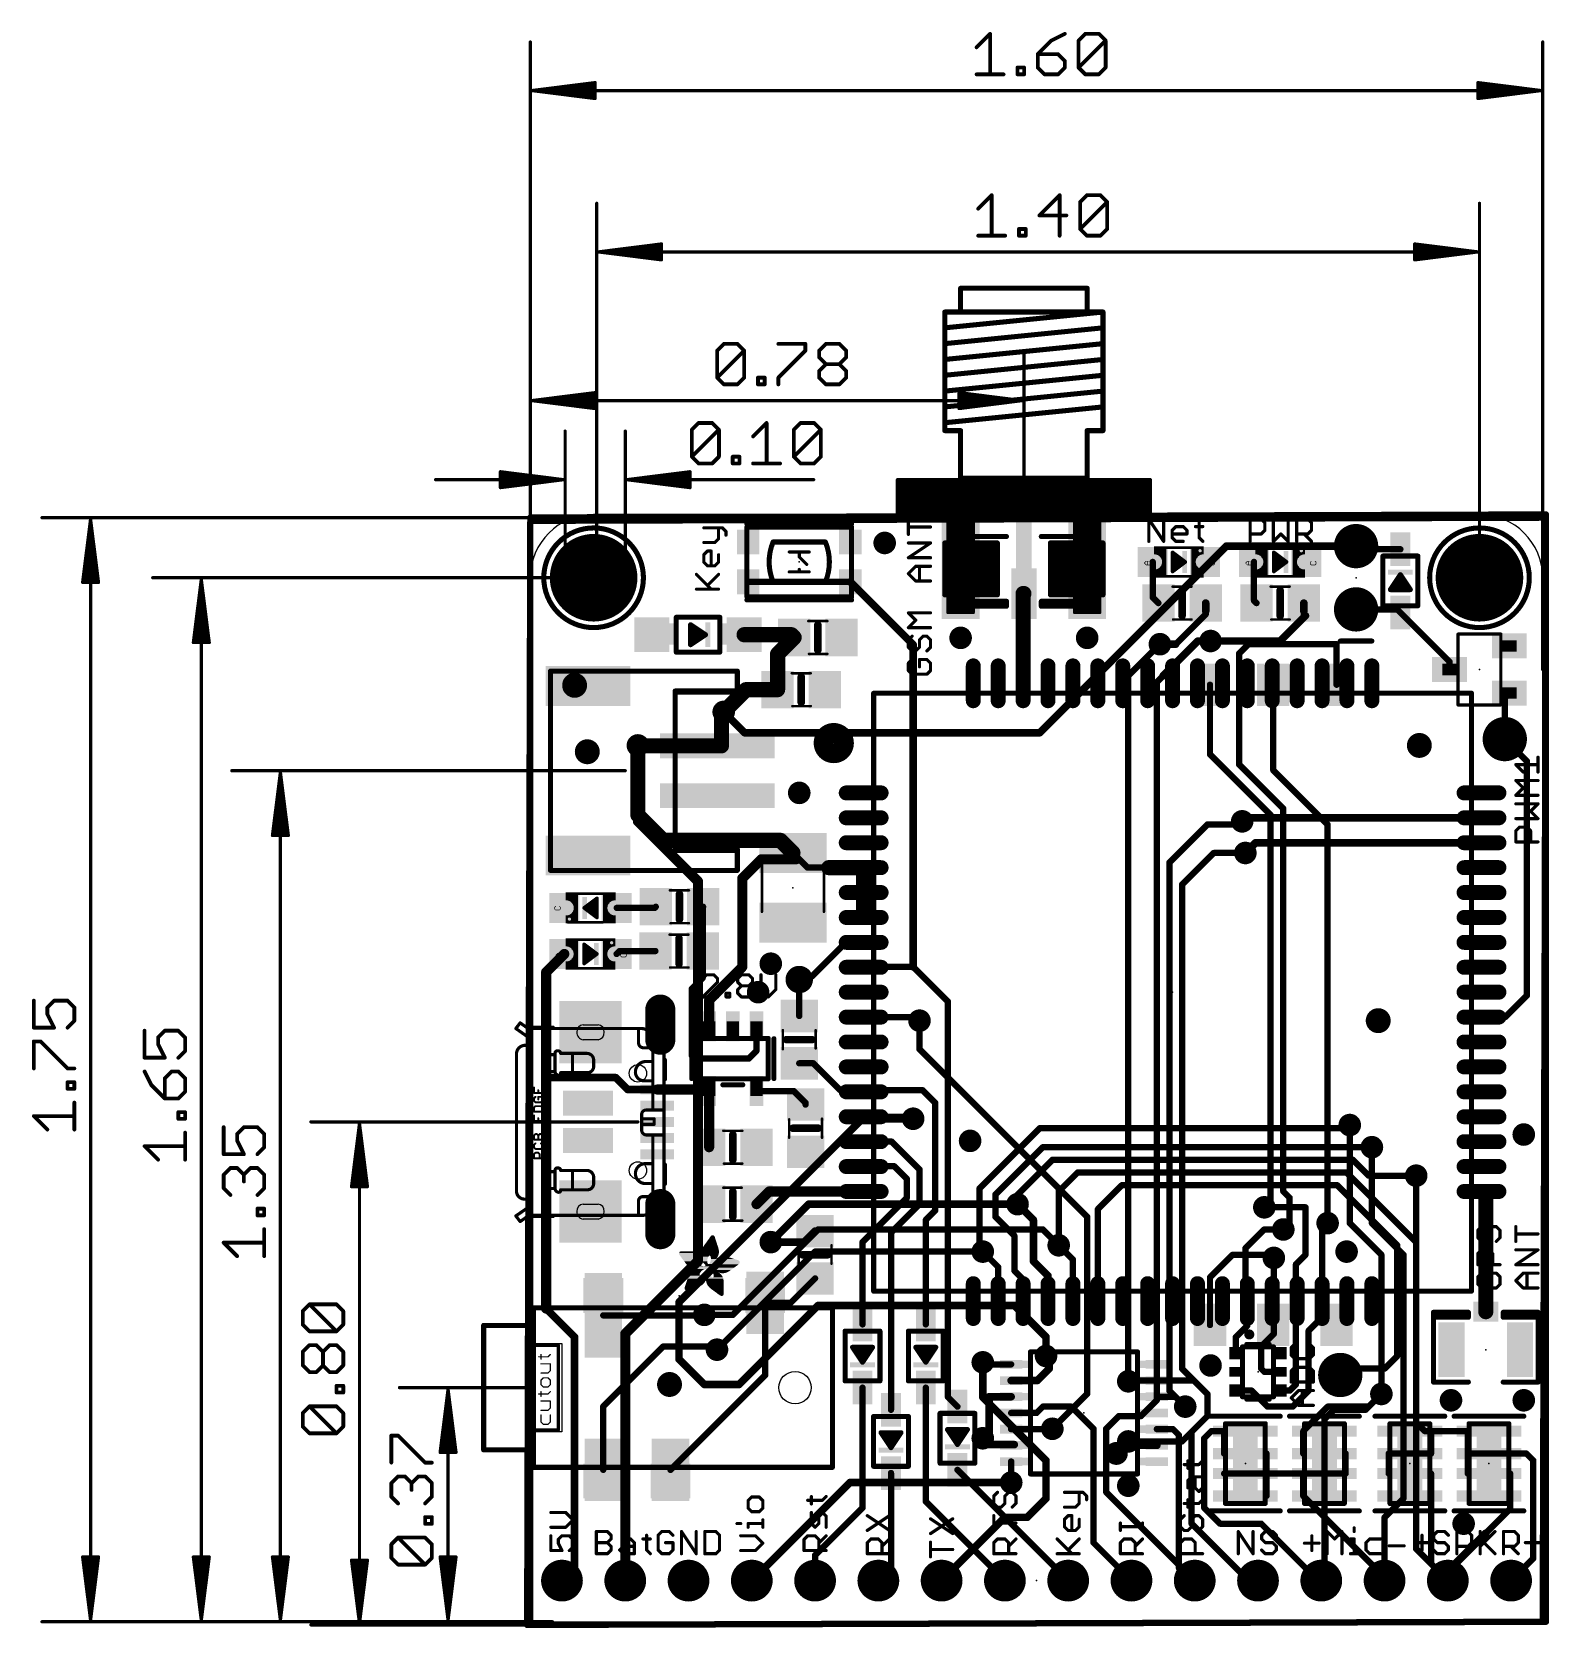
# Model space of a CAD drawing. Extents: x -20 to 40.9, y -0.3 to 63.8.
import ezdxf

# ---------------------------------------------------------------- set-up
doc = ezdxf.new("R2010")
doc.units = 0
for name, color, linetype in [('1', 12, 'CONTINUOUS'), ('16', 132, 'CONTINUOUS'), ('17', 110, 'CONTINUOUS'), ('18', 110, 'CONTINUOUS'), ('20', 53, 'CONTINUOUS'), ('21', 40, 'CONTINUOUS'), ('23', 53, 'CONTINUOUS'), ('47', 253, 'CONTINUOUS'), ('51', 253, 'CONTINUOUS')]:
    doc.layers.add(name, color=color, linetype=linetype)

# ---------------------------------------------------------------- blocks, each defined once
blk = doc.blocks.new('ROUNDP')
at = {"const_width": 0.5}
blk.add_lwpolyline([(0, -0.25, 1), (0, 0.25, 1), (0, -0.25)], format="xyb", dxfattribs=at)
blk = doc.blocks.new('RECT')
blk.add_solid([(-0.5, -0.5), (0.5, -0.5), (-0.5, 0.5), (0.5, 0.5)])
blk = doc.blocks.new('PIE')
at = {"const_width": 0.5}
blk.add_lwpolyline([(0, -0.25, 1), (0, 0.25, 1), (0, -0.25)], format="xyb", dxfattribs=at)
blk = doc.blocks.new('RECT320000X96000R100')
at = {"const_width": 0.3}
blk.add_lwpolyline([(0.85, 0), (0.85, 0, 0.4142), (0.7, 0.15), (-0.7, 0.15, 0.4142), (-0.85, 0), (-0.85, 0, 0.4142), (-0.7, -0.15), (0.7, -0.15, 0.4142)], format="xyb", close=True, dxfattribs=at)
blk.add_solid([(-0.7254, -0.0254), (0.7254, -0.0254), (-0.7254, 0.0254), (0.7254, 0.0254)])
blk = doc.blocks.new('OFFSETP100')
at = {"const_width": 1}
blk.add_lwpolyline([(0, 0), (1, 0)], dxfattribs=at)
at = {"const_width": 0.5}
for points in [[(0, 0.25, 1), (0, -0.25)], [(1, -0.25, 1), (1, 0.25)]]:
    blk.add_lwpolyline(points, format="xyb", dxfattribs=at)
blk = doc.blocks.new('SQUAREP')
blk.add_solid([(-0.5, -0.5), (0.5, -0.5), (-0.5, 0.5), (0.5, 0.5)])
blk = doc.blocks.new('ROUNDV')
at = {"const_width": 0.5}
blk.add_lwpolyline([(0, -0.25, 1), (0, 0.25, 1), (0, -0.25)], format="xyb", dxfattribs=at)

msp = doc.modelspace()

# ---------------------------------------------------------------- linework, layer by layer
at = {"layer": '1'}
for points, const_width in [([(0, 44.196), (-0.127, -0.127)], 0.254), ([(40.767, 44.323), (0, 44.196)], 0.254), ([(40.64, 0), (40.767, 44.323)], 0.254), ([(16.637, 41.2242), (16.637, 43.307)], 0.2032), ([(16.637, 43.307), (18.7468, 43.307)], 0.2032), ([(16.637, 43.2816), (18.7468, 43.2816)], 0.2032), ([(16.637, 43.0784), (18.7468, 43.0784)], 0.2032), ([(16.637, 42.8752), (18.7468, 42.8752)], 0.2032), ([(18.7468, 43.307), (18.7468, 41.2242)], 0.2032), ([(20.8772, 43.307), (22.987, 43.307)], 0.2032), ([(20.8772, 41.2242), (20.8772, 43.307)], 0.2032), ([(20.8772, 43.2816), (22.987, 43.2816)], 0.2032), ([(20.8772, 43.0784), (22.987, 43.0784)], 0.2032), ([(20.8772, 42.8752), (22.987, 42.8752)], 0.2032), ([(22.987, 43.307), (22.987, 41.2242)], 0.2032), ([(33.147, 43.18), (33.274, 43.053)], 0.254), ([(33.274, 43.053), (34.925, 43.053)], 0.254), ([(16.637, 42.672), (18.7468, 42.672)], 0.2032), ([(16.637, 42.4688), (18.7468, 42.4688)], 0.2032), ([(16.637, 42.2656), (18.7468, 42.2656)], 0.2032), ([(20.8772, 42.672), (22.987, 42.672)], 0.2032), ([(20.8772, 42.4688), (22.987, 42.4688)], 0.2032), ([(20.8772, 42.2656), (22.987, 42.2656)], 0.2032), ([(24.985, 42.545), (24.985, 41.121)], 0.254), ([(29.049, 42.545), (29.049, 40.994)], 0.254), ([(8.745, 41.745), (12.845, 41.745)], 0.254), ([(12.845, 41.745), (15.367, 39.223)], 0.3048), ([(16.637, 42.0624), (18.7468, 42.0624)], 0.2032), ([(16.637, 41.8592), (18.7468, 41.8592)], 0.2032), ([(16.637, 41.656), (18.7468, 41.656)], 0.2032), ([(20.8772, 42.0624), (22.987, 42.0624)], 0.2032), ([(20.8772, 41.8592), (22.987, 41.8592)], 0.2032), ([(20.8772, 41.656), (22.987, 41.656)], 0.2032), ([(16.637, 41.4528), (18.7468, 41.4528)], 0.2032), ([(16.637, 41.2496), (18.7468, 41.2496)], 0.2032), ([(18.7468, 41.2242), (16.637, 41.2242)], 0.2032), ([(19.781, 37.673), (19.781, 41.275)], 0.6096), ([(19.781, 41.275), (19.812, 41.275)], 0.6096), ([(20.8772, 41.4528), (22.987, 41.4528)], 0.2032), ([(20.8772, 41.2496), (22.987, 41.2496)], 0.2032), ([(22.987, 41.2242), (20.8772, 41.2242)], 0.2032), ([(24.985, 41.121), (25.212, 40.894)], 0.254), ([(27.112, 40.574), (27.112, 40.894)], 0.3048), ([(27.112, 40.447), (27.112, 40.894)], 0.254), ([(29.049, 40.994), (29.149, 40.894)], 0.254), ([(31.049, 40.894), (31.049, 40.574)], 0.3048), ([(31.049, 40.452), (31.049, 40.894)], 0.254), ([(25.908, 39.243), (27.112, 40.447)], 0.254), ([(31.115, 40.386), (30.099, 39.37)], 0.3048), ([(31.115, 40.386), (31.049, 40.452)], 0.254), ([(34.798, 40.64), (33.147, 40.64)], 0.254), ([(34.925, 40.513), (34.798, 40.64)], 0.254), ([(34.925, 40.513), (36.9, 38.538)], 0.254), ([(8.581, 39.624), (10.479, 39.624)], 0.6096), ([(9.925, 38.846), (10.591, 39.512)], 0.6096), ([(10.479, 39.624), (10.591, 39.512)], 0.6096), ([(9.925, 37.417), (9.925, 38.846)], 0.6096), ([(15.367, 39.223), (15.367, 26.289)], 0.3048), ([(25.273, 39.243), (25.908, 39.243)], 0.3048), ([(30.099, 39.37), (27.305, 39.37)], 0.3048), ([(36.9, 38.538), (36.9, 38.227)], 0.254), ([(8.655, 37.417), (7.7624, 36.5244)], 0.6096), ([(9.925, 37.417), (8.655, 37.417)], 0.6096), ([(39.3, 37.277), (39.116, 37.093)], 0.254), ([(39.116, 37.093), (39.116, 35.433)], 0.254), ([(7.671, 36.433), (7.7624, 36.5244)], 0.6096), ([(7.671, 35.163), (7.671, 36.433)], 0.6096), ([(4.318, 32.385), (4.318, 35.179)], 0.6096), ([(4.318, 35.179), (4.334, 35.163)], 0.6096), ([(4.334, 35.163), (7.51, 35.163)], 0.6096), ([(7.51, 35.163), (7.671, 35.163)], 0.6096), ([(39.116, 35.433), (40.005, 34.544)], 0.254), ([(40.005, 34.544), (40.005, 25.146)], 0.254), ([(5.334, 31.369), (4.318, 32.385)], 0.6096), ([(28.575, 32.131), (28.717, 32.273)], 0.3048), ([(28.717, 32.273), (38.181, 32.273)], 0.3048), ([(10.036, 31.369), (5.334, 31.369)], 0.6096), ([(10.541, 30.864), (10.036, 31.369)], 0.6096), ([(29.114, 31.273), (28.702, 30.861)], 0.3048), ([(38.181, 31.273), (29.114, 31.273)], 0.3048), ([(8.509, 29.845), (9.271, 30.607)], 0.4064), ([(9.271, 30.607), (10.665, 30.607)], 0.4064), ([(11.132, 30.273), (10.541, 30.864)], 0.254), ([(10.665, 30.74), (10.541, 30.864)], 0.254), ([(10.665, 30.607), (10.665, 30.74)], 0.254), ([(11.982, 30.273), (11.132, 30.273)], 0.254), ([(11.982, 30.273), (13.381, 30.273)], 0.6096), ([(13.381, 29.273), (13.381, 30.273)], 0.6096), ([(8.509, 26.289), (8.509, 29.845)], 0.4064), ([(13.381, 28.273), (13.381, 29.273)], 0.6096), ([(4.989, 28.656), (3.469, 28.656)], 0.254), ([(5.035, 28.702), (4.989, 28.656)], 0.254), ([(6.935, 28.702), (6.919, 28.686)], 0.254), ([(6.919, 28.686), (6.919, 26.924)], 0.254), ([(0.635, 26.079), (1.364, 26.808)], 0.4064), ([(3.464, 26.808), (3.58, 26.924)], 0.254), ([(3.58, 26.924), (5.019, 26.924)], 0.254), ([(6.919, 26.924), (6.919, 25.842)], 0.254), ([(12.668, 27.273), (11.303, 25.908)], 0.254), ([(13.381, 27.273), (12.668, 27.273)], 0.3048), ([(0.635, 21.717), (0.635, 26.079)], 0.4064), ([(7.178, 24.958), (8.509, 26.289)], 0.4064), ([(13.397, 26.289), (13.381, 26.273)], 0.254), ([(15.367, 26.289), (13.397, 26.289)], 0.254), ([(16.764, 24.892), (15.367, 26.289)], 0.254), ([(6.919, 25.842), (6.477, 25.4)], 0.254), ([(10.922, 25.908), (10.795, 25.781)], 0.254), ([(10.795, 24.318), (10.795, 25.781)], 0.254), ([(11.303, 25.908), (10.922, 25.908)], 0.254), ([(6.477, 25.4), (6.477, 22.733)], 0.254), ([(7.178, 23.9061), (7.178, 24.958)], 0.4064), ([(16.764, 9.017), (16.764, 24.892)], 0.254), ([(40.005, 25.146), (39.132, 24.273)], 0.254), ([(15.478, 24.273), (13.381, 24.273)], 0.254), ([(15.621, 24.13), (15.478, 24.273)], 0.254), ([(39.132, 24.273), (38.181, 24.273)], 0.254), ([(9.078, 22.921), (9.078, 23.9061)], 0.254), ([(6.477, 22.733), (6.604, 22.606)], 0.254), ([(6.604, 22.606), (8.763, 22.606)], 0.254), ([(8.763, 22.606), (9.078, 22.921)], 0.254), ([(10.795, 22.418), (11.364, 22.418)], 0.254), ([(11.364, 22.418), (12.446, 21.336)], 0.254), ([(0.635, 21.717), (0.635, 12.573)], 0.4064), ([(0.762, 21.844), (0.635, 21.717)], 0.3048), ([(3.429, 21.844), (0.762, 21.844)], 0.3048), ([(3.907, 21.366), (3.429, 21.844)], 0.3048), ([(5.093, 21.366), (3.907, 21.366)], 0.3048), ([(5.093, 21.366), (7.1179, 21.366)], 0.4064), ([(7.1179, 21.366), (7.178, 21.3059)], 0.4064), ([(7.178, 21.3059), (7.178, 19.05)], 0.4064), ([(9.078, 21.3059), (10.5719, 21.3059)], 0.254), ([(10.5719, 21.3059), (11.049, 20.8288)], 0.254), ([(12.446, 21.336), (13.318, 21.336)], 0.254), ([(13.318, 21.336), (13.381, 21.273)], 0.254), ([(13.444, 21.336), (13.381, 21.273)], 0.254), ([(15.748, 21.336), (13.444, 21.336)], 0.254), ([(16.256, 20.828), (15.748, 21.336)], 0.254), ([(11.049, 20.8288), (11.049, 20.762)], 0.254), ([(16.256, 16.51), (16.256, 20.828)], 0.254), ([(13.796, 20.273), (13.381, 20.273)], 0.3048), ([(13.796, 20.273), (15.287, 20.273)], 0.254), ([(15.287, 20.273), (15.367, 20.193)], 0.254), ([(18.034, 17.399), (20.447, 19.812)], 0.254), ([(20.447, 19.812), (32.893, 19.812)], 0.254), ([(32.893, 19.812), (32.893, 19.939)], 0.254), ([(13.381, 19.273), (14.509, 19.273)], 0.254), ([(14.509, 19.273), (15.621, 18.161)], 0.254), ([(18.669, 17.145), (20.574, 19.05)], 0.254), ([(20.955, 18.542), (19.558, 17.145)], 0.254), ([(20.574, 19.05), (33.782, 19.05)], 0.254), ([(20.955, 18.542), (33.02, 18.542)], 0.254), ([(33.02, 18.542), (33.655, 17.907)], 0.254), ([(13.396, 18.288), (13.381, 18.273)], 0.254), ([(14.605, 18.288), (13.396, 18.288)], 0.254), ([(15.113, 17.78), (14.605, 18.288)], 0.254), ([(15.621, 18.161), (15.621, 16.764)], 0.254), ([(21.971, 18.034), (21.209, 17.272)], 0.254), ([(32.766, 18.034), (21.971, 18.034)], 0.254), ([(35.56, 15.24), (32.766, 18.034)], 0.254), ([(33.655, 17.907), (35.56, 17.907)], 0.254), ([(9.078, 16.764), (9.587, 17.273)], 0.4064), ([(9.587, 17.273), (13.381, 17.273)], 0.4064), ([(15.113, 17.018), (15.113, 17.78)], 0.254), ([(18.034, 14.986), (18.034, 17.399)], 0.254), ([(21.209, 17.272), (21.209, 15.113)], 0.254), ([(22.781, 16.558), (23.749, 17.526)], 0.254), ([(23.749, 17.526), (32.385, 17.526)], 0.254), ([(32.385, 17.526), (34.798, 15.113)], 0.254), ([(38.354, 17.273), (38.181, 17.273)], 0.6096), ([(38.354, 12.447), (38.354, 17.273)], 0.6096), ([(13.335, 15.24), (15.113, 17.018)], 0.254), ([(15.621, 16.764), (14.478, 15.621)], 0.254), ([(18.669, 16.256), (18.669, 17.145)], 0.254), ([(20.193, 16.129), (19.558, 16.764)], 0.3048), ([(19.558, 17.145), (19.558, 16.764)], 0.254), ([(22.781, 12.873), (22.781, 16.558)], 0.254), ([(29.464, 16.637), (31.115, 16.637)], 0.254), ([(31.115, 16.637), (31.115, 14.732)], 0.254), ([(15.875, 16.129), (16.256, 16.51)], 0.254), ([(15.875, 11.938), (15.875, 16.129)], 0.254), ([(19.431, 15.494), (18.669, 16.256)], 0.254), ([(20.193, 14.478), (20.193, 16.129)], 0.3048), ([(32.004, 16.002), (31.781, 15.779)], 0.254), ([(9.652, 15.24), (10.988, 15.24)], 0.3048), ([(10.988, 15.24), (11.43, 15.682)], 0.3048), ([(14.478, 15.621), (14.478, 8.509)], 0.254), ([(19.431, 14.097), (19.431, 15.494)], 0.254), ([(29.464, 15.748), (28.702, 14.986)], 0.254), ([(30.226, 15.748), (29.464, 15.748)], 0.254), ([(31.781, 15.779), (31.781, 12.873)], 0.254), ([(13.335, 11.938), (13.335, 15.24)], 0.254), ([(18.161, 14.859), (18.034, 14.986)], 0.254), ([(18.781, 14.239), (18.161, 14.859)], 0.254), ([(21.781, 14.541), (21.209, 15.113)], 0.254), ([(28.702, 14.986), (28.702, 12.952)], 0.254), ([(31.115, 14.732), (30.734, 14.351)], 0.254), ([(34.798, 15.113), (34.798, 10.668)], 0.254), ([(35.56, 15.24), (35.56, 8.001)], 0.254), ([(18.781, 12.873), (18.781, 14.239)], 0.254), ([(19.781, 13.747), (19.431, 14.097)], 0.254), ([(20.781, 13.89), (20.193, 14.478)], 0.3048), ([(21.781, 12.873), (21.781, 14.541)], 0.254), ([(29.845, 14.605), (29.845, 12.937)], 0.254), ([(30.734, 14.351), (30.734, 12.92)], 0.254), ([(10.446, 12.798), (11.43, 13.782)], 0.254), ([(19.781, 12.873), (19.781, 13.747)], 0.254), ([(20.781, 12.873), (20.781, 13.89)], 0.3048), ([(9.427, 12.798), (9.427, 9.898)], 0.254), ([(9.427, 12.798), (10.446, 12.798)], 0.254), ([(28.702, 12.952), (28.781, 12.873)], 0.254), ([(28.781, 12.873), (28.781, 11.89)], 0.254), ([(29.845, 12.937), (29.781, 12.873)], 0.254), ([(29.845, 12.809), (29.781, 12.873)], 0.254), ([(29.845, 12.809), (29.845, 11.557)], 0.254), ([(30.722, 12.814), (30.781, 12.873)], 0.254), ([(30.734, 12.92), (30.781, 12.873)], 0.254), ([(30.734, 12.826), (30.781, 12.873)], 0.254), ([(30.734, 9.525), (30.734, 12.826)], 0.254), ([(31.877, 12.777), (31.781, 12.873)], 0.254), ([(31.781, 12.223), (31.781, 12.873)], 0.254), ([(0.635, 12.573), (1.778, 11.43)], 0.3048), ([(2.927, 12.298), (6.964, 12.298)], 0.254), ([(6.964, 12.298), (6.985, 12.319)], 0.254), ([(31.242, 11.684), (31.781, 12.223)], 0.254), ([(1.778, 11.43), (1.778, 2.159)], 0.3048), ([(28.781, 11.89), (28.321, 11.43)], 0.254), ([(28.321, 11.43), (28.321, 10.794)], 0.254), ([(29.845, 11.557), (29.337, 11.049)], 0.254), ([(31.242, 9.271), (31.242, 11.684)], 0.254), ([(2.927, 8.642), (5.334, 11.049)], 0.254), ([(5.334, 11.049), (7.366, 11.049)], 0.254), ([(7.366, 11.049), (7.493, 10.922)], 0.254), ([(28.321, 10.794), (28.31, 10.783)], 0.254), ([(29.337, 11.049), (29.337, 10.16)], 0.254), ([(18.243, 10.332), (18.161, 10.414)], 0.254), ([(19.3, 10.332), (18.243, 10.332)], 0.254), ([(20.35, 9.682), (20.828, 10.16)], 0.3048), ([(20.828, 10.668), (20.701, 10.668)], 0.3048), ([(20.828, 10.16), (20.828, 10.668)], 0.3048), ([(29.337, 10.16), (29.464, 10.033)], 0.254), ([(32.766, 10.16), (32.512, 9.906)], 0.254), ([(34.29, 10.16), (32.766, 10.16)], 0.254), ([(34.798, 10.668), (34.29, 10.16)], 0.254), ([(9.427, 9.898), (5.627, 6.098)], 0.254), ([(19.3, 9.682), (20.35, 9.682)], 0.3048), ([(24.003, 9.652), (24.033, 9.682)], 0.254), ([(24.033, 9.682), (25.15, 9.682)], 0.254), ([(25.15, 9.682), (26.64, 9.682)], 0.254), ([(26.64, 9.682), (27.178, 9.144)], 0.254), ([(29.464, 10.033), (30.11, 10.033)], 0.254), ([(30.492, 9.283), (30.734, 9.525)], 0.254), ([(13.335, 9.398), (13.335, 4.572)], 0.254), ([(15.875, 9.398), (15.875, 4.826)], 0.254), ([(17.145, 8.636), (16.764, 9.017)], 0.254), ([(19.3, 9.032), (18.415, 9.032)], 0.3048), ([(18.415, 9.032), (18.415, 7.112)], 0.3048), ([(25.15, 9.032), (25.893, 9.032)], 0.254), ([(25.893, 9.032), (26.289, 8.636)], 0.254), ([(27.178, 9.144), (27.178, 8.255)], 0.254), ([(28.31, 9.283), (28.944, 9.283)], 0.254), ([(28.944, 9.283), (29.591, 8.636)], 0.254), ([(30.11, 9.283), (30.492, 9.283)], 0.254), ([(30.607, 8.636), (31.242, 9.271)], 0.254), ([(33.655, 8.636), (34.163, 9.144)], 0.254), ([(2.927, 6.098), (2.927, 8.642)], 0.254), ([(19.3, 8.382), (20.32, 8.382)], 0.254), ([(20.32, 8.382), (20.574, 8.636)], 0.254), ([(20.574, 8.636), (21.717, 8.636)], 0.254), ([(21.717, 8.636), (22.606, 7.747)], 0.254), ([(27.178, 8.255), (26.543, 7.62)], 0.254), ([(29.591, 8.636), (30.607, 8.636)], 0.254), ([(31.027, 7.65), (32.013, 8.636)], 0.254), ([(32.013, 8.636), (33.655, 8.636)], 0.254), ([(20.94, 7.732), (19.3, 7.732)], 0.254), ([(20.955, 7.747), (20.94, 7.732)], 0.254), ([(22.606, 7.747), (22.606, 3.175)], 0.254), ([(25.15, 7.732), (25.796, 7.732)], 0.254), ([(25.796, 7.732), (26.035, 7.493)], 0.254), ([(26.543, 7.62), (26.543, 3.937)], 0.254), ([(27.335, 7.65), (27.051, 7.366)], 0.254), ([(27.852, 7.65), (27.335, 7.65)], 0.254), ([(27.852, 7.65), (27.852, 6.75)], 0.254), ([(31.027, 6.75), (31.027, 7.65)], 0.254), ([(35.56, 8.001), (35.911, 7.65)], 0.254), ([(35.911, 7.65), (36.156, 7.65)], 0.254), ([(36.156, 6.75), (36.156, 7.65)], 0.254), ([(37.631, 7.65), (36.156, 7.65)], 0.254), ([(37.631, 7.65), (37.631, 6.75)], 0.254), ([(18.415, 7.112), (19.427, 7.112)], 0.3048), ([(24.003, 7.239), (24.16, 7.082)], 0.3048), ([(24.16, 7.082), (25.15, 7.082)], 0.3048), ([(26.035, 7.493), (26.035, 2.159)], 0.254), ([(27.051, 7.366), (27.051, 4.572)], 0.254), ([(19.3, 6.432), (19.304, 6.428)], 0.254), ([(19.304, 6.428), (19.304, 5.588)], 0.254), ([(29.552, 6.75), (29.552, 5.95)], 0.254), ([(32.727, 6.75), (32.727, 5.95)], 0.254), ([(34.456, 6.75), (34.456, 5.95)], 0.254), ([(34.456, 6.75), (36.156, 6.75)], 0.254), ([(37.631, 6.75), (37.631, 5.95)], 0.254), ([(37.631, 6.75), (39.331, 6.75)], 0.254), ([(39.331, 6.75), (39.986, 6.75)], 0.254), ([(39.986, 6.75), (40.259, 6.477)], 0.254), ([(40.259, 6.477), (40.259, 2.54)], 0.254), ([(14.478, 5.969), (14.478, 2.159)], 0.254), ([(17.145, 6.096), (21.59, 1.651)], 0.254), ([(27.852, 5.95), (29.552, 5.95)], 0.254), ([(29.552, 5.95), (29.552, 5.05)], 0.254), ([(29.552, 5.95), (31.027, 5.95)], 0.254), ([(31.027, 5.95), (31.027, 5.05)], 0.254), ([(31.027, 5.95), (32.727, 5.95)], 0.254), ([(36.156, 5.95), (36.156, 5.05)], 0.254), ([(39.331, 5.95), (39.331, 5.05)], 0.254), ([(39.331, 5.95), (39.331, 4.533)], 0.254), ([(31.027, 5.05), (34.29, 1.787)], 0.254), ([(36.156, 5.05), (36.156, 2.325)], 0.254), ([(13.335, 4.572), (11.43, 2.667)], 0.254), ([(15.875, 4.826), (19.05, 1.651)], 0.254), ([(27.051, 4.572), (27.686, 3.937)], 0.254), ([(39.331, 4.533), (38.354, 3.556)], 0.254), ([(26.543, 3.937), (28.829, 1.651)], 0.254), ([(27.686, 3.937), (29.337, 3.937)], 0.254), ([(29.337, 3.937), (31.75, 1.524)], 0.254), ([(22.606, 3.175), (24.13, 1.651)], 0.254), ([(38.354, 3.556), (36.83, 2.032)], 0.3048), ([(11.43, 2.667), (11.43, 1.651)], 0.254), ([(40.259, 2.54), (39.37, 1.651)], 0.254), ([(1.778, 2.159), (1.27, 1.651)], 0.3048), ([(14.478, 2.159), (13.97, 1.651)], 0.254), ([(26.035, 2.159), (26.543, 1.651)], 0.254), ([(36.156, 2.325), (36.83, 1.651)], 0.254), ([(36.83, 2.032), (36.83, 1.651)], 0.3048), ([(26.543, 1.651), (26.67, 1.651)], 0.254), ([(28.829, 1.651), (29.21, 1.651)], 0.254), ([(31.75, 1.651), (31.75, 1.524)], 0.254), ([(34.29, 1.787), (34.29, 1.651)], 0.254), ([(-0.127, -0.127), (40.64, 0)], 0.254)]:
    msp.add_lwpolyline(points, dxfattribs=dict(at, const_width=const_width))
for points, const_width in [([(0.0635, 44.1958, 1), (-0.0635, 44.1962)], 0.127), ([(-0.0002, 44.2595, 1), (0.0002, 44.1325)], 0.127), ([(40.8305, 44.3228, 1), (40.7035, 44.3232)], 0.127), ([(40.7672, 44.2595, 1), (40.7668, 44.3865)], 0.127), ([(16.6878, 43.307, 1), (16.5862, 43.307)], 0.1016), ([(16.637, 43.3578, 1), (16.637, 43.2562)], 0.1016), ([(16.637, 43.3324, 1), (16.637, 43.2308)], 0.1016), ([(16.637, 43.1292, 1), (16.637, 43.0276)], 0.1016), ([(16.637, 42.926, 1), (16.637, 42.8244)], 0.1016), ([(18.7976, 43.307, 1), (18.696, 43.307)], 0.1016), ([(18.7468, 43.2562, 1), (18.7468, 43.3578)], 0.1016), ([(18.7468, 43.2308, 1), (18.7468, 43.3324)], 0.1016), ([(18.7468, 43.0276, 1), (18.7468, 43.1292)], 0.1016), ([(18.7468, 42.8244, 1), (18.7468, 42.926)], 0.1016), ([(20.8772, 43.3578, 1), (20.8772, 43.2562)], 0.1016), ([(20.928, 43.307, 1), (20.8264, 43.307)], 0.1016), ([(20.8772, 43.3324, 1), (20.8772, 43.2308)], 0.1016), ([(20.8772, 43.1292, 1), (20.8772, 43.0276)], 0.1016), ([(20.8772, 42.926, 1), (20.8772, 42.8244)], 0.1016), ([(23.0378, 43.307, 1), (22.9362, 43.307)], 0.1016), ([(22.987, 43.2562, 1), (22.987, 43.3578)], 0.1016), ([(22.987, 43.2308, 1), (22.987, 43.3324)], 0.1016), ([(22.987, 43.0276, 1), (22.987, 43.1292)], 0.1016), ([(22.987, 42.8244, 1), (22.987, 42.926)], 0.1016), ([(33.1919, 43.2249, 1), (33.1021, 43.1351)], 0.127), ([(33.274, 43.1165, 1), (33.274, 42.9895)], 0.127), ([(33.2291, 43.0081, 1), (33.3189, 43.0979)], 0.127), ([(34.925, 42.9895, 1), (34.925, 43.1165)], 0.127), ([(16.637, 42.7228, 1), (16.637, 42.6212)], 0.1016), ([(16.637, 42.5196, 1), (16.637, 42.418)], 0.1016), ([(16.637, 42.3164, 1), (16.637, 42.2148)], 0.1016), ([(18.7468, 42.6212, 1), (18.7468, 42.7228)], 0.1016), ([(18.7468, 42.418, 1), (18.7468, 42.5196)], 0.1016), ([(18.7468, 42.2148, 1), (18.7468, 42.3164)], 0.1016), ([(20.8772, 42.7228, 1), (20.8772, 42.6212)], 0.1016), ([(20.8772, 42.5196, 1), (20.8772, 42.418)], 0.1016), ([(20.8772, 42.3164, 1), (20.8772, 42.2148)], 0.1016), ([(22.987, 42.6212, 1), (22.987, 42.7228)], 0.1016), ([(22.987, 42.418, 1), (22.987, 42.5196)], 0.1016), ([(22.987, 42.2148, 1), (22.987, 42.3164)], 0.1016), ([(25.0485, 42.545, 1), (24.9215, 42.545)], 0.127), ([(29.1125, 42.545, 1), (28.9855, 42.545)], 0.127), ([(8.745, 41.8085, 1), (8.745, 41.6815)], 0.127), ([(12.8989, 41.7989, 1), (12.7911, 41.6911)], 0.1524), ([(12.845, 41.6815, 1), (12.845, 41.8085)], 0.127), ([(16.637, 42.1132, 1), (16.637, 42.0116)], 0.1016), ([(16.637, 41.91, 1), (16.637, 41.8084)], 0.1016), ([(16.637, 41.7068, 1), (16.637, 41.6052)], 0.1016), ([(18.7468, 42.0116, 1), (18.7468, 42.1132)], 0.1016), ([(18.7468, 41.8084, 1), (18.7468, 41.91)], 0.1016), ([(18.7468, 41.6052, 1), (18.7468, 41.7068)], 0.1016), ([(20.8772, 42.1132, 1), (20.8772, 42.0116)], 0.1016), ([(20.8772, 41.91, 1), (20.8772, 41.8084)], 0.1016), ([(20.8772, 41.7068, 1), (20.8772, 41.6052)], 0.1016), ([(22.987, 42.0116, 1), (22.987, 42.1132)], 0.1016), ([(22.987, 41.8084, 1), (22.987, 41.91)], 0.1016), ([(22.987, 41.6052, 1), (22.987, 41.7068)], 0.1016), ([(16.637, 41.5036, 1), (16.637, 41.402)], 0.1016), ([(16.637, 41.3004, 1), (16.637, 41.1988)], 0.1016), ([(16.637, 41.275, 1), (16.637, 41.1734)], 0.1016), ([(16.5862, 41.2242, 1), (16.6878, 41.2242)], 0.1016), ([(18.696, 41.2242, 1), (18.7976, 41.2242)], 0.1016), ([(18.7468, 41.402, 1), (18.7468, 41.5036)], 0.1016), ([(18.7468, 41.1988, 1), (18.7468, 41.3004)], 0.1016), ([(18.7468, 41.1734, 1), (18.7468, 41.275)], 0.1016), ([(19.9334, 41.275, 1), (19.6286, 41.275)], 0.3048), ([(19.781, 41.4274, 1), (19.781, 41.1226)], 0.3048), ([(19.812, 41.1226, 1), (19.812, 41.4274)], 0.3048), ([(20.8772, 41.5036, 1), (20.8772, 41.402)], 0.1016), ([(20.8772, 41.3004, 1), (20.8772, 41.1988)], 0.1016), ([(20.8772, 41.275, 1), (20.8772, 41.1734)], 0.1016), ([(20.8264, 41.2242, 1), (20.928, 41.2242)], 0.1016), ([(22.9362, 41.2242, 1), (23.0378, 41.2242)], 0.1016), ([(22.987, 41.402, 1), (22.987, 41.5036)], 0.1016), ([(22.987, 41.1988, 1), (22.987, 41.3004)], 0.1016), ([(22.987, 41.1734, 1), (22.987, 41.275)], 0.1016), ([(25.0299, 41.1659, 1), (24.9401, 41.0761)], 0.127), ([(24.9215, 41.121, 1), (25.0485, 41.121)], 0.127), ([(27.1882, 40.894, 1), (27.0358, 40.894)], 0.1524), ([(27.1755, 40.894, 1), (27.0485, 40.894)], 0.127), ([(29.0939, 41.0389, 1), (29.0041, 40.9491)], 0.127), ([(28.9855, 40.994, 1), (29.1125, 40.994)], 0.127), ([(31.1252, 40.894, 1), (30.9728, 40.894)], 0.1524), ([(31.1125, 40.894, 1), (30.9855, 40.894)], 0.127), ([(25.1671, 40.8491, 1), (25.2569, 40.9389)], 0.127), ([(27.0358, 40.574, 1), (27.1882, 40.574)], 0.1524), ([(27.0485, 40.447, 1), (27.1755, 40.447)], 0.127), ([(27.1569, 40.4021, 1), (27.0671, 40.4919)], 0.127), ([(29.1041, 40.8491, 1), (29.1939, 40.9389)], 0.127), ([(30.9728, 40.574, 1), (31.1252, 40.574)], 0.1524), ([(31.0939, 40.4969, 1), (31.0041, 40.4071)], 0.127), ([(30.9855, 40.452, 1), (31.1125, 40.452)], 0.127), ([(31.1689, 40.3321, 1), (31.0611, 40.4399)], 0.1524), ([(31.0701, 40.3411, 1), (31.1599, 40.4309)], 0.127), ([(33.147, 40.7035, 1), (33.147, 40.5765)], 0.127), ([(34.8429, 40.6849, 1), (34.7531, 40.5951)], 0.127), ([(34.798, 40.5765, 1), (34.798, 40.7035)], 0.127), ([(34.9699, 40.5579, 1), (34.8801, 40.4681)], 0.127), ([(34.8801, 40.4681, 1), (34.9699, 40.5579)], 0.127), ([(8.581, 39.7764, 1), (8.581, 39.4716)], 0.3048), ([(10.5868, 39.7318, 1), (10.3712, 39.5162)], 0.3048), ([(10.479, 39.4716, 1), (10.479, 39.7764)], 0.3048), ([(10.6988, 39.4042, 1), (10.4832, 39.6198)], 0.3048), ([(10.4832, 39.4042, 1), (10.6988, 39.6198)], 0.3048), ([(9.8172, 38.9538, 1), (10.0328, 38.7382)], 0.3048), ([(10.0774, 38.846, 1), (9.7726, 38.846)], 0.3048), ([(15.4432, 39.223, 1), (15.2908, 39.223)], 0.1524), ([(15.3131, 39.1691, 1), (15.4209, 39.2769)], 0.1524), ([(25.273, 39.3192, 1), (25.273, 39.1668)], 0.1524), ([(25.8631, 39.2879, 1), (25.9529, 39.1981)], 0.127), ([(25.908, 39.1668, 1), (25.908, 39.3192)], 0.1524), ([(27.305, 39.4462, 1), (27.305, 39.2938)], 0.1524), ([(30.0451, 39.4239, 1), (30.1529, 39.3161)], 0.1524), ([(30.099, 39.2938, 1), (30.099, 39.4462)], 0.1524), ([(36.9635, 38.538, 1), (36.8365, 38.538)], 0.127), ([(36.8551, 38.4931, 1), (36.9449, 38.5829)], 0.127), ([(19.6286, 37.673, 1), (19.9334, 37.673)], 0.3048), ([(36.8365, 38.227, 1), (36.9635, 38.227)], 0.127), ([(8.655, 37.5694, 1), (8.655, 37.2646)], 0.3048), ([(8.7628, 37.3092, 1), (8.5472, 37.5248)], 0.3048), ([(9.7726, 37.417, 1), (10.0774, 37.417)], 0.3048), ([(9.925, 37.2646, 1), (9.925, 37.5694)], 0.3048), ([(39.1795, 37.093, 1), (39.0525, 37.093)], 0.127), ([(39.0711, 37.1379, 1), (39.1609, 37.0481)], 0.127), ([(39.3449, 37.2321, 1), (39.2551, 37.3219)], 0.127), ([(7.5632, 36.5408, 1), (7.7788, 36.3252)], 0.3048), ([(7.8234, 36.433, 1), (7.5186, 36.433)], 0.3048), ([(7.6547, 36.6322, 1), (7.8702, 36.4167)], 0.3048), ([(7.8702, 36.4167, 1), (7.6547, 36.6322)], 0.3048), ([(4.4258, 35.2868, 1), (4.2102, 35.0712)], 0.3048), ([(4.4704, 35.179, 1), (4.1656, 35.179)], 0.3048), ([(4.334, 35.3154, 1), (4.334, 35.0106)], 0.3048), ([(4.2262, 35.0552, 1), (4.4418, 35.2708)], 0.3048), ([(7.51, 35.3154, 1), (7.51, 35.0106)], 0.3048), ([(7.51, 35.0106, 1), (7.51, 35.3154)], 0.3048), ([(7.5186, 35.163, 1), (7.8234, 35.163)], 0.3048), ([(7.671, 35.0106, 1), (7.671, 35.3154)], 0.3048), ([(39.1609, 35.4779, 1), (39.0711, 35.3881)], 0.127), ([(39.0525, 35.433, 1), (39.1795, 35.433)], 0.127), ([(40.0685, 34.544, 1), (39.9415, 34.544)], 0.127), ([(39.9601, 34.4991, 1), (40.0499, 34.5889)], 0.127), ([(4.4258, 32.4928, 1), (4.2102, 32.2772)], 0.3048), ([(4.1656, 32.385, 1), (4.4704, 32.385)], 0.3048), ([(28.5211, 32.1849, 1), (28.6289, 32.0771)], 0.1524), ([(28.717, 32.3492, 1), (28.717, 32.1968)], 0.1524), ([(28.7709, 32.2191, 1), (28.6631, 32.3269)], 0.1524), ([(38.181, 32.1968, 1), (38.181, 32.3492)], 0.1524), ([(5.334, 31.5214, 1), (5.334, 31.2166)], 0.3048), ([(5.2262, 31.2612, 1), (5.4418, 31.4768)], 0.3048), ([(10.1438, 31.4768, 1), (9.9282, 31.2612)], 0.3048), ([(10.036, 31.2166, 1), (10.036, 31.5214)], 0.3048), ([(29.114, 31.3492, 1), (29.114, 31.1968)], 0.1524), ([(29.1679, 31.2191, 1), (29.0601, 31.3269)], 0.1524), ([(38.181, 31.1968, 1), (38.181, 31.3492)], 0.1524), ([(9.271, 30.7086, 1), (9.271, 30.5054)], 0.2032), ([(9.3428, 30.5352, 1), (9.1992, 30.6788)], 0.2032), ([(10.4332, 30.7562, 1), (10.6488, 30.9718)], 0.3048), ([(10.5859, 30.9089, 1), (10.4961, 30.8191)], 0.127), ([(10.5859, 30.9089, 1), (10.4961, 30.8191)], 0.127), ([(10.7285, 30.74, 1), (10.6015, 30.74)], 0.127), ([(10.6201, 30.6951, 1), (10.7099, 30.7849)], 0.127), ([(10.665, 30.5054, 1), (10.665, 30.7086)], 0.2032), ([(28.6481, 30.9149, 1), (28.7559, 30.8071)], 0.1524), ([(10.6015, 30.607, 1), (10.7285, 30.607)], 0.127), ([(11.132, 30.3365, 1), (11.132, 30.2095)], 0.127), ([(11.0871, 30.2281, 1), (11.1769, 30.3179)], 0.127), ([(11.982, 30.4254, 1), (11.982, 30.1206)], 0.3048), ([(11.982, 30.2095, 1), (11.982, 30.3365)], 0.127), ([(13.5334, 30.273, 1), (13.2286, 30.273)], 0.3048), ([(13.381, 30.1206, 1), (13.381, 30.4254)], 0.3048), ([(8.6106, 29.845, 1), (8.4074, 29.845)], 0.2032), ([(8.4372, 29.9168, 1), (8.5808, 29.7732)], 0.2032), ([(13.5334, 29.273, 1), (13.2286, 29.273)], 0.3048), ([(13.2286, 29.273, 1), (13.5334, 29.273)], 0.3048), ([(3.469, 28.7195, 1), (3.469, 28.5925)], 0.127), ([(4.9441, 28.7009, 1), (5.0339, 28.6111)], 0.127), ([(4.989, 28.5925, 1), (4.989, 28.7195)], 0.127), ([(5.0799, 28.6571, 1), (4.9901, 28.7469)], 0.127), ([(6.9825, 28.686, 1), (6.8555, 28.686)], 0.127), ([(6.8741, 28.7309, 1), (6.9639, 28.6411)], 0.127), ([(6.9799, 28.6571, 1), (6.8901, 28.7469)], 0.127), ([(13.2286, 28.273, 1), (13.5334, 28.273)], 0.3048), ([(1.4358, 26.7362, 1), (1.2922, 26.8798)], 0.2032), ([(3.4191, 26.8529, 1), (3.5089, 26.7631)], 0.127), ([(3.58, 26.9875, 1), (3.58, 26.8605)], 0.127), ([(3.6249, 26.8791, 1), (3.5351, 26.9689)], 0.127), ([(5.019, 26.8605, 1), (5.019, 26.9875)], 0.127), ([(6.9825, 26.924, 1), (6.8555, 26.924)], 0.127), ([(6.8555, 26.924, 1), (6.9825, 26.924)], 0.127), ([(12.668, 27.3492, 1), (12.668, 27.1968)], 0.1524), ([(12.7129, 27.2281, 1), (12.6231, 27.3179)], 0.127), ([(13.381, 27.1968, 1), (13.381, 27.3492)], 0.1524), ([(0.7366, 26.079, 1), (0.5334, 26.079)], 0.2032), ([(8.4074, 26.289, 1), (8.6106, 26.289)], 0.2032), ([(8.5808, 26.2172, 1), (8.4372, 26.3608)], 0.2032), ([(13.3361, 26.3179, 1), (13.4259, 26.2281)], 0.127), ([(13.397, 26.3525, 1), (13.397, 26.2255)], 0.127), ([(13.4419, 26.2441, 1), (13.3521, 26.3339)], 0.127), ([(15.2908, 26.289, 1), (15.4432, 26.289)], 0.1524), ([(15.4119, 26.3339, 1), (15.3221, 26.2441)], 0.127), ([(15.367, 26.2255, 1), (15.367, 26.3525)], 0.127), ([(0.5632, 26.1508, 1), (0.7068, 26.0072)], 0.2032), ([(6.8555, 25.842, 1), (6.9825, 25.842)], 0.127), ([(6.9639, 25.7971, 1), (6.8741, 25.8869)], 0.127), ([(10.8585, 25.781, 1), (10.7315, 25.781)], 0.127), ([(10.7501, 25.8259, 1), (10.8399, 25.7361)], 0.127), ([(10.922, 25.9715, 1), (10.922, 25.8445)], 0.127), ([(10.9669, 25.8631, 1), (10.8771, 25.9529)], 0.127), ([(11.2581, 25.9529, 1), (11.3479, 25.8631)], 0.127), ([(11.303, 25.8445, 1), (11.303, 25.9715)], 0.127), ([(6.5405, 25.4, 1), (6.4135, 25.4)], 0.127), ([(6.4321, 25.4449, 1), (6.5219, 25.3551)], 0.127), ([(7.2796, 24.958, 1), (7.0764, 24.958)], 0.2032), ([(7.1062, 25.0298, 1), (7.2498, 24.8862)], 0.2032), ([(16.8275, 24.892, 1), (16.7005, 24.892)], 0.127), ([(16.7191, 24.8471, 1), (16.8089, 24.9369)], 0.127), ([(39.9415, 25.146, 1), (40.0685, 25.146)], 0.127), ([(40.0499, 25.1011, 1), (39.9601, 25.1909)], 0.127), ([(10.7315, 24.318, 1), (10.8585, 24.318)], 0.127), ([(13.381, 24.3365, 1), (13.381, 24.2095)], 0.127), ([(15.5229, 24.3179, 1), (15.4331, 24.2281)], 0.127), ([(15.478, 24.2095, 1), (15.478, 24.3365)], 0.127), ([(38.181, 24.3365, 1), (38.181, 24.2095)], 0.127), ([(39.0871, 24.3179, 1), (39.1769, 24.2281)], 0.127), ([(39.132, 24.2095, 1), (39.132, 24.3365)], 0.127), ([(7.0764, 23.9061, 1), (7.2796, 23.9061)], 0.2032), ([(9.1415, 23.9061, 1), (9.0145, 23.9061)], 0.127), ([(15.5761, 24.0851, 1), (15.6659, 24.1749)], 0.127), ([(6.5219, 22.7779, 1), (6.4321, 22.6881)], 0.127), ([(6.4135, 22.733, 1), (6.5405, 22.733)], 0.127), ([(6.604, 22.6695, 1), (6.604, 22.5425)], 0.127), ([(6.5591, 22.5611, 1), (6.6489, 22.6509)], 0.127), ([(8.7181, 22.6509, 1), (8.8079, 22.5611)], 0.127), ([(8.763, 22.5425, 1), (8.763, 22.6695)], 0.127), ([(9.0145, 22.921, 1), (9.1415, 22.921)], 0.127), ([(9.1229, 22.8761, 1), (9.0331, 22.9659)], 0.127), ([(10.795, 22.4815, 1), (10.795, 22.3545)], 0.127), ([(11.4089, 22.4629, 1), (11.3191, 22.3731)], 0.127), ([(11.364, 22.3545, 1), (11.364, 22.4815)], 0.127), ([(0.7366, 21.717, 1), (0.5334, 21.717)], 0.2032), ([(0.5334, 21.717, 1), (0.7366, 21.717)], 0.2032), ([(0.5811, 21.7709, 1), (0.6889, 21.6631)], 0.1524), ([(0.762, 21.9202, 1), (0.762, 21.7678)], 0.1524), ([(0.8159, 21.7901, 1), (0.7081, 21.8979)], 0.1524), ([(3.4829, 21.8979, 1), (3.3751, 21.7901)], 0.1524), ([(3.429, 21.7678, 1), (3.429, 21.9202)], 0.1524), ([(3.907, 21.4422, 1), (3.907, 21.2898)], 0.1524), ([(3.8531, 21.3121, 1), (3.9609, 21.4199)], 0.1524), ([(5.093, 21.4676, 1), (5.093, 21.2644)], 0.2032), ([(5.093, 21.2898, 1), (5.093, 21.4422)], 0.1524), ([(7.1897, 21.4378, 1), (7.0461, 21.2942)], 0.2032), ([(7.2796, 21.3059, 1), (7.0764, 21.3059)], 0.2032), ([(7.1062, 21.2341, 1), (7.2498, 21.3777)], 0.2032), ([(7.1179, 21.2644, 1), (7.1179, 21.4676)], 0.2032), ([(9.078, 21.3694, 1), (9.078, 21.2424)], 0.127), ([(10.6168, 21.3508, 1), (10.527, 21.261)], 0.127), ([(10.5719, 21.2424, 1), (10.5719, 21.3694)], 0.127), ([(12.446, 21.3995, 1), (12.446, 21.2725)], 0.127), ([(12.4011, 21.2911, 1), (12.4909, 21.3809)], 0.127), ([(13.3629, 21.3809, 1), (13.2731, 21.2911)], 0.127), ([(13.3361, 21.3179, 1), (13.4259, 21.2281)], 0.127), ([(13.318, 21.2725, 1), (13.318, 21.3995)], 0.127), ([(13.3361, 21.2281, 1), (13.4259, 21.3179)], 0.127), ([(13.444, 21.3995, 1), (13.444, 21.2725)], 0.127), ([(13.4889, 21.2911, 1), (13.3991, 21.3809)], 0.127), ([(15.7929, 21.3809, 1), (15.7031, 21.2911)], 0.127), ([(15.748, 21.2725, 1), (15.748, 21.3995)], 0.127), ([(11.1125, 20.8288, 1), (10.9855, 20.8288)], 0.127), ([(10.9855, 20.762, 1), (11.1125, 20.762)], 0.127), ([(11.0041, 20.7839, 1), (11.0939, 20.8737)], 0.127), ([(16.3195, 20.828, 1), (16.1925, 20.828)], 0.127), ([(16.2111, 20.7831, 1), (16.3009, 20.8729)], 0.127), ([(13.381, 20.3492, 1), (13.381, 20.1968)], 0.1524), ([(13.796, 20.3365, 1), (13.796, 20.2095)], 0.127), ([(13.796, 20.1968, 1), (13.796, 20.3492)], 0.1524), ([(15.3319, 20.3179, 1), (15.2421, 20.2281)], 0.127), ([(15.287, 20.2095, 1), (15.287, 20.3365)], 0.127), ([(15.3221, 20.1481, 1), (15.4119, 20.2379)], 0.127), ([(20.447, 19.8755, 1), (20.447, 19.7485)], 0.127), ([(20.4919, 19.7671, 1), (20.4021, 19.8569)], 0.127), ([(32.9565, 19.939, 1), (32.8295, 19.939)], 0.127), ([(32.8295, 19.812, 1), (32.9565, 19.812)], 0.127), ([(32.893, 19.7485, 1), (32.893, 19.8755)], 0.127), ([(13.381, 19.3365, 1), (13.381, 19.2095)], 0.127), ([(14.5539, 19.3179, 1), (14.4641, 19.2281)], 0.127), ([(14.509, 19.2095, 1), (14.509, 19.3365)], 0.127), ([(7.0764, 19.05, 1), (7.2796, 19.05)], 0.2032), ([(20.574, 19.1135, 1), (20.574, 18.9865)], 0.127), ([(20.6189, 19.0051, 1), (20.5291, 19.0949)], 0.127), ([(20.955, 18.6055, 1), (20.955, 18.4785)], 0.127), ([(20.9999, 18.4971, 1), (20.9101, 18.5869)], 0.127), ([(33.0649, 18.5869, 1), (32.9751, 18.4971)], 0.127), ([(33.02, 18.4785, 1), (33.02, 18.6055)], 0.127), ([(33.782, 18.9865, 1), (33.782, 19.1135)], 0.127), ([(13.3361, 18.3179, 1), (13.4259, 18.2281)], 0.127), ([(13.396, 18.3515, 1), (13.396, 18.2245)], 0.127), ([(13.4409, 18.2431, 1), (13.3511, 18.3329)], 0.127), ([(14.6499, 18.3329, 1), (14.5601, 18.2431)], 0.127), ([(14.605, 18.2245, 1), (14.605, 18.3515)], 0.127), ([(15.6845, 18.161, 1), (15.5575, 18.161)], 0.127), ([(15.5761, 18.1161, 1), (15.6659, 18.2059)], 0.127), ([(21.971, 18.0975, 1), (21.971, 17.9705)], 0.127), ([(22.0159, 17.9891, 1), (21.9261, 18.0789)], 0.127), ([(32.8109, 18.0789, 1), (32.7211, 17.9891)], 0.127), ([(32.766, 17.9705, 1), (32.766, 18.0975)], 0.127), ([(33.655, 17.9705, 1), (33.655, 17.8435)], 0.127), ([(33.6101, 17.8621, 1), (33.6999, 17.9519)], 0.127), ([(35.56, 17.8435, 1), (35.56, 17.9705)], 0.127), ([(9.587, 17.3746, 1), (9.587, 17.1714)], 0.2032), ([(9.6588, 17.2012, 1), (9.5152, 17.3448)], 0.2032), ([(13.381, 17.1714, 1), (13.381, 17.3746)], 0.2032), ([(15.1765, 17.78, 1), (15.0495, 17.78)], 0.127), ([(15.0681, 17.7351, 1), (15.1579, 17.8249)], 0.127), ([(18.0975, 17.399, 1), (17.9705, 17.399)], 0.127), ([(17.9891, 17.4439, 1), (18.0789, 17.3541)], 0.127), ([(21.2725, 17.272, 1), (21.1455, 17.272)], 0.127), ([(21.1641, 17.3169, 1), (21.2539, 17.2271)], 0.127), ([(23.749, 17.5895, 1), (23.749, 17.4625)], 0.127), ([(23.7939, 17.4811, 1), (23.7041, 17.5709)], 0.127), ([(32.4299, 17.5709, 1), (32.3401, 17.4811)], 0.127), ([(32.385, 17.4625, 1), (32.385, 17.5895)], 0.127), ([(38.181, 17.4254, 1), (38.181, 17.1206)], 0.3048), ([(38.5064, 17.273, 1), (38.2016, 17.273)], 0.3048), ([(38.354, 17.1206, 1), (38.354, 17.4254)], 0.3048), ([(9.0062, 16.8358, 1), (9.1498, 16.6922)], 0.2032), ([(15.0495, 17.018, 1), (15.1765, 17.018)], 0.127), ([(15.1579, 16.9731, 1), (15.0681, 17.0629)], 0.127), ([(15.5575, 16.764, 1), (15.6845, 16.764)], 0.127), ([(15.6659, 16.7191, 1), (15.5761, 16.8089)], 0.127), ([(18.7325, 17.145, 1), (18.6055, 17.145)], 0.127), ([(18.6241, 17.1899, 1), (18.7139, 17.1001)], 0.127), ([(19.6119, 16.8179, 1), (19.5041, 16.7101)], 0.1524), ([(19.6215, 17.145, 1), (19.4945, 17.145)], 0.127), ([(19.5131, 17.1899, 1), (19.6029, 17.1001)], 0.127), ([(19.4945, 16.764, 1), (19.6215, 16.764)], 0.127), ([(22.8445, 16.558, 1), (22.7175, 16.558)], 0.127), ([(22.7361, 16.6029, 1), (22.8259, 16.5131)], 0.127), ([(29.464, 16.7005, 1), (29.464, 16.5735)], 0.127), ([(31.1785, 16.637, 1), (31.0515, 16.637)], 0.127), ([(31.115, 16.5735, 1), (31.115, 16.7005)], 0.127), ([(15.9385, 16.129, 1), (15.8115, 16.129)], 0.127), ([(15.8301, 16.1739, 1), (15.9199, 16.0841)], 0.127), ([(16.1925, 16.51, 1), (16.3195, 16.51)], 0.127), ([(16.3009, 16.4651, 1), (16.2111, 16.5549)], 0.127), ([(18.7139, 16.3009, 1), (18.6241, 16.2111)], 0.127), ([(18.6055, 16.256, 1), (18.7325, 16.256)], 0.127), ([(20.2692, 16.129, 1), (20.1168, 16.129)], 0.1524), ([(20.1391, 16.0751, 1), (20.2469, 16.1829)], 0.1524), ([(32.0489, 15.9571, 1), (31.9591, 16.0469)], 0.127), ([(9.652, 15.3162, 1), (9.652, 15.1638)], 0.1524), ([(10.988, 15.1638, 1), (10.988, 15.3162)], 0.1524), ([(11.4839, 15.6281, 1), (11.3761, 15.7359)], 0.1524), ([(14.5415, 15.621, 1), (14.4145, 15.621)], 0.127), ([(14.4331, 15.6659, 1), (14.5229, 15.5761)], 0.127), ([(19.4945, 15.494, 1), (19.3675, 15.494)], 0.127), ([(19.3861, 15.4491, 1), (19.4759, 15.5389)], 0.127), ([(29.464, 15.8115, 1), (29.464, 15.6845)], 0.127), ([(29.5089, 15.7031, 1), (29.4191, 15.7929)], 0.127), ([(30.226, 15.6845, 1), (30.226, 15.8115)], 0.127), ([(31.8445, 15.779, 1), (31.7175, 15.779)], 0.127), ([(31.7361, 15.8239, 1), (31.8259, 15.7341)], 0.127), ([(10.9341, 15.2939, 1), (11.0419, 15.1861)], 0.1524), ([(13.3985, 15.24, 1), (13.2715, 15.24)], 0.127), ([(13.2901, 15.2849, 1), (13.3799, 15.1951)], 0.127), ([(18.0789, 15.0309, 1), (17.9891, 14.9411)], 0.127), ([(17.9705, 14.986, 1), (18.0975, 14.986)], 0.127), ([(18.2059, 14.9039, 1), (18.1161, 14.8141)], 0.127), ([(18.1161, 14.8141, 1), (18.2059, 14.9039)], 0.127), ([(21.2539, 15.1579, 1), (21.1641, 15.0681)], 0.127), ([(21.1455, 15.113, 1), (21.2725, 15.113)], 0.127), ([(28.7655, 14.986, 1), (28.6385, 14.986)], 0.127), ([(28.6571, 15.0309, 1), (28.7469, 14.9411)], 0.127), ([(31.0515, 14.732, 1), (31.1785, 14.732)], 0.127), ([(31.1599, 14.6871, 1), (31.0701, 14.7769)], 0.127), ([(34.8615, 15.113, 1), (34.7345, 15.113)], 0.127), ([(34.7531, 15.0681, 1), (34.8429, 15.1579)], 0.127), ([(35.6235, 15.24, 1), (35.4965, 15.24)], 0.127), ([(35.5151, 15.1951, 1), (35.6049, 15.2849)], 0.127), ([(18.8445, 14.239, 1), (18.7175, 14.239)], 0.127), ([(18.7361, 14.1941, 1), (18.8259, 14.2839)], 0.127), ([(19.4759, 14.1419, 1), (19.3861, 14.0521)], 0.127), ([(19.3675, 14.097, 1), (19.4945, 14.097)], 0.127), ([(20.2469, 14.5319, 1), (20.1391, 14.4241)], 0.1524), ([(20.1168, 14.478, 1), (20.2692, 14.478)], 0.1524), ([(21.8445, 14.541, 1), (21.7175, 14.541)], 0.127), ([(21.7361, 14.4961, 1), (21.8259, 14.5859)], 0.127), ([(29.9085, 14.605, 1), (29.7815, 14.605)], 0.127), ([(30.7975, 14.351, 1), (30.6705, 14.351)], 0.127), ([(30.6891, 14.3959, 1), (30.7789, 14.3061)], 0.127), ([(11.4749, 13.7371, 1), (11.3851, 13.8269)], 0.127), ([(19.8445, 13.747, 1), (19.7175, 13.747)], 0.127), ([(19.7361, 13.7021, 1), (19.8259, 13.7919)], 0.127), ([(20.8572, 13.89, 1), (20.7048, 13.89)], 0.1524), ([(20.7271, 13.8361, 1), (20.8349, 13.9439)], 0.1524), ([(9.4905, 12.798, 1), (9.3635, 12.798)], 0.127), ([(9.427, 12.8615, 1), (9.427, 12.7345)], 0.127), ([(10.4011, 12.8429, 1), (10.4909, 12.7531)], 0.127), ([(10.446, 12.7345, 1), (10.446, 12.8615)], 0.127), ([(18.7175, 12.873, 1), (18.8445, 12.873)], 0.127), ([(19.7175, 12.873, 1), (19.8445, 12.873)], 0.127), ([(20.7048, 12.873, 1), (20.8572, 12.873)], 0.1524), ([(21.7175, 12.873, 1), (21.8445, 12.873)], 0.127), ([(22.7175, 12.873, 1), (22.8445, 12.873)], 0.127), ([(28.7469, 12.9969, 1), (28.6571, 12.9071)], 0.127), ([(28.6385, 12.952, 1), (28.7655, 12.952)], 0.127), ([(28.8445, 12.873, 1), (28.7175, 12.873)], 0.127), ([(28.7361, 12.8281, 1), (28.8259, 12.9179)], 0.127), ([(29.8259, 12.9179, 1), (29.7361, 12.8281)], 0.127), ([(29.7361, 12.9179, 1), (29.8259, 12.8281)], 0.127), ([(29.7815, 12.937, 1), (29.9085, 12.937)], 0.127), ([(29.9085, 12.809, 1), (29.7815, 12.809)], 0.127), ([(29.8899, 12.8921, 1), (29.8001, 12.9819)], 0.127), ([(29.8001, 12.7641, 1), (29.8899, 12.8539)], 0.127), ([(30.6771, 12.8589, 1), (30.7669, 12.7691)], 0.127), ([(30.7789, 12.9649, 1), (30.6891, 12.8751)], 0.127), ([(30.6705, 12.92, 1), (30.7975, 12.92)], 0.127), ([(30.7975, 12.826, 1), (30.6705, 12.826)], 0.127), ([(30.6891, 12.8709, 1), (30.7789, 12.7811)], 0.127), ([(30.8259, 12.8281, 1), (30.7361, 12.9179)], 0.127), ([(30.8259, 12.8281, 1), (30.7361, 12.9179)], 0.127), ([(30.7361, 12.8281, 1), (30.8259, 12.9179)], 0.127), ([(31.8259, 12.9179, 1), (31.7361, 12.8281)], 0.127), ([(31.8445, 12.873, 1), (31.7175, 12.873)], 0.127), ([(31.7175, 12.873, 1), (31.8445, 12.873)], 0.127), ([(31.8321, 12.7321, 1), (31.9219, 12.8219)], 0.127), ([(0.5334, 12.573, 1), (0.7366, 12.573)], 0.2032), ([(0.6889, 12.6269, 1), (0.5811, 12.5191)], 0.1524), ([(2.927, 12.3615, 1), (2.927, 12.2345)], 0.127), ([(6.9191, 12.3429, 1), (7.0089, 12.2531)], 0.127), ([(7.0299, 12.2741, 1), (6.9401, 12.3639)], 0.127), ([(6.964, 12.2345, 1), (6.964, 12.3615)], 0.127), ([(31.7175, 12.223, 1), (31.8445, 12.223)], 0.127), ([(31.8259, 12.1781, 1), (31.7361, 12.2679)], 0.127), ([(38.2016, 12.447, 1), (38.5064, 12.447)], 0.3048), ([(1.8542, 11.43, 1), (1.7018, 11.43)], 0.1524), ([(1.7241, 11.3761, 1), (1.8319, 11.4839)], 0.1524), ([(13.2715, 11.938, 1), (13.3985, 11.938)], 0.127), ([(15.8115, 11.938, 1), (15.9385, 11.938)], 0.127), ([(28.3845, 11.43, 1), (28.2575, 11.43)], 0.127), ([(28.2761, 11.4749, 1), (28.3659, 11.3851)], 0.127), ([(28.7175, 11.89, 1), (28.8445, 11.89)], 0.127), ([(28.8259, 11.8451, 1), (28.7361, 11.9349)], 0.127), ([(29.7815, 11.557, 1), (29.9085, 11.557)], 0.127), ([(29.8899, 11.5121, 1), (29.8001, 11.6019)], 0.127), ([(31.3055, 11.684, 1), (31.1785, 11.684)], 0.127), ([(31.1971, 11.7289, 1), (31.2869, 11.6391)], 0.127), ([(5.334, 11.1125, 1), (5.334, 10.9855)], 0.127), ([(5.3789, 11.0041, 1), (5.2891, 11.0939)], 0.127), ([(7.4109, 11.0939, 1), (7.3211, 11.0041)], 0.127), ([(7.366, 10.9855, 1), (7.366, 11.1125)], 0.127), ([(7.4481, 10.8771, 1), (7.5379, 10.9669)], 0.127), ([(28.3659, 10.7491, 1), (28.2761, 10.8389)], 0.127), ([(29.4005, 11.049, 1), (29.2735, 11.049)], 0.127), ([(29.2921, 11.0939, 1), (29.3819, 11.0041)], 0.127), ([(18.2059, 10.4589, 1), (18.1161, 10.3691)], 0.127), ([(18.243, 10.3955, 1), (18.243, 10.2685)], 0.127), ([(18.1981, 10.2871, 1), (18.2879, 10.3769)], 0.127), ([(19.3, 10.2685, 1), (19.3, 10.3955)], 0.127), ([(20.701, 10.7442, 1), (20.701, 10.5918)], 0.1524), ([(20.9042, 10.668, 1), (20.7518, 10.668)], 0.1524), ([(20.8819, 10.1061, 1), (20.7741, 10.2139)], 0.1524), ([(20.828, 10.5918, 1), (20.828, 10.7442)], 0.1524), ([(28.2651, 10.8279, 1), (28.3549, 10.7381)], 0.127), ([(28.2575, 10.794, 1), (28.3845, 10.794)], 0.127), ([(29.3819, 10.2049, 1), (29.2921, 10.1151)], 0.127), ([(32.766, 10.2235, 1), (32.766, 10.0965)], 0.127), ([(32.8109, 10.1151, 1), (32.7211, 10.2049)], 0.127), ([(34.2451, 10.2049, 1), (34.3349, 10.1151)], 0.127), ([(34.29, 10.0965, 1), (34.29, 10.2235)], 0.127), ([(34.7345, 10.668, 1), (34.8615, 10.668)], 0.127), ([(34.8429, 10.6231, 1), (34.7531, 10.7129)], 0.127), ([(9.3635, 9.898, 1), (9.4905, 9.898)], 0.127), ([(9.4719, 9.8531, 1), (9.3821, 9.9429)], 0.127), ([(19.3, 9.7582, 1), (19.3, 9.6058)], 0.1524), ([(20.2961, 9.7359, 1), (20.4039, 9.6281)], 0.1524), ([(20.35, 9.6058, 1), (20.35, 9.7582)], 0.1524), ([(20.7518, 10.16, 1), (20.9042, 10.16)], 0.1524), ([(23.9581, 9.6969, 1), (24.0479, 9.6071)], 0.127), ([(24.033, 9.7455, 1), (24.033, 9.6185)], 0.127), ([(24.0779, 9.6371, 1), (23.9881, 9.7269)], 0.127), ([(25.15, 9.7455, 1), (25.15, 9.6185)], 0.127), ([(25.15, 9.6185, 1), (25.15, 9.7455)], 0.127), ([(26.6849, 9.7269, 1), (26.5951, 9.6371)], 0.127), ([(26.64, 9.6185, 1), (26.64, 9.7455)], 0.127), ([(29.2735, 10.16, 1), (29.4005, 10.16)], 0.127), ([(29.464, 10.0965, 1), (29.464, 9.9695)], 0.127), ([(29.4191, 9.9881, 1), (29.5089, 10.0779)], 0.127), ([(30.11, 9.9695, 1), (30.11, 10.0965)], 0.127), ([(30.7789, 9.4801, 1), (30.6891, 9.5699)], 0.127), ([(32.4671, 9.9509, 1), (32.5569, 9.8611)], 0.127), ([(13.3985, 9.398, 1), (13.2715, 9.398)], 0.127), ([(15.9385, 9.398, 1), (15.8115, 9.398)], 0.127), ([(16.8089, 9.0619, 1), (16.7191, 8.9721)], 0.127), ([(16.7005, 9.017, 1), (16.8275, 9.017)], 0.127), ([(18.415, 9.1082, 1), (18.415, 8.9558)], 0.1524), ([(18.4912, 9.032, 1), (18.3388, 9.032)], 0.1524), ([(19.3, 8.9558, 1), (19.3, 9.1082)], 0.1524), ([(25.15, 9.0955, 1), (25.15, 8.9685)], 0.127), ([(25.9379, 9.0769, 1), (25.8481, 8.9871)], 0.127), ([(25.893, 8.9685, 1), (25.893, 9.0955)], 0.127), ([(27.2415, 9.144, 1), (27.1145, 9.144)], 0.127), ([(27.1331, 9.0991, 1), (27.2229, 9.1889)], 0.127), ([(28.31, 9.3465, 1), (28.31, 9.2195)], 0.127), ([(28.9889, 9.3279, 1), (28.8991, 9.2381)], 0.127), ([(28.944, 9.2195, 1), (28.944, 9.3465)], 0.127), ([(30.11, 9.3465, 1), (30.11, 9.2195)], 0.127), ([(30.4471, 9.3279, 1), (30.5369, 9.2381)], 0.127), ([(30.492, 9.2195, 1), (30.492, 9.3465)], 0.127), ([(30.6705, 9.525, 1), (30.7975, 9.525)], 0.127), ([(31.1785, 9.271, 1), (31.3055, 9.271)], 0.127), ([(31.2869, 9.2261, 1), (31.1971, 9.3159)], 0.127), ([(34.2079, 9.0991, 1), (34.1181, 9.1889)], 0.127), ([(2.9905, 8.642, 1), (2.8635, 8.642)], 0.127), ([(2.8821, 8.6869, 1), (2.9719, 8.5971)], 0.127), ([(14.4145, 8.509, 1), (14.5415, 8.509)], 0.127), ([(17.1001, 8.5911, 1), (17.1899, 8.6809)], 0.127), ([(19.3, 8.4455, 1), (19.3, 8.3185)], 0.127), ([(20.2751, 8.4269, 1), (20.3649, 8.3371)], 0.127), ([(20.32, 8.3185, 1), (20.32, 8.4455)], 0.127), ([(20.574, 8.6995, 1), (20.574, 8.5725)], 0.127), ([(20.6189, 8.5911, 1), (20.5291, 8.6809)], 0.127), ([(21.7619, 8.6809, 1), (21.6721, 8.5911)], 0.127), ([(21.717, 8.5725, 1), (21.717, 8.6995)], 0.127), ([(26.2441, 8.5911, 1), (26.3339, 8.6809)], 0.127), ([(27.2229, 8.2101, 1), (27.1331, 8.2999)], 0.127), ([(29.591, 8.6995, 1), (29.591, 8.5725)], 0.127), ([(29.5461, 8.5911, 1), (29.6359, 8.6809)], 0.127), ([(30.5621, 8.6809, 1), (30.6519, 8.5911)], 0.127), ([(30.607, 8.5725, 1), (30.607, 8.6995)], 0.127), ([(32.013, 8.6995, 1), (32.013, 8.5725)], 0.127), ([(32.0579, 8.5911, 1), (31.9681, 8.6809)], 0.127), ([(33.6101, 8.6809, 1), (33.6999, 8.5911)], 0.127), ([(33.655, 8.5725, 1), (33.655, 8.6995)], 0.127), ([(19.3, 7.7955, 1), (19.3, 7.6685)], 0.127), ([(20.8951, 7.7769, 1), (20.9849, 7.6871)], 0.127), ([(20.9999, 7.7021, 1), (20.9101, 7.7919)], 0.127), ([(20.94, 7.6685, 1), (20.94, 7.7955)], 0.127), ([(22.6695, 7.747, 1), (22.5425, 7.747)], 0.127), ([(22.5611, 7.7021, 1), (22.6509, 7.7919)], 0.127), ([(25.15, 7.7955, 1), (25.15, 7.6685)], 0.127), ([(25.8409, 7.7769, 1), (25.7511, 7.6871)], 0.127), ([(25.796, 7.6685, 1), (25.796, 7.7955)], 0.127), ([(26.6065, 7.62, 1), (26.4795, 7.62)], 0.127), ([(26.4981, 7.6649, 1), (26.5879, 7.5751)], 0.127), ([(27.1145, 8.255, 1), (27.2415, 8.255)], 0.127), ([(27.335, 7.7135, 1), (27.335, 7.5865)], 0.127), ([(27.3799, 7.6051, 1), (27.2901, 7.6949)], 0.127), ([(27.9155, 7.65, 1), (27.7885, 7.65)], 0.127), ([(27.852, 7.5865, 1), (27.852, 7.7135)], 0.127), ([(31.0905, 7.65, 1), (30.9635, 7.65)], 0.127), ([(30.9821, 7.6949, 1), (31.0719, 7.6051)], 0.127), ([(35.6049, 8.0459, 1), (35.5151, 7.9561)], 0.127), ([(35.4965, 8.001, 1), (35.6235, 8.001)], 0.127), ([(35.911, 7.7135, 1), (35.911, 7.5865)], 0.127), ([(35.8661, 7.6051, 1), (35.9559, 7.6949)], 0.127), ([(36.2195, 7.65, 1), (36.0925, 7.65)], 0.127), ([(36.156, 7.7135, 1), (36.156, 7.5865)], 0.127), ([(36.156, 7.5865, 1), (36.156, 7.7135)], 0.127), ([(37.6945, 7.65, 1), (37.5675, 7.65)], 0.127), ([(37.631, 7.5865, 1), (37.631, 7.7135)], 0.127), ([(18.415, 7.1882, 1), (18.415, 7.0358)], 0.1524), ([(18.3388, 7.112, 1), (18.4912, 7.112)], 0.1524), ([(19.427, 7.0358, 1), (19.427, 7.1882)], 0.1524), ([(24.0569, 7.2929, 1), (23.9491, 7.1851)], 0.1524), ([(24.16, 7.1582, 1), (24.16, 7.0058)], 0.1524), ([(24.1061, 7.0281, 1), (24.2139, 7.1359)], 0.1524), ([(25.15, 7.0058, 1), (25.15, 7.1582)], 0.1524), ([(26.0985, 7.493, 1), (25.9715, 7.493)], 0.127), ([(25.9901, 7.4481, 1), (26.0799, 7.5379)], 0.127), ([(27.1145, 7.366, 1), (26.9875, 7.366)], 0.127), ([(27.0061, 7.4109, 1), (27.0959, 7.3211)], 0.127), ([(19.3449, 6.4769, 1), (19.2551, 6.3871)], 0.127), ([(19.3675, 6.428, 1), (19.2405, 6.428)], 0.127), ([(19.2591, 6.3831, 1), (19.3489, 6.4729)], 0.127), ([(27.7885, 6.75, 1), (27.9155, 6.75)], 0.127), ([(29.6155, 6.75, 1), (29.4885, 6.75)], 0.127), ([(30.9635, 6.75, 1), (31.0905, 6.75)], 0.127), ([(32.7905, 6.75, 1), (32.6635, 6.75)], 0.127), ([(34.5195, 6.75, 1), (34.3925, 6.75)], 0.127), ([(34.456, 6.8135, 1), (34.456, 6.6865)], 0.127), ([(36.0925, 6.75, 1), (36.2195, 6.75)], 0.127), ([(36.156, 6.6865, 1), (36.156, 6.8135)], 0.127), ([(37.6945, 6.75, 1), (37.5675, 6.75)], 0.127), ([(37.631, 6.8135, 1), (37.631, 6.6865)], 0.127), ([(37.5675, 6.75, 1), (37.6945, 6.75)], 0.127), ([(39.331, 6.8135, 1), (39.331, 6.6865)], 0.127), ([(39.331, 6.6865, 1), (39.331, 6.8135)], 0.127), ([(40.0309, 6.7949, 1), (39.9411, 6.7051)], 0.127), ([(39.986, 6.6865, 1), (39.986, 6.8135)], 0.127), ([(40.3225, 6.477, 1), (40.1955, 6.477)], 0.127), ([(40.2141, 6.4321, 1), (40.3039, 6.5219)], 0.127), ([(2.8635, 6.098, 1), (2.9905, 6.098)], 0.127), ([(5.5821, 6.1429, 1), (5.6719, 6.0531)], 0.127), ([(14.5415, 5.969, 1), (14.4145, 5.969)], 0.127), ([(17.1899, 6.1409, 1), (17.1001, 6.0511)], 0.127), ([(27.852, 6.0135, 1), (27.852, 5.8865)], 0.127), ([(29.6155, 5.95, 1), (29.4885, 5.95)], 0.127), ([(29.552, 6.0135, 1), (29.552, 5.8865)], 0.127), ([(29.4885, 5.95, 1), (29.6155, 5.95)], 0.127), ([(29.552, 5.8865, 1), (29.552, 6.0135)], 0.127), ([(31.0905, 5.95, 1), (30.9635, 5.95)], 0.127), ([(31.027, 6.0135, 1), (31.027, 5.8865)], 0.127), ([(31.027, 5.8865, 1), (31.027, 6.0135)], 0.127), ([(32.6635, 5.95, 1), (32.7905, 5.95)], 0.127), ([(32.727, 5.8865, 1), (32.727, 6.0135)], 0.127), ([(34.3925, 5.95, 1), (34.5195, 5.95)], 0.127), ([(36.2195, 5.95, 1), (36.0925, 5.95)], 0.127), ([(37.5675, 5.95, 1), (37.6945, 5.95)], 0.127), ([(39.3945, 5.95, 1), (39.2675, 5.95)], 0.127), ([(39.3945, 5.95, 1), (39.2675, 5.95)], 0.127), ([(19.2405, 5.588, 1), (19.3675, 5.588)], 0.127), ([(31.0719, 5.0949, 1), (30.9821, 5.0051)], 0.127), ([(36.2195, 5.05, 1), (36.0925, 5.05)], 0.127), ([(13.2715, 4.572, 1), (13.3985, 4.572)], 0.127), ([(13.3799, 4.5271, 1), (13.2901, 4.6169)], 0.127), ([(15.9199, 4.8709, 1), (15.8301, 4.7811)], 0.127), ([(15.8115, 4.826, 1), (15.9385, 4.826)], 0.127), ([(27.0959, 4.6169, 1), (27.0061, 4.5271)], 0.127), ([(26.9875, 4.572, 1), (27.1145, 4.572)], 0.127), ([(29.4885, 5.05, 1), (29.6155, 5.05)], 0.127), ([(30.9635, 5.05, 1), (31.0905, 5.05)], 0.127), ([(36.0925, 5.05, 1), (36.2195, 5.05)], 0.127), ([(39.2675, 5.05, 1), (39.3945, 5.05)], 0.127), ([(39.2675, 4.533, 1), (39.3945, 4.533)], 0.127), ([(39.3759, 4.4881, 1), (39.2861, 4.5779)], 0.127), ([(26.5879, 3.9819, 1), (26.4981, 3.8921)], 0.127), ([(26.4795, 3.937, 1), (26.6065, 3.937)], 0.127), ([(27.686, 4.0005, 1), (27.686, 3.8735)], 0.127), ([(27.6411, 3.8921, 1), (27.7309, 3.9819)], 0.127), ([(29.3819, 3.9819, 1), (29.2921, 3.8921)], 0.127), ([(29.337, 3.8735, 1), (29.337, 4.0005)], 0.127), ([(22.6509, 3.2199, 1), (22.5611, 3.1301)], 0.127), ([(22.5425, 3.175, 1), (22.6695, 3.175)], 0.127), ([(38.4079, 3.5021, 1), (38.3001, 3.6099)], 0.1524), ([(38.3091, 3.6009, 1), (38.3989, 3.5111)], 0.127), ([(11.4935, 2.667, 1), (11.3665, 2.667)], 0.127), ([(11.3851, 2.7119, 1), (11.4749, 2.6221)], 0.127), ([(40.1955, 2.54, 1), (40.3225, 2.54)], 0.127), ([(40.3039, 2.4951, 1), (40.2141, 2.5849)], 0.127), ([(1.7018, 2.159, 1), (1.8542, 2.159)], 0.1524), ([(1.8319, 2.1051, 1), (1.7241, 2.2129)], 0.1524), ([(14.4145, 2.159, 1), (14.5415, 2.159)], 0.127), ([(14.5229, 2.1141, 1), (14.4331, 2.2039)], 0.127), ([(26.0799, 2.2039, 1), (25.9901, 2.1141)], 0.127), ([(25.9715, 2.159, 1), (26.0985, 2.159)], 0.127), ([(36.2009, 2.3699, 1), (36.1111, 2.2801)], 0.127), ([(36.0925, 2.325, 1), (36.2195, 2.325)], 0.127), ([(36.9062, 2.032, 1), (36.7538, 2.032)], 0.1524), ([(36.7761, 2.0859, 1), (36.8839, 1.9781)], 0.1524), ([(1.2161, 1.7049, 1), (1.3239, 1.5971)], 0.1524), ([(11.3665, 1.651, 1), (11.4935, 1.651)], 0.127), ([(13.9251, 1.6959, 1), (14.0149, 1.6061)], 0.127), ([(19.0051, 1.6061, 1), (19.0949, 1.6959)], 0.127), ([(21.5451, 1.6061, 1), (21.6349, 1.6959)], 0.127), ([(24.0851, 1.6061, 1), (24.1749, 1.6959)], 0.127), ([(26.543, 1.7145, 1), (26.543, 1.5875)], 0.127), ([(26.4981, 1.6061, 1), (26.5879, 1.6959)], 0.127), ([(26.67, 1.5875, 1), (26.67, 1.7145)], 0.127), ([(28.829, 1.7145, 1), (28.829, 1.5875)], 0.127), ([(28.7841, 1.6061, 1), (28.8739, 1.6959)], 0.127), ([(29.21, 1.5875, 1), (29.21, 1.7145)], 0.127), ([(31.8135, 1.651, 1), (31.6865, 1.651)], 0.127), ([(31.6865, 1.524, 1), (31.8135, 1.524)], 0.127), ([(31.7051, 1.4791, 1), (31.7949, 1.5689)], 0.127), ([(34.3535, 1.787, 1), (34.2265, 1.787)], 0.127), ([(34.2265, 1.651, 1), (34.3535, 1.651)], 0.127), ([(34.2451, 1.7421, 1), (34.3349, 1.8319)], 0.127), ([(36.7538, 1.651, 1), (36.9062, 1.651)], 0.1524), ([(36.7851, 1.6061, 1), (36.8749, 1.6959)], 0.127), ([(39.3251, 1.6959, 1), (39.4149, 1.6061)], 0.127), ([(-0.1272, -0.0635, 1), (-0.1268, -0.1905)], 0.127), ([(40.5765, 0.0002, 1), (40.7035, -0.0002)], 0.127), ([(40.6402, -0.0635, 1), (40.6398, 0.0635)], 0.127), ([(-0.1905, -0.1268, 1), (-0.0635, -0.1272)], 0.127)]:
    msp.add_lwpolyline(points, format="xyb", dxfattribs=dict(at, const_width=const_width))
at = {"layer": '16'}
for points, const_width in [([(40.767, 44.45), (0, 44.323)], 0.254), ([(0, 44.323), (0, -0.127)], 0.254), ([(40.767, 0), (40.767, 44.45)], 0.254), ([(20.447, 35.687), (27.94, 43.18)], 0.3048), ([(27.94, 43.18), (33.147, 43.18)], 0.3048), ([(24.003, 37.973), (25.273, 39.243)], 0.254), ([(26.797, 39.37), (25.4, 37.973)], 0.3048), ([(27.305, 39.37), (26.797, 39.37)], 0.3048), ([(28.829, 39.243), (28.448, 38.862)], 0.254), ([(32.363, 39.243), (28.829, 39.243)], 0.254), ([(32.363, 37.615), (32.363, 39.243)], 0.254), ([(28.448, 38.862), (28.448, 34.417)], 0.254), ([(24.003, 37.973), (24.003, 9.652)], 0.254), ([(25.4, 37.973), (25.146, 37.719)], 0.254), ([(25.146, 37.719), (25.146, 8.89)], 0.254), ([(27.283, 37.615), (27.283, 34.82)], 0.254), ([(29.823, 37.615), (29.823, 34.185)], 0.254), ([(7.7624, 36.5244), (8.5999, 35.687)], 0.3048), ([(4.318, 32.131), (4.318, 35.179)], 0.4064), ([(8.5999, 35.687), (20.447, 35.687)], 0.3048), ([(27.283, 34.82), (29.718, 32.385)], 0.254), ([(28.448, 34.417), (30.226, 32.639)], 0.254), ([(29.823, 34.185), (32.004, 32.004)], 0.254), ([(30.226, 32.639), (30.226, 17.272)], 0.254), ([(6.731, 29.718), (4.318, 32.131)], 0.4064), ([(25.654, 30.48), (27.178, 32.004)], 0.254), ([(27.178, 32.004), (28.448, 32.004)], 0.254), ([(28.448, 32.004), (28.575, 32.131)], 0.254), ([(28.575, 32.004), (28.575, 32.131)], 0.3048), ([(29.718, 32.385), (29.718, 16.891)], 0.254), ([(32.004, 32.004), (32.004, 16.002)], 0.254), ([(26.162, 29.591), (27.432, 30.861)], 0.254), ([(27.432, 30.861), (28.702, 30.861)], 0.254), ([(25.654, 9.271), (25.654, 30.48)], 0.254), ([(6.731, 14.478), (6.731, 29.718)], 0.4064), ([(26.162, 10.16), (26.162, 29.591)], 0.254), ([(15.621, 22.987), (15.621, 24.13)], 0.254), ([(22.352, 16.256), (15.621, 22.987)], 0.254), ([(5.969, 12.827), (13.335, 20.193)], 0.3048), ([(13.335, 20.193), (15.367, 20.193)], 0.3048), ([(32.893, 16.002), (32.893, 19.939)], 0.254), ([(33.782, 19.05), (33.782, 16.002)], 0.254), ([(35.56, 17.907), (35.56, 2.921)], 0.254), ([(30.226, 17.272), (30.48, 17.018)], 0.254), ([(11.176, 16.764), (9.652, 15.24)], 0.3048), ([(19.558, 16.764), (11.176, 16.764)], 0.3048), ([(29.718, 16.891), (29.464, 16.637)], 0.254), ([(30.48, 17.018), (30.48, 16.002)], 0.254), ([(22.352, 9.144), (22.352, 16.256)], 0.254), ([(30.48, 16.002), (30.226, 15.748)], 0.254), ([(34.163, 14.732), (32.893, 16.002)], 0.254), ([(33.782, 16.002), (35.052, 14.732)], 0.254), ([(8.128, 12.319), (11.557, 15.748)], 0.254), ([(11.557, 15.748), (20.574, 15.748)], 0.254), ([(20.574, 15.748), (21.209, 15.113)], 0.254), ([(7.493, 10.922), (11.43, 14.859)], 0.254), ([(11.43, 14.859), (18.161, 14.859)], 0.254), ([(27.283, 13.821), (28.194, 14.732)], 0.254), ([(28.194, 14.732), (29.718, 14.732)], 0.254), ([(29.718, 14.732), (29.845, 14.605)], 0.254), ([(34.163, 14.732), (34.163, 9.144)], 0.254), ([(35.052, 14.732), (35.052, 4.953)], 0.254), ([(3.81, 11.557), (6.731, 14.478)], 0.4064), ([(27.283, 11.915), (27.283, 13.821)], 0.254), ([(5.969, 10.541), (5.969, 12.827)], 0.3048), ([(11.557, 12.7), (8.382, 9.525)], 0.3048), ([(19.431, 12.7), (11.557, 12.7)], 0.3048), ([(20.701, 11.43), (19.431, 12.7)], 0.3048), ([(6.985, 12.319), (8.128, 12.319)], 0.254), ([(3.81, 1.651), (3.81, 11.557)], 0.4064), ([(20.701, 10.668), (20.701, 11.43)], 0.3048), ([(6.985, 9.525), (5.969, 10.541)], 0.3048), ([(18.161, 9.017), (18.161, 10.414)], 0.3048), ([(26.162, 10.16), (27.178, 9.144)], 0.254), ([(8.382, 9.525), (6.985, 9.525)], 0.3048), ([(20.701, 6.477), (18.161, 9.017)], 0.3048), ([(22.352, 9.144), (20.955, 7.747)], 0.254), ([(25.146, 8.89), (24.511, 8.255)], 0.254), ([(26.289, 8.636), (25.654, 9.271)], 0.254), ([(27.178, 9.144), (27.178, 8.255)], 0.254), ([(33.528, 8.509), (34.163, 9.144)], 0.254), ([(23.622, 8.255), (23.114, 7.747)], 0.254), ([(24.511, 8.255), (23.622, 8.255)], 0.254), ([(27.178, 8.255), (26.162, 7.239)], 0.254), ([(31.877, 8.128), (32.258, 8.509)], 0.254), ([(32.258, 8.509), (33.528, 8.509)], 0.254), ([(23.114, 7.747), (23.114, 5.207)], 0.254), ([(31.877, 1.778), (31.877, 8.128)], 0.254), ([(26.162, 7.239), (24.003, 7.239)], 0.254), ([(20.701, 4.953), (20.701, 6.477)], 0.3048), ([(8.89, 1.651), (12.827, 5.588)], 0.3048), ([(12.827, 5.588), (19.304, 5.588)], 0.3048), ([(23.114, 5.207), (26.67, 1.651)], 0.254), ([(19.939, 4.191), (20.701, 4.953)], 0.3048), ([(35.052, 4.953), (34.29, 4.191)], 0.254), ([(16.51, 1.651), (19.05, 4.191)], 0.3048), ([(19.05, 4.191), (19.939, 4.191)], 0.3048), ([(34.29, 4.191), (34.29, 1.651)], 0.254), ([(35.56, 2.921), (36.83, 1.651)], 0.254), ([(26.543, 1.651), (26.67, 1.651)], 0.254), ([(31.75, 1.651), (31.877, 1.778)], 0.254), ([(0, -0.127), (40.767, 0)], 0.254)]:
    msp.add_lwpolyline(points, dxfattribs=dict(at, const_width=const_width))
for points, const_width in [([(0.0635, 44.323, 1), (-0.0635, 44.323)], 0.127), ([(-0.0002, 44.3865, 1), (0.0002, 44.2595)], 0.127), ([(40.8305, 44.45, 1), (40.7035, 44.45)], 0.127), ([(40.7672, 44.3865, 1), (40.7668, 44.5135)], 0.127), ([(27.94, 43.2562, 1), (27.94, 43.1038)], 0.1524), ([(27.9939, 43.1261, 1), (27.8861, 43.2339)], 0.1524), ([(33.147, 43.1038, 1), (33.147, 43.2562)], 0.1524), ([(25.3179, 39.1981, 1), (25.2281, 39.2879)], 0.127), ([(26.797, 39.4462, 1), (26.797, 39.2938)], 0.1524), ([(26.8509, 39.3161, 1), (26.7431, 39.4239)], 0.1524), ([(27.305, 39.2938, 1), (27.305, 39.4462)], 0.1524), ([(28.829, 39.3065, 1), (28.829, 39.1795)], 0.127), ([(28.8739, 39.1981, 1), (28.7841, 39.2879)], 0.127), ([(32.4265, 39.243, 1), (32.2995, 39.243)], 0.127), ([(32.363, 39.1795, 1), (32.363, 39.3065)], 0.127), ([(28.5115, 38.862, 1), (28.3845, 38.862)], 0.127), ([(28.4031, 38.9069, 1), (28.4929, 38.8171)], 0.127), ([(24.0665, 37.973, 1), (23.9395, 37.973)], 0.127), ([(23.9581, 38.0179, 1), (24.0479, 37.9281)], 0.127), ([(25.2095, 37.719, 1), (25.0825, 37.719)], 0.127), ([(25.1011, 37.7639, 1), (25.1909, 37.6741)], 0.127), ([(25.3461, 38.0269, 1), (25.4539, 37.9191)], 0.1524), ([(25.4449, 37.9281, 1), (25.3551, 38.0179)], 0.127), ([(27.3465, 37.615, 1), (27.2195, 37.615)], 0.127), ([(29.8865, 37.615, 1), (29.7595, 37.615)], 0.127), ([(32.2995, 37.615, 1), (32.4265, 37.615)], 0.127), ([(7.8163, 36.5783, 1), (7.7086, 36.4706)], 0.1524), ([(4.4196, 35.179, 1), (4.2164, 35.179)], 0.2032), ([(8.5999, 35.7632, 1), (8.5999, 35.6108)], 0.1524), ([(8.546, 35.6331, 1), (8.6538, 35.7409)], 0.1524), ([(20.3931, 35.7409, 1), (20.5009, 35.6331)], 0.1524), ([(20.447, 35.6108, 1), (20.447, 35.7632)], 0.1524), ([(27.3279, 34.8649, 1), (27.2381, 34.7751)], 0.127), ([(27.2195, 34.82, 1), (27.3465, 34.82)], 0.127), ([(28.4929, 34.4619, 1), (28.4031, 34.3721)], 0.127), ([(28.3845, 34.417, 1), (28.5115, 34.417)], 0.127), ([(29.8679, 34.2299, 1), (29.7781, 34.1401)], 0.127), ([(29.7595, 34.185, 1), (29.8865, 34.185)], 0.127), ([(30.2895, 32.639, 1), (30.1625, 32.639)], 0.127), ([(30.1811, 32.5941, 1), (30.2709, 32.6839)], 0.127), ([(4.2164, 32.131, 1), (4.4196, 32.131)], 0.2032), ([(4.3898, 32.2028, 1), (4.2462, 32.0592)], 0.2032), ([(27.178, 32.0675, 1), (27.178, 31.9405)], 0.127), ([(27.2229, 31.9591, 1), (27.1331, 32.0489)], 0.127), ([(28.4031, 32.0489, 1), (28.4929, 31.9591)], 0.127), ([(28.448, 31.9405, 1), (28.448, 32.0675)], 0.127), ([(28.6512, 32.131, 1), (28.4988, 32.131)], 0.1524), ([(28.4988, 32.004, 1), (28.6512, 32.004)], 0.1524), ([(28.6199, 32.0861, 1), (28.5301, 32.1759)], 0.127), ([(29.7815, 32.385, 1), (29.6545, 32.385)], 0.127), ([(29.6731, 32.3401, 1), (29.7629, 32.4299)], 0.127), ([(32.0675, 32.004, 1), (31.9405, 32.004)], 0.127), ([(31.9591, 31.9591, 1), (32.0489, 32.0489)], 0.127), ([(27.432, 30.9245, 1), (27.432, 30.7975)], 0.127), ([(27.4769, 30.8161, 1), (27.3871, 30.9059)], 0.127), ([(28.702, 30.7975, 1), (28.702, 30.9245)], 0.127), ([(25.7175, 30.48, 1), (25.5905, 30.48)], 0.127), ([(25.6091, 30.5249, 1), (25.6989, 30.4351)], 0.127), ([(6.8326, 29.718, 1), (6.6294, 29.718)], 0.2032), ([(6.6592, 29.6462, 1), (6.8028, 29.7898)], 0.2032), ([(26.2255, 29.591, 1), (26.0985, 29.591)], 0.127), ([(26.1171, 29.6359, 1), (26.2069, 29.5461)], 0.127), ([(15.6845, 24.13, 1), (15.5575, 24.13)], 0.127), ([(15.6659, 23.0319, 1), (15.5761, 22.9421)], 0.127), ([(15.5575, 22.987, 1), (15.6845, 22.987)], 0.127), ([(13.335, 20.2692, 1), (13.335, 20.1168)], 0.1524), ([(13.3889, 20.1391, 1), (13.2811, 20.2469)], 0.1524), ([(15.367, 20.1168, 1), (15.367, 20.2692)], 0.1524), ([(32.9565, 19.939, 1), (32.8295, 19.939)], 0.127), ([(33.8455, 19.05, 1), (33.7185, 19.05)], 0.127), ([(35.6235, 17.907, 1), (35.4965, 17.907)], 0.127), ([(30.2709, 17.3169, 1), (30.1811, 17.2271)], 0.127), ([(30.1625, 17.272, 1), (30.2895, 17.272)], 0.127), ([(11.176, 16.8402, 1), (11.176, 16.6878)], 0.1524), ([(11.2299, 16.7101, 1), (11.1221, 16.8179)], 0.1524), ([(19.558, 16.6878, 1), (19.558, 16.8402)], 0.1524), ([(29.4191, 16.6819, 1), (29.5089, 16.5921)], 0.127), ([(29.6545, 16.891, 1), (29.7815, 16.891)], 0.127), ([(29.7629, 16.8461, 1), (29.6731, 16.9359)], 0.127), ([(30.5435, 17.018, 1), (30.4165, 17.018)], 0.127), ([(30.4351, 16.9731, 1), (30.5249, 17.0629)], 0.127), ([(22.4155, 16.256, 1), (22.2885, 16.256)], 0.127), ([(22.3071, 16.2111, 1), (22.3969, 16.3009)], 0.127), ([(30.4165, 16.002, 1), (30.5435, 16.002)], 0.127), ([(30.5249, 15.9571, 1), (30.4351, 16.0469)], 0.127), ([(31.9405, 16.002, 1), (32.0675, 16.002)], 0.127), ([(32.9379, 16.0469, 1), (32.8481, 15.9571)], 0.127), ([(32.8295, 16.002, 1), (32.9565, 16.002)], 0.127), ([(33.8269, 16.0469, 1), (33.7371, 15.9571)], 0.127), ([(33.7185, 16.002, 1), (33.8455, 16.002)], 0.127), ([(11.557, 15.8115, 1), (11.557, 15.6845)], 0.127), ([(11.6019, 15.7031, 1), (11.5121, 15.7929)], 0.127), ([(20.6189, 15.7929, 1), (20.5291, 15.7031)], 0.127), ([(20.574, 15.6845, 1), (20.574, 15.8115)], 0.127), ([(30.1811, 15.7929, 1), (30.2709, 15.7031)], 0.127), ([(9.5981, 15.2939, 1), (9.7059, 15.1861)], 0.1524), ([(11.43, 14.9225, 1), (11.43, 14.7955)], 0.127), ([(11.4749, 14.8141, 1), (11.3851, 14.9039)], 0.127), ([(18.161, 14.7955, 1), (18.161, 14.9225)], 0.127), ([(21.1641, 15.0681, 1), (21.2539, 15.1579)], 0.127), ([(28.194, 14.7955, 1), (28.194, 14.6685)], 0.127), ([(28.2389, 14.6871, 1), (28.1491, 14.7769)], 0.127), ([(29.7629, 14.7769, 1), (29.6731, 14.6871)], 0.127), ([(29.718, 14.6685, 1), (29.718, 14.7955)], 0.127), ([(34.2265, 14.732, 1), (34.0995, 14.732)], 0.127), ([(34.1181, 14.6871, 1), (34.2079, 14.7769)], 0.127), ([(35.1155, 14.732, 1), (34.9885, 14.732)], 0.127), ([(35.0071, 14.6871, 1), (35.0969, 14.7769)], 0.127), ([(6.6294, 14.478, 1), (6.8326, 14.478)], 0.2032), ([(6.8028, 14.4062, 1), (6.6592, 14.5498)], 0.2032), ([(29.8001, 14.5601, 1), (29.8899, 14.6499)], 0.127), ([(27.3465, 13.821, 1), (27.2195, 13.821)], 0.127), ([(27.2381, 13.8659, 1), (27.3279, 13.7761)], 0.127), ([(6.0452, 12.827, 1), (5.8928, 12.827)], 0.1524), ([(5.9151, 12.8809, 1), (6.0229, 12.7731)], 0.1524), ([(11.557, 12.7762, 1), (11.557, 12.6238)], 0.1524), ([(11.6109, 12.6461, 1), (11.5031, 12.7539)], 0.1524), ([(19.4849, 12.7539, 1), (19.3771, 12.6461)], 0.1524), ([(19.431, 12.6238, 1), (19.431, 12.7762)], 0.1524), ([(6.985, 12.3825, 1), (6.985, 12.2555)], 0.127), ([(8.0831, 12.3639, 1), (8.1729, 12.2741)], 0.127), ([(8.128, 12.2555, 1), (8.128, 12.3825)], 0.127), ([(3.9116, 11.557, 1), (3.7084, 11.557)], 0.2032), ([(3.7382, 11.6288, 1), (3.8818, 11.4852)], 0.2032), ([(20.7772, 11.43, 1), (20.6248, 11.43)], 0.1524), ([(20.6471, 11.3761, 1), (20.7549, 11.4839)], 0.1524), ([(27.2195, 11.915, 1), (27.3465, 11.915)], 0.127), ([(7.4481, 10.9669, 1), (7.5379, 10.8771)], 0.127), ([(6.0229, 10.5949, 1), (5.9151, 10.4871)], 0.1524), ([(5.8928, 10.541, 1), (6.0452, 10.541)], 0.1524), ([(18.2372, 10.414, 1), (18.0848, 10.414)], 0.1524), ([(20.6248, 10.668, 1), (20.7772, 10.668)], 0.1524), ([(26.2069, 10.2049, 1), (26.1171, 10.1151)], 0.127), ([(6.985, 9.6012, 1), (6.985, 9.4488)], 0.1524), ([(6.9311, 9.4711, 1), (7.0389, 9.5789)], 0.1524), ([(8.3281, 9.5789, 1), (8.4359, 9.4711)], 0.1524), ([(8.382, 9.4488, 1), (8.382, 9.6012)], 0.1524), ([(23.9395, 9.652, 1), (24.0665, 9.652)], 0.127), ([(26.0985, 10.16, 1), (26.2255, 10.16)], 0.127), ([(18.2149, 9.0709, 1), (18.1071, 8.9631)], 0.1524), ([(18.0848, 9.017, 1), (18.2372, 9.017)], 0.1524), ([(22.2885, 9.144, 1), (22.4155, 9.144)], 0.127), ([(22.3969, 9.0991, 1), (22.3071, 9.1889)], 0.127), ([(25.1909, 8.8451, 1), (25.1011, 8.9349)], 0.127), ([(25.6989, 9.3159, 1), (25.6091, 9.2261)], 0.127), ([(25.5905, 9.271, 1), (25.7175, 9.271)], 0.127), ([(27.2415, 9.144, 1), (27.1145, 9.144)], 0.127), ([(27.1331, 9.0991, 1), (27.2229, 9.1889)], 0.127), ([(34.0995, 9.144, 1), (34.2265, 9.144)], 0.127), ([(34.2079, 9.0991, 1), (34.1181, 9.1889)], 0.127), ([(23.622, 8.3185, 1), (23.622, 8.1915)], 0.127), ([(23.6669, 8.2101, 1), (23.5771, 8.2999)], 0.127), ([(24.4661, 8.2999, 1), (24.5559, 8.2101)], 0.127), ([(24.511, 8.1915, 1), (24.511, 8.3185)], 0.127), ([(25.0825, 8.89, 1), (25.2095, 8.89)], 0.127), ([(26.2441, 8.5911, 1), (26.3339, 8.6809)], 0.127), ([(27.2229, 8.2101, 1), (27.1331, 8.2999)], 0.127), ([(32.258, 8.5725, 1), (32.258, 8.4455)], 0.127), ([(32.3029, 8.4641, 1), (32.2131, 8.5539)], 0.127), ([(33.4831, 8.5539, 1), (33.5729, 8.4641)], 0.127), ([(33.528, 8.4455, 1), (33.528, 8.5725)], 0.127), ([(20.9101, 7.7919, 1), (20.9999, 7.7021)], 0.127), ([(23.1775, 7.747, 1), (23.0505, 7.747)], 0.127), ([(23.0691, 7.7919, 1), (23.1589, 7.7021)], 0.127), ([(27.1145, 8.255, 1), (27.2415, 8.255)], 0.127), ([(31.9405, 8.128, 1), (31.8135, 8.128)], 0.127), ([(31.8321, 8.1729, 1), (31.9219, 8.0831)], 0.127), ([(24.003, 7.3025, 1), (24.003, 7.1755)], 0.127), ([(26.1171, 7.2839, 1), (26.2069, 7.1941)], 0.127), ([(26.162, 7.1755, 1), (26.162, 7.3025)], 0.127), ([(20.7772, 6.477, 1), (20.6248, 6.477)], 0.1524), ([(20.6471, 6.4231, 1), (20.7549, 6.5309)], 0.1524), ([(12.827, 5.6642, 1), (12.827, 5.5118)], 0.1524), ([(12.8809, 5.5341, 1), (12.7731, 5.6419)], 0.1524), ([(19.304, 5.5118, 1), (19.304, 5.6642)], 0.1524), ([(23.1589, 5.2519, 1), (23.0691, 5.1621)], 0.127), ([(23.0505, 5.207, 1), (23.1775, 5.207)], 0.127), ([(20.6248, 4.953, 1), (20.7772, 4.953)], 0.1524), ([(20.7549, 4.8991, 1), (20.6471, 5.0069)], 0.1524), ([(34.9885, 4.953, 1), (35.1155, 4.953)], 0.127), ([(35.0969, 4.9081, 1), (35.0071, 4.9979)], 0.127), ([(19.05, 4.2672, 1), (19.05, 4.1148)], 0.1524), ([(19.1039, 4.1371, 1), (18.9961, 4.2449)], 0.1524), ([(19.8851, 4.2449, 1), (19.9929, 4.1371)], 0.1524), ([(19.939, 4.1148, 1), (19.939, 4.2672)], 0.1524), ([(34.3535, 4.191, 1), (34.2265, 4.191)], 0.127), ([(34.2451, 4.2359, 1), (34.3349, 4.1461)], 0.127), ([(35.6049, 2.9659, 1), (35.5151, 2.8761)], 0.127), ([(35.4965, 2.921, 1), (35.6235, 2.921)], 0.127), ([(3.7084, 1.651, 1), (3.9116, 1.651)], 0.2032), ([(8.8361, 1.7049, 1), (8.9439, 1.5971)], 0.1524), ([(16.4561, 1.7049, 1), (16.5639, 1.5971)], 0.1524), ([(26.543, 1.7145, 1), (26.543, 1.5875)], 0.127), ([(26.6251, 1.6061, 1), (26.7149, 1.6959)], 0.127), ([(26.67, 1.5875, 1), (26.67, 1.7145)], 0.127), ([(31.7051, 1.6959, 1), (31.7949, 1.6061)], 0.127), ([(31.8135, 1.778, 1), (31.9405, 1.778)], 0.127), ([(31.9219, 1.7331, 1), (31.8321, 1.8229)], 0.127), ([(34.2265, 1.651, 1), (34.3535, 1.651)], 0.127), ([(36.7851, 1.6061, 1), (36.8749, 1.6959)], 0.127), ([(-0.0002, -0.0635, 1), (0.0002, -0.1905)], 0.127), ([(40.7035, 0, 1), (40.8305, 0)], 0.127), ([(40.7672, -0.0635, 1), (40.7668, 0.0635)], 0.127), ([(-0.0635, -0.127, 1), (0.0635, -0.127)], 0.127)]:
    msp.add_lwpolyline(points, format="xyb", dxfattribs=dict(at, const_width=const_width))
at = {"layer": '20'}
for p, q in [((38.1, 44.45), (2.54, 44.45)), ((0, 41.91), (0, 11.176)), ((40.64, 0), (40.64, 41.91)), ((2.118, 23.966), (2.718, 23.966)), ((2.718, 23.366), (2.118, 23.366)), ((2.118, 16.766), (2.718, 16.766)), ((2.718, 16.166), (2.118, 16.166)), ((0, 11.176), (1.27, 11.176)), ((1.27, 11.176), (1.27, 7.62)), ((1.27, 7.62), (0, 7.62)), ((0, 7.62), (0, 0)), ((0, 0), (40.64, 0))]:
    msp.add_line(p, q, dxfattribs=at)
for centre, radius in [((4.318, 22.016), 0.35), ((4.318, 18.116), 0.35), ((10.627, 9.398), 0.65)]:
    msp.add_circle(centre, radius, dxfattribs=at)
for centre, radius, start, end in [((2.54, 41.91), 2.54, 90, 180), ((38.1, 41.91), 2.54, 0, 90), ((2.143, 23.691), 0.2761, 95.1944, 185.1944), ((2.693, 23.691), 0.2761, 354.8056, 84.8056), ((2.143, 23.641), 0.2761, 174.8056, 264.8056), ((2.693, 23.641), 0.2761, 275.1944, 5.1944), ((2.143, 16.491), 0.2761, 95.1944, 185.1944), ((2.693, 16.491), 0.2761, 354.8056, 84.8056), ((2.143, 16.441), 0.2761, 174.8056, 264.8056), ((2.693, 16.441), 0.2761, 275.1944, 5.1944)]:
    msp.add_arc(centre, radius, start, end, dxfattribs=at)
at = {"layer": '21'}
for points, const_width in [([(15.1757, 43.6496), (15.1757, 44.2428)], 0.127), ([(24.8285, 43.3705), (24.8285, 44.2603)], 0.127), ([(24.8285, 44.2603), (25.4217, 43.3705)], 0.127), ([(25.4217, 43.3705), (25.4217, 44.2603)], 0.127), ([(28.8925, 43.3705), (28.8925, 44.2603)], 0.127), ([(28.8925, 44.2603), (29.3374, 44.2603)], 0.127), ([(29.3374, 44.2603), (29.4857, 44.112)], 0.127), ([(29.828, 44.2603), (29.828, 43.3705)], 0.127), ([(30.4212, 43.3705), (30.4212, 44.2603)], 0.127), ([(30.7635, 43.3705), (30.7635, 44.2603)], 0.127), ([(30.7635, 44.2603), (31.2084, 44.2603)], 0.127), ([(31.2084, 44.2603), (31.3567, 44.112)], 0.127), ([(6.9633, 43.9172), (7.7048, 43.9172)], 0.127), ([(7.5565, 43.4723), (7.5565, 43.9172)], 0.127), ([(7.7048, 43.9172), (7.8531, 43.7689)], 0.127), ([(7.8531, 43.7689), (7.8531, 43.6206)], 0.127), ([(8.695, 44.0704), (12.895, 44.0704)], 0.2032), ([(16.0655, 43.9462), (15.1757, 43.9462)], 0.127), ([(25.764, 43.8154), (25.9123, 43.9637)], 0.127), ([(25.764, 43.5188), (25.764, 43.8154)], 0.127), ([(26.3572, 43.6671), (25.764, 43.6671)], 0.127), ([(25.9123, 43.3705), (25.764, 43.5188)], 0.127), ([(25.9123, 43.9637), (26.2089, 43.9637)], 0.127), ([(26.2089, 43.9637), (26.3572, 43.8154)], 0.127), ([(26.3572, 43.8154), (26.3572, 43.6671)], 0.127), ([(26.6995, 43.9637), (26.9961, 43.9637)], 0.127), ([(26.8478, 44.112), (26.8478, 43.5188)], 0.127), ([(26.8478, 43.5188), (26.9961, 43.3705)], 0.127), ([(29.3374, 43.6671), (28.8925, 43.6671)], 0.127), ([(29.4857, 43.8154), (29.3374, 43.6671)], 0.127), ([(29.4857, 44.112), (29.4857, 43.8154)], 0.127), ([(29.828, 43.3705), (30.1246, 43.6671)], 0.127), ([(30.1246, 43.6671), (30.4212, 43.3705)], 0.127), ([(31.2084, 43.6671), (30.7635, 43.6671)], 0.127), ([(31.0601, 43.6671), (31.3567, 43.3705)], 0.127), ([(31.3567, 43.8154), (31.2084, 43.6671)], 0.127), ([(31.3567, 44.112), (31.3567, 43.8154)], 0.127), ([(6.9633, 43.324), (7.4082, 43.324)], 0.127), ([(6.9633, 42.8333), (7.1116, 42.9816)], 0.127), ([(7.1116, 42.9816), (7.2599, 42.9816)], 0.127), ([(7.2599, 42.9816), (7.2599, 42.3885)], 0.127), ([(7.4082, 43.324), (7.5565, 43.4723)], 0.127), ([(15.1757, 42.7141), (16.0655, 43.3073)], 0.127), ([(16.0655, 43.3073), (15.1757, 43.3073)], 0.127), ([(26.289, 42.545), (25.781, 42.926)], 0.1524), ([(25.781, 42.926), (25.781, 42.164)], 0.1524), ([(26.2089, 43.3705), (25.9123, 43.3705)], 0.127), ([(30.353, 42.545), (29.845, 42.926)], 0.1524), ([(29.845, 42.926), (29.845, 42.164)], 0.1524), ([(6.9633, 42.5368), (6.9633, 42.8333)], 0.127), ([(7.1116, 42.3885), (6.9633, 42.5368)], 0.127), ([(7.4082, 42.3885), (7.1116, 42.3885)], 0.127), ([(7.5565, 42.5368), (7.4082, 42.3885)], 0.127), ([(7.5565, 42.8333), (7.5565, 42.5368)], 0.127), ([(16.0655, 42.7141), (15.1757, 42.7141)], 0.127), ([(15.1757, 42.0752), (15.4723, 42.3717)], 0.127), ([(15.4723, 42.3717), (16.0655, 42.3717)], 0.127), ([(15.6206, 41.7786), (15.6206, 42.3717)], 0.127), ([(25.781, 42.8244), (25.9165, 42.8244)], 0.1524), ([(25.781, 42.672), (26.1197, 42.672)], 0.1524), ([(25.781, 42.164), (26.289, 42.545)], 0.1524), ([(25.781, 42.5196), (26.2551, 42.5196)], 0.1524), ([(25.781, 42.3672), (26.0519, 42.3672)], 0.1524), ([(25.781, 42.2148), (25.8487, 42.2148)], 0.1524), ([(29.845, 42.8244), (29.9805, 42.8244)], 0.1524), ([(29.845, 42.672), (30.1837, 42.672)], 0.1524), ([(29.845, 42.164), (30.353, 42.545)], 0.1524), ([(29.845, 42.5196), (30.3191, 42.5196)], 0.1524), ([(29.845, 42.3672), (30.1159, 42.3672)], 0.1524), ([(29.845, 42.2148), (29.9127, 42.2148)], 0.1524), ([(34.225, 40.783), (34.225, 42.783)], 0.2032), ([(35.625, 42.783), (35.625, 40.783)], 0.2032), ([(7.2599, 41.4529), (6.6667, 42.0461)], 0.127), ([(7.1116, 41.6012), (7.5565, 42.0461)], 0.127), ([(15.4723, 41.7786), (15.1757, 42.0752)], 0.127), ([(16.0655, 41.7786), (15.4723, 41.7786)], 0.127), ([(34.525, 41.433), (34.925, 42.033)], 0.2032), ([(34.725, 41.583), (34.925, 41.883)], 0.2032), ([(35.125, 41.583), (34.725, 41.583)], 0.2032), ([(34.7737, 41.656), (35.0763, 41.656)], 0.2032), ([(34.9091, 41.8592), (34.9409, 41.8592)], 0.2032), ([(34.925, 42.033), (35.325, 41.433)], 0.2032), ([(34.925, 41.883), (35.125, 41.583)], 0.2032), ([(6.6667, 41.4529), (7.5565, 41.4529)], 0.127), ([(12.895, 41.0196), (8.695, 41.0196)], 0.2032), ([(26.162, 41.402), (26.162, 40.386)], 0.3048), ([(30.099, 41.402), (30.099, 40.386)], 0.3048), ([(35.325, 41.433), (34.525, 41.433)], 0.2032), ([(5.858, 40.324), (7.604, 40.324)], 0.2032), ([(15.4723, 40.2041), (15.1757, 40.5007)], 0.127), ([(15.1757, 40.5007), (16.0655, 40.5007)], 0.127), ([(6.431, 39.224), (6.431, 40.024)], 0.2032), ([(6.431, 40.024), (7.031, 39.624)], 0.2032), ([(6.531, 39.424), (6.531, 39.824)], 0.2032), ([(6.531, 39.824), (6.831, 39.624)], 0.2032), ([(11.541, 40.02), (11.541, 39.004)], 0.3048), ([(15.1757, 39.9075), (15.4723, 40.2041)], 0.127), ([(16.0655, 39.9075), (15.1757, 39.9075)], 0.127), ([(7.031, 39.624), (6.431, 39.224)], 0.2032), ([(6.831, 39.624), (6.531, 39.424)], 0.2032), ([(6.531, 39.624), (6.831, 39.624)], 0.2032), ([(15.324, 39.5652), (15.1757, 39.4169)], 0.127), ([(15.1757, 39.4169), (15.1757, 39.1203)], 0.127), ([(15.1757, 39.1203), (15.324, 38.972)], 0.127), ([(15.4723, 38.972), (15.6206, 39.1203)], 0.127), ([(15.6206, 39.4169), (15.7689, 39.5652)], 0.127), ([(15.6206, 39.1203), (15.6206, 39.4169)], 0.127), ([(15.7689, 39.5652), (15.9172, 39.5652)], 0.127), ([(15.9172, 39.5652), (16.0655, 39.4169)], 0.127), ([(16.0655, 39.1203), (15.9172, 38.972)], 0.127), ([(16.0655, 39.4169), (16.0655, 39.1203)], 0.127), ([(7.604, 38.924), (5.858, 38.924)], 0.2032), ([(15.324, 38.6297), (15.1757, 38.4814)], 0.127), ([(15.1757, 38.4814), (15.1757, 38.1848)], 0.127), ([(15.324, 38.972), (15.4723, 38.972)], 0.127), ([(15.9172, 38.6297), (15.6206, 38.6297)], 0.127), ([(15.6206, 38.6297), (15.6206, 38.3331)], 0.127), ([(16.0655, 38.4814), (15.9172, 38.6297)], 0.127), ([(16.0655, 38.1848), (16.0655, 38.4814)], 0.127), ([(4.31, 38.163), (8.31, 38.163)], 0.2032), ([(8.31, 38.163), (8.31, 37.313)], 0.2032), ([(10.875, 37.925), (10.875, 36.909)], 0.3048), ([(15.1757, 38.1848), (15.324, 38.0365)], 0.127), ([(15.324, 38.0365), (15.9172, 38.0365)], 0.127), ([(15.9172, 38.0365), (16.0655, 38.1848)], 0.127), ([(8.31, 37.313), (5.81, 37.313)], 0.2032), ([(5.81, 37.313), (5.81, 35.913)], 0.2032), ([(16.781, 37.273), (13.781, 37.273)], 0.2032), ([(13.781, 37.273), (13.781, 34.273)], 0.2032), ([(34.781, 37.273), (37.781, 37.273)], 0.2032), ([(37.781, 37.273), (37.781, 34.273)], 0.2032), ([(0.81, 31.913), (0.81, 36.413)], 0.2032), ([(40.4495, 34.1121), (40.4495, 34.7052)], 0.127), ([(39.8563, 34.1121), (39.5597, 34.4086)], 0.127), ([(39.5597, 34.4086), (40.4495, 34.4086)], 0.127), ([(39.8563, 33.4731), (39.5597, 33.7697)], 0.127), ([(39.5597, 33.7697), (40.4495, 33.7697)], 0.127), ([(39.5597, 33.1765), (39.8563, 33.4731)], 0.127), ([(40.4495, 33.1765), (39.5597, 33.1765)], 0.127), ([(40.4495, 32.8342), (39.5597, 32.8342)], 0.127), ([(40.1529, 32.5376), (40.4495, 32.8342)], 0.127), ([(5.81, 32.413), (5.81, 31.013)], 0.2032), ([(39.5597, 32.241), (40.4495, 32.241)], 0.127), ([(40.4495, 32.241), (40.1529, 32.5376)], 0.127), ([(39.5597, 31.7504), (39.708, 31.8987)], 0.127), ([(39.5597, 31.3055), (39.5597, 31.7504)], 0.127), ([(39.708, 31.8987), (40.0046, 31.8987)], 0.127), ([(40.0046, 31.8987), (40.1529, 31.7504)], 0.127), ([(40.1529, 31.7504), (40.1529, 31.3055)], 0.127), ([(5.81, 31.013), (8.31, 31.013)], 0.2032), ([(8.31, 31.013), (8.31, 30.163)], 0.2032), ([(40.4495, 31.3055), (39.5597, 31.3055)], 0.127), ([(8.31, 30.163), (4.31, 30.163)], 0.2032), ([(2.673, 29.037), (2.165, 28.656)], 0.1524), ([(2.3618, 28.8036), (2.673, 28.8036)], 0.1524), ([(2.565, 28.956), (2.673, 28.956)], 0.1524), ([(2.673, 28.275), (2.673, 29.037)], 0.1524), ([(5.985, 29.21), (5.985, 28.194)], 0.3048), ([(2.165, 28.656), (2.673, 28.275)], 0.1524), ([(2.1714, 28.6512), (2.673, 28.6512)], 0.1524), ([(2.3746, 28.4988), (2.673, 28.4988)], 0.1524), ([(2.5778, 28.3464), (2.673, 28.3464)], 0.1524), ([(5.969, 27.432), (5.969, 26.416)], 0.3048), ([(2.668, 26.808), (2.16, 27.189)], 0.1524), ([(2.16, 27.189), (2.16, 26.427)], 0.1524), ([(2.16, 27.1272), (2.2424, 27.1272)], 0.1524), ([(2.16, 26.9748), (2.4456, 26.9748)], 0.1524), ([(2.16, 26.8224), (2.6488, 26.8224)], 0.1524), ([(2.16, 26.427), (2.668, 26.808)], 0.1524), ([(2.16, 26.67), (2.484, 26.67)], 0.1524), ([(2.16, 26.5176), (2.2808, 26.5176)], 0.1524), ([(7.0698, 25.9723), (6.9215, 25.824)], 0.127), ([(6.9215, 25.0825), (7.5147, 25.6757)], 0.127), ([(7.3664, 25.9723), (7.0698, 25.9723)], 0.127), ([(7.5147, 25.824), (7.3664, 25.9723)], 0.127), ([(7.5147, 25.6757), (7.5147, 25.824)], 0.127), ([(8.3248, 25.824), (8.4731, 25.9723)], 0.127), ([(8.3248, 25.6757), (8.3248, 25.824)], 0.127), ([(8.4731, 25.5274), (8.3248, 25.6757)], 0.127), ([(8.4731, 25.9723), (8.7697, 25.9723)], 0.127), ([(8.7697, 25.9723), (8.918, 25.824)], 0.127), ([(8.918, 25.6757), (8.7697, 25.5274)], 0.127), ([(8.918, 25.824), (8.918, 25.6757)], 0.127), ([(9.2603, 25.9723), (9.2603, 25.3791)], 0.127), ([(9.8535, 25.3791), (9.8535, 25.9723)], 0.127), ([(7.5147, 25.0825), (6.9215, 25.0825)], 0.127), ([(7.857, 25.0825), (7.857, 25.2308)], 0.127), ([(7.857, 25.2308), (8.0053, 25.2308)], 0.127), ([(8.0053, 25.0825), (7.857, 25.0825)], 0.127), ([(8.0053, 25.2308), (8.0053, 25.0825)], 0.127), ([(8.3248, 25.3791), (8.4731, 25.5274)], 0.127), ([(8.3248, 25.2308), (8.3248, 25.3791)], 0.127), ([(8.4731, 25.0825), (8.3248, 25.2308)], 0.127), ([(8.4731, 25.5274), (8.7697, 25.5274)], 0.127), ([(8.7697, 25.0825), (8.4731, 25.0825)], 0.127), ([(8.7697, 25.5274), (8.918, 25.3791)], 0.127), ([(8.918, 25.2308), (8.7697, 25.0825)], 0.127), ([(8.918, 25.3791), (8.918, 25.2308)], 0.127), ([(9.2603, 25.3791), (9.5569, 25.0825)], 0.127), ([(9.5569, 25.0825), (9.8535, 25.3791)], 0.127), ([(0.918, 23.866), (0.018, 23.866)], 0.127), ([(0.018, 23.866), (0.018, 16.266)], 0.127), ([(6.478, 21.806), (6.478, 23.406)], 0.2032), ([(9.778, 21.806), (9.778, 23.406)], 0.2032), ([(10.287, 23.368), (11.303, 23.368)], 0.3048), ([(5.418, 22.566), (5.418, 21.766)], 0.127), ([(8.528, 21.556), (7.728, 21.556)], 0.2032), ([(11.557, 19.812), (10.541, 19.812)], 0.3048), ([(8.128, 19.558), (8.128, 18.542)], 0.3048), ([(5.418, 18.366), (5.418, 17.566)], 0.127), ([(8.128, 16.256), (8.128, 17.272)], 0.3048), ([(0.018, 16.266), (0.918, 16.266)], 0.127), ([(13.781, 16.273), (13.781, 13.273)], 0.2032), ([(37.781, 13.273), (37.781, 16.273)], 0.2032), ([(38.184, 15.8627), (38.0357, 15.7144)], 0.127), ([(38.0357, 15.7144), (38.0357, 15.4178)], 0.127), ([(38.0357, 15.4178), (38.184, 15.2695)], 0.127), ([(38.3323, 15.2695), (38.4806, 15.4178)], 0.127), ([(38.4806, 15.7144), (38.6289, 15.8627)], 0.127), ([(38.4806, 15.4178), (38.4806, 15.7144)], 0.127), ([(38.6289, 15.8627), (38.7772, 15.8627)], 0.127), ([(38.7772, 15.8627), (38.9255, 15.7144)], 0.127), ([(38.9255, 15.4178), (38.7772, 15.2695)], 0.127), ([(38.9255, 15.7144), (38.9255, 15.4178)], 0.127), ([(39.5597, 15.2695), (39.5597, 15.8627)], 0.127), ([(40.4495, 15.5661), (39.5597, 15.5661)], 0.127), ([(10.922, 14.732), (11.938, 14.732)], 0.3048), ([(38.0357, 14.7789), (38.184, 14.9272)], 0.127), ([(38.0357, 14.334), (38.0357, 14.7789)], 0.127), ([(38.184, 15.2695), (38.3323, 15.2695)], 0.127), ([(38.184, 14.9272), (38.4806, 14.9272)], 0.127), ([(38.4806, 14.9272), (38.6289, 14.7789)], 0.127), ([(38.6289, 14.7789), (38.6289, 14.334)], 0.127), ([(39.5597, 14.334), (40.4495, 14.9272)], 0.127), ([(40.4495, 14.9272), (39.5597, 14.9272)], 0.127), ([(38.9255, 14.334), (38.0357, 14.334)], 0.127), ([(40.4495, 14.334), (39.5597, 14.334)], 0.127), ([(38.184, 13.9917), (38.0357, 13.8434)], 0.127), ([(38.0357, 13.8434), (38.0357, 13.5468)], 0.127), ([(38.0357, 13.5468), (38.184, 13.3985)], 0.127), ([(38.184, 13.3985), (38.7772, 13.3985)], 0.127), ([(38.7772, 13.9917), (38.4806, 13.9917)], 0.127), ([(38.4806, 13.9917), (38.4806, 13.6951)], 0.127), ([(38.9255, 13.8434), (38.7772, 13.9917)], 0.127), ([(38.7772, 13.3985), (38.9255, 13.5468)], 0.127), ([(38.9255, 13.5468), (38.9255, 13.8434)], 0.127), ([(39.5597, 13.6951), (39.8563, 13.9917)], 0.127), ([(39.8563, 13.3985), (39.5597, 13.6951)], 0.127), ([(39.8563, 13.9917), (40.4495, 13.9917)], 0.127), ([(40.4495, 13.3985), (39.8563, 13.3985)], 0.127), ([(40.0046, 13.3985), (40.0046, 13.9917)], 0.127), ([(13.781, 13.273), (16.781, 13.273)], 0.2032), ([(34.781, 13.273), (37.781, 13.273)], 0.2032), ([(0.127, 11.098), (0.127, 12.598)], 0.2032), ([(0.127, 12.598), (1.727, 12.598)], 0.2032), ([(4.027, 12.598), (8.127, 12.598)], 0.2032), ([(12.127, 12.598), (10.727, 12.598)], 0.2032), ([(12.127, 12.548), (12.127, 6.198)], 0.2032), ([(37.654, 12.422), (36.254, 12.422)], 0.2032), ([(36.254, 12.422), (36.254, 12.222)], 0.2032), ([(37.654, 12.222), (36.254, 12.222)], 0.2032), ([(36.254, 12.222), (36.254, 9.622)], 0.2032), ([(37.654, 12.322), (36.354, 12.322)], 0.2032), ([(37.654, 12.422), (37.654, 12.222)], 0.2032), ([(40.454, 12.422), (39.054, 12.422)], 0.2032), ([(39.054, 12.422), (39.054, 12.222)], 0.2032), ([(40.354, 12.322), (39.054, 12.322)], 0.2032), ([(40.454, 12.222), (39.054, 12.222)], 0.2032), ([(40.454, 12.422), (40.454, 12.222)], 0.2032), ([(40.454, 9.622), (40.454, 12.222)], 0.2032), ([(12.635, 9.668), (12.635, 11.668)], 0.2032), ([(14.035, 11.668), (14.035, 9.668)], 0.2032), ([(15.175, 9.668), (15.175, 11.668)], 0.2032), ([(16.575, 11.668), (16.575, 9.668)], 0.2032), ([(0.127, 7.698), (0.127, 11.098)], 0.2032), ([(0.127, 11.098), (1.127, 11.098)], 0.127), ([(1.127, 11.098), (1.127, 7.698)], 0.127), ([(13.335, 10.418), (12.935, 11.018)], 0.2032), ([(12.935, 11.018), (13.735, 11.018)], 0.2032), ([(13.335, 10.568), (13.135, 10.868)], 0.2032), ([(13.135, 10.868), (13.535, 10.868)], 0.2032), ([(13.735, 11.018), (13.335, 10.418)], 0.2032), ([(13.535, 10.868), (13.335, 10.568)], 0.2032), ([(15.875, 10.418), (15.475, 11.018)], 0.2032), ([(15.475, 11.018), (16.275, 11.018)], 0.2032), ([(15.875, 10.568), (15.675, 10.868)], 0.2032), ([(15.675, 10.868), (16.075, 10.868)], 0.2032), ([(16.275, 11.018), (15.875, 10.418)], 0.2032), ([(16.075, 10.868), (15.875, 10.568)], 0.2032), ([(20.075, 5.932), (20.075, 10.832)], 0.2032), ([(20.075, 10.832), (24.375, 10.832)], 0.2032), ([(24.375, 10.832), (24.375, 5.932)], 0.2032), ([(29.66, 11.133), (28.76, 11.133)], 0.2032), ([(30.691, 11.1512), (30.5427, 11.0029)], 0.127), ([(30.5427, 11.0029), (30.5427, 10.7063)], 0.127), ([(31.4325, 11.0029), (31.2842, 11.1512)], 0.127), ([(31.4325, 10.7063), (31.4325, 11.0029)], 0.127), ([(13.2006, 10.7696), (13.4694, 10.7696)], 0.2032), ([(15.7406, 10.7696), (16.0094, 10.7696)], 0.2032), ([(30.5427, 10.7063), (30.691, 10.558)], 0.127), ([(30.691, 10.2156), (30.5427, 10.0673)], 0.127), ([(30.691, 10.558), (31.2842, 10.558)], 0.127), ([(31.2842, 10.2156), (30.691, 10.2156)], 0.127), ([(31.2842, 10.558), (31.4325, 10.7063)], 0.127), ([(31.4325, 10.0673), (31.2842, 10.2156)], 0.127), ([(30.5427, 10.0673), (30.5427, 9.6225)], 0.127), ([(30.5427, 9.6225), (31.4325, 9.6225)], 0.127), ([(31.4325, 9.6225), (31.4325, 10.0673)], 0.127), ([(37.654, 9.622), (36.254, 9.622)], 0.2032), ([(40.454, 9.622), (39.054, 9.622)], 0.2032), ([(29.66, 8.933), (28.76, 8.933)], 0.2032), ([(30.5427, 8.9835), (30.8393, 9.2801)], 0.127), ([(30.8393, 8.6869), (30.5427, 8.9835)], 0.127), ([(30.8393, 9.2801), (31.4325, 9.2801)], 0.127), ([(30.9876, 8.6869), (30.9876, 9.2801)], 0.127), ([(13.778, 6.239), (13.778, 8.239)], 0.2032), ([(15.178, 8.239), (15.178, 6.239)], 0.2032), ([(16.445, 6.366), (16.445, 8.366)], 0.2032), ([(17.845, 8.366), (17.845, 6.366)], 0.2032), ([(27.302, 8.25), (30.102, 8.25)], 0.2032), ([(30.477, 8.25), (33.277, 8.25)], 0.2032), ([(31.4325, 8.6869), (30.8393, 8.6869)], 0.127), ([(33.906, 8.25), (36.706, 8.25)], 0.2032), ([(37.081, 8.25), (39.881, 8.25)], 0.2032), ([(0.127, 6.198), (0.127, 7.698)], 0.2032), ([(1.127, 7.698), (0.127, 7.698)], 0.127), ([(14.478, 6.989), (14.078, 7.589)], 0.2032), ([(14.078, 7.589), (14.878, 7.589)], 0.2032), ([(14.878, 7.589), (14.478, 6.989)], 0.2032), ([(17.145, 7.116), (16.745, 7.716)], 0.2032), ([(16.745, 7.716), (17.545, 7.716)], 0.2032), ([(17.545, 7.716), (17.145, 7.116)], 0.2032), ([(14.478, 7.139), (14.278, 7.439)], 0.2032), ([(14.278, 7.439), (14.678, 7.439)], 0.2032), ([(14.3605, 7.3152), (14.5955, 7.3152)], 0.2032), ([(14.678, 7.439), (14.478, 7.139)], 0.2032), ([(17.145, 7.266), (16.945, 7.566)], 0.2032), ([(16.945, 7.566), (17.345, 7.566)], 0.2032), ([(16.9767, 7.5184), (17.3133, 7.5184)], 0.2032), ([(17.1122, 7.3152), (17.1778, 7.3152)], 0.2032), ([(17.345, 7.566), (17.145, 7.266)], 0.2032), ([(26.3943, 6.1607), (26.3943, 6.4573)], 0.127), ([(26.8392, 6.309), (26.9875, 6.4573)], 0.127), ([(0.127, 6.198), (1.627, 6.198)], 0.2032), ([(6.927, 6.198), (12.127, 6.198)], 0.2032), ([(24.375, 5.932), (20.075, 5.932)], 0.2032), ([(26.246, 6.309), (26.8392, 6.309)], 0.127), ([(26.3943, 5.6701), (26.5426, 5.8184)], 0.127), ([(26.5426, 5.8184), (26.9875, 5.8184)], 0.127), ([(26.6909, 5.3735), (26.6909, 5.8184)], 0.127), ([(26.9875, 5.8184), (26.9875, 5.3735)], 0.127), ([(18.753, 5.1947), (18.6047, 5.0464)], 0.127), ([(19.0496, 5.0464), (19.1979, 5.1947)], 0.127), ([(19.1979, 5.1947), (19.3462, 5.1947)], 0.127), ([(19.3462, 5.1947), (19.4945, 5.0464)], 0.127), ([(21.4413, 5.1947), (22.1828, 5.1947)], 0.127), ([(22.0345, 4.7498), (22.0345, 5.1947)], 0.127), ([(22.1828, 5.1947), (22.3311, 5.0464)], 0.127), ([(26.3943, 5.3735), (26.3943, 5.6701)], 0.127), ([(26.8392, 5.2252), (26.6909, 5.3735)], 0.127), ([(26.9875, 5.3735), (26.8392, 5.2252)], 0.127), ([(8.8896, 5.0099), (8.7413, 4.8616)], 0.127), ([(8.7413, 4.8616), (8.7413, 4.565)], 0.127), ([(8.7413, 4.565), (8.8896, 4.4167)], 0.127), ([(9.1862, 5.0099), (8.8896, 5.0099)], 0.127), ([(9.3345, 4.8616), (9.1862, 5.0099)], 0.127), ([(9.1862, 4.4167), (9.3345, 4.565)], 0.127), ([(9.3345, 4.565), (9.3345, 4.8616)], 0.127), ([(11.133, 4.8768), (11.7262, 4.8768)], 0.127), ([(11.2813, 4.7285), (11.2813, 5.0251)], 0.127), ([(11.7262, 4.8768), (11.8745, 5.0251)], 0.127), ([(18.6047, 5.0464), (18.6047, 4.7498)], 0.127), ([(18.6047, 4.7498), (18.753, 4.6015)], 0.127), ([(18.753, 4.6015), (18.9013, 4.6015)], 0.127), ([(18.9013, 4.6015), (19.0496, 4.7498)], 0.127), ([(19.0496, 4.7498), (19.0496, 5.0464)], 0.127), ([(19.4945, 4.7498), (19.3462, 4.6015)], 0.127), ([(19.4945, 5.0464), (19.4945, 4.7498)], 0.127), ([(21.4413, 4.6015), (21.8862, 4.6015)], 0.127), ([(21.8862, 4.6015), (22.0345, 4.7498)], 0.127), ([(22.3311, 5.0464), (22.3311, 4.8981)], 0.127), ([(26.246, 4.7498), (26.8392, 4.7498)], 0.127), ([(26.3943, 4.6015), (26.3943, 4.8981)], 0.127), ([(26.8392, 4.7498), (26.9875, 4.8981)], 0.127), ([(30.102, 4.45), (27.302, 4.45)], 0.2032), ([(33.277, 4.45), (30.477, 4.45)], 0.2032), ([(36.706, 4.45), (33.906, 4.45)], 0.2032), ([(39.881, 4.45), (37.081, 4.45)], 0.2032), ([(1.4179, 4.3862), (0.8247, 4.3862)], 0.127), ([(0.8247, 3.793), (1.4179, 3.793)], 0.127), ([(1.7145, 4.0896), (1.4179, 4.3862)], 0.127), ([(1.4179, 3.793), (1.7145, 4.0896)], 0.127), ([(8.2964, 3.9413), (8.4447, 3.9413)], 0.127), ([(8.7413, 3.793), (8.7413, 3.9413)], 0.127), ([(8.7413, 3.9413), (9.3345, 3.9413)], 0.127), ([(8.8896, 4.4167), (9.1862, 4.4167)], 0.127), ([(9.3345, 3.793), (9.3345, 4.0896)], 0.127), ([(11.2813, 3.9413), (11.2813, 4.3862)], 0.127), ([(11.4296, 3.793), (11.2813, 3.9413)], 0.127), ([(11.5779, 3.9413), (11.4296, 3.793)], 0.127), ([(11.7262, 4.3862), (11.5779, 4.2379)], 0.127), ([(11.5779, 4.2379), (11.5779, 3.9413)], 0.127), ([(11.8745, 4.2379), (11.7262, 4.3862)], 0.127), ([(11.8745, 3.793), (11.8745, 4.2379)], 0.127), ([(13.5247, 3.666), (14.4145, 4.2592)], 0.127), ([(13.5247, 4.2592), (14.4145, 3.666)], 0.127), ([(16.0647, 3.539), (16.9545, 4.1322)], 0.127), ([(16.0647, 4.1322), (16.9545, 3.539)], 0.127), ([(18.6047, 3.666), (18.6047, 4.2592)], 0.127), ([(19.4945, 3.9626), (18.6047, 3.9626)], 0.127), ([(21.4413, 4.1109), (21.5896, 4.2592)], 0.127), ([(21.4413, 3.8143), (21.4413, 4.1109)], 0.127), ([(21.5896, 3.666), (21.4413, 3.8143)], 0.127), ([(21.5896, 4.2592), (21.7379, 4.2592)], 0.127), ([(21.7379, 4.2592), (21.7379, 3.666)], 0.127), ([(22.0345, 3.8143), (21.8862, 3.666)], 0.127), ([(22.0345, 4.1109), (22.0345, 3.8143)], 0.127), ([(23.6847, 3.666), (23.6847, 3.9626)], 0.127), ([(24.5745, 3.8143), (23.6847, 3.8143)], 0.127), ([(24.5745, 3.666), (24.5745, 3.9626)], 0.127), ([(26.246, 4.2592), (26.0977, 4.1109)], 0.127), ([(26.0977, 4.1109), (26.0977, 3.8143)], 0.127), ([(26.0977, 3.8143), (26.246, 3.666)], 0.127), ([(26.3943, 3.666), (26.5426, 3.8143)], 0.127), ([(26.5426, 4.1109), (26.6909, 4.2592)], 0.127), ([(26.5426, 3.8143), (26.5426, 4.1109)], 0.127), ([(26.6909, 4.2592), (26.8392, 4.2592)], 0.127), ([(26.8392, 4.2592), (26.9875, 4.1109)], 0.127), ([(26.9875, 3.8143), (26.8392, 3.666)], 0.127), ([(26.9875, 4.1109), (26.9875, 3.8143)], 0.127), ([(0.8247, 3.4507), (0.8247, 2.8575)], 0.127), ([(1.1213, 3.3024), (1.2696, 3.4507)], 0.127), ([(1.1213, 3.1541), (1.1213, 3.3024)], 0.127), ([(1.2696, 2.8575), (1.1213, 3.1541)], 0.127), ([(1.2696, 3.4507), (1.5662, 3.4507)], 0.127), ([(1.5662, 3.4507), (1.7145, 3.3024)], 0.127), ([(1.7145, 3.3024), (1.7145, 3.0058)], 0.127), ([(2.6488, 2.7305), (2.6488, 3.6203)], 0.127), ([(2.6488, 3.6203), (3.0937, 3.6203)], 0.127), ([(2.6488, 3.1754), (3.0937, 3.1754)], 0.127), ([(3.0937, 3.6203), (3.242, 3.472)], 0.127), ([(3.242, 3.3237), (3.0937, 3.1754)], 0.127), ([(3.0937, 3.1754), (3.242, 3.0271)], 0.127), ([(3.242, 3.472), (3.242, 3.3237)], 0.127), ([(3.7326, 3.3237), (4.0292, 3.3237)], 0.127), ([(4.0292, 3.3237), (4.1775, 3.1754)], 0.127), ([(4.1775, 3.1754), (4.1775, 2.7305)], 0.127), ([(4.5198, 3.3237), (4.8164, 3.3237)], 0.127), ([(4.6681, 3.472), (4.6681, 2.8788)], 0.127), ([(5.2792, 3.6203), (5.1309, 3.472)], 0.127), ([(5.1309, 3.472), (5.1309, 2.8788)], 0.127), ([(5.5758, 3.6203), (5.2792, 3.6203)], 0.127), ([(5.7241, 3.1754), (5.4275, 3.1754)], 0.127), ([(5.7241, 3.472), (5.5758, 3.6203)], 0.127), ([(5.7241, 2.8788), (5.7241, 3.1754)], 0.127), ([(6.0665, 2.7305), (6.0665, 3.6203)], 0.127), ([(6.0665, 3.6203), (6.6596, 2.7305)], 0.127), ([(6.6596, 2.7305), (6.6596, 3.6203)], 0.127), ([(7.002, 3.6203), (7.002, 2.7305)], 0.127), ([(7.4469, 3.6203), (7.002, 3.6203)], 0.127), ([(7.5952, 3.472), (7.4469, 3.6203)], 0.127), ([(7.5952, 2.8788), (7.5952, 3.472)], 0.127), ([(9.0379, 3.4507), (8.4447, 3.4507)], 0.127), ([(9.3345, 3.1541), (9.0379, 3.4507)], 0.127), ([(9.0379, 2.8575), (9.3345, 3.1541)], 0.127), ([(10.9847, 3.3024), (11.133, 3.4507)], 0.127), ([(10.9847, 2.8575), (10.9847, 3.3024)], 0.127), ([(11.133, 3.4507), (11.4296, 3.4507)], 0.127), ([(11.4296, 3.4507), (11.5779, 3.3024)], 0.127), ([(11.5779, 3.1541), (11.8745, 3.4507)], 0.127), ([(11.5779, 3.3024), (11.5779, 2.8575)], 0.127), ([(13.5247, 3.1754), (13.673, 3.3237)], 0.127), ([(13.5247, 2.7305), (13.5247, 3.1754)], 0.127), ([(13.673, 3.3237), (13.9696, 3.3237)], 0.127), ([(13.9696, 3.3237), (14.1179, 3.1754)], 0.127), ([(14.1179, 3.0271), (14.4145, 3.3237)], 0.127), ([(14.1179, 3.1754), (14.1179, 2.7305)], 0.127), ([(16.0647, 2.6035), (16.0647, 3.1967)], 0.127), ([(18.6047, 3.1754), (18.753, 3.3237)], 0.127), ([(18.6047, 2.7305), (18.6047, 3.1754)], 0.127), ([(18.753, 3.3237), (19.0496, 3.3237)], 0.127), ([(19.0496, 3.3237), (19.1979, 3.1754)], 0.127), ([(19.1979, 3.0271), (19.4945, 3.3237)], 0.127), ([(19.1979, 3.1754), (19.1979, 2.7305)], 0.127), ([(21.7379, 2.7305), (21.1447, 3.3237)], 0.127), ([(21.8862, 3.666), (21.5896, 3.666)], 0.127), ([(21.5896, 2.8788), (22.0345, 3.3237)], 0.127), ([(23.6847, 3.1754), (23.833, 3.3237)], 0.127), ([(23.6847, 2.7305), (23.6847, 3.1754)], 0.127), ([(23.833, 3.3237), (24.1296, 3.3237)], 0.127), ([(24.1296, 3.3237), (24.2779, 3.1754)], 0.127), ([(24.2779, 3.0271), (24.5745, 3.3237)], 0.127), ([(24.2779, 3.1754), (24.2779, 2.7305)], 0.127), ([(26.0977, 3.1754), (26.246, 3.3237)], 0.127), ([(26.0977, 2.7305), (26.0977, 3.1754)], 0.127), ([(26.246, 3.666), (26.3943, 3.666)], 0.127), ([(26.246, 3.3237), (26.5426, 3.3237)], 0.127), ([(26.5426, 3.3237), (26.6909, 3.1754)], 0.127), ([(26.6909, 3.1754), (26.6909, 2.7305)], 0.127), ([(28.4185, 2.7305), (28.4185, 3.6203)], 0.127), ([(28.4185, 3.6203), (29.0116, 2.7305)], 0.127), ([(29.0116, 2.7305), (29.0116, 3.6203)], 0.127), ([(29.5023, 3.6203), (29.354, 3.472)], 0.127), ([(29.354, 3.472), (29.354, 3.3237)], 0.127), ([(29.354, 3.3237), (29.5023, 3.1754)], 0.127), ([(29.7989, 3.6203), (29.5023, 3.6203)], 0.127), ([(29.5023, 3.1754), (29.7989, 3.1754)], 0.127), ([(29.9472, 3.472), (29.7989, 3.6203)], 0.127), ([(29.7989, 3.1754), (29.9472, 3.0271)], 0.127), ([(31.072, 3.1541), (31.6652, 3.1541)], 0.127), ([(31.3686, 2.8575), (31.3686, 3.4507)], 0.127), ([(31.9858, 2.7305), (31.9858, 3.6203)], 0.127), ([(31.9858, 3.6203), (32.2824, 3.3237)], 0.127), ([(32.2824, 3.3237), (32.579, 3.6203)], 0.127), ([(32.579, 3.6203), (32.579, 2.7305)], 0.127), ([(32.9213, 3.3237), (33.0696, 3.3237)], 0.127), ([(33.0696, 3.7686), (33.0696, 3.6203)], 0.127), ([(33.0696, 3.3237), (33.0696, 2.7305)], 0.127), ([(33.6933, 3.3237), (33.545, 3.1754)], 0.127), ([(33.545, 3.1754), (33.545, 2.8788)], 0.127), ([(34.1382, 3.3237), (33.6933, 3.3237)], 0.127), ([(35.4965, 3.1754), (36.0897, 3.1754)], 0.127), ([(35.7931, 3.472), (35.7931, 2.8788)], 0.127), ([(36.4068, 3.6203), (36.2585, 3.472)], 0.127), ([(36.2585, 3.472), (36.2585, 3.3237)], 0.127), ([(36.2585, 3.3237), (36.4068, 3.1754)], 0.127), ([(36.7034, 3.6203), (36.4068, 3.6203)], 0.127), ([(36.4068, 3.1754), (36.7034, 3.1754)], 0.127), ([(36.8517, 3.472), (36.7034, 3.6203)], 0.127), ([(36.7034, 3.1754), (36.8517, 3.0271)], 0.127), ([(37.194, 2.7305), (37.194, 3.6203)], 0.127), ([(37.194, 3.6203), (37.6389, 3.6203)], 0.127), ([(37.6389, 3.6203), (37.7872, 3.472)], 0.127), ([(37.7872, 3.1754), (37.6389, 3.0271)], 0.127), ([(37.7872, 3.472), (37.7872, 3.1754)], 0.127), ([(38.1295, 3.6203), (38.1295, 2.7305)], 0.127), ([(38.1295, 3.0271), (38.7227, 3.6203)], 0.127), ([(38.2778, 3.1754), (38.7227, 2.7305)], 0.127), ([(39.0651, 2.7305), (39.0651, 3.6203)], 0.127), ([(39.0651, 3.6203), (39.5099, 3.6203)], 0.127), ([(39.5099, 3.6203), (39.6582, 3.472)], 0.127), ([(39.6582, 3.1754), (39.5099, 3.0271)], 0.127), ([(39.6582, 3.472), (39.6582, 3.1754)], 0.127), ([(39.9415, 3.1754), (40.5347, 3.1754)], 0.127), ([(0.8247, 2.8575), (1.2696, 2.8575)], 0.127), ([(1.7145, 3.0058), (1.5662, 2.8575)], 0.127), ([(3.0937, 2.7305), (2.6488, 2.7305)], 0.127), ([(3.242, 2.8788), (3.0937, 2.7305)], 0.127), ([(3.242, 3.0271), (3.242, 2.8788)], 0.127), ([(3.5843, 2.8788), (3.7326, 3.0271)], 0.127), ([(3.7326, 2.7305), (3.5843, 2.8788)], 0.127), ([(3.7326, 3.0271), (4.1775, 3.0271)], 0.127), ([(4.1775, 2.7305), (3.7326, 2.7305)], 0.127), ([(4.6681, 2.8788), (4.8164, 2.7305)], 0.127), ([(5.1309, 2.8788), (5.2792, 2.7305)], 0.127), ([(5.2792, 2.7305), (5.5758, 2.7305)], 0.127), ([(5.5758, 2.7305), (5.7241, 2.8788)], 0.127), ([(7.002, 2.7305), (7.4469, 2.7305)], 0.127), ([(7.4469, 2.7305), (7.5952, 2.8788)], 0.127), ([(8.4447, 2.8575), (9.0379, 2.8575)], 0.127), ([(11.8745, 2.8575), (10.9847, 2.8575)], 0.127), ([(14.4145, 2.7305), (13.5247, 2.7305)], 0.127), ([(16.9545, 2.9001), (16.0647, 2.9001)], 0.127), ([(19.4945, 2.7305), (18.6047, 2.7305)], 0.127), ([(21.1447, 2.7305), (22.0345, 2.7305)], 0.127), ([(24.5745, 2.7305), (23.6847, 2.7305)], 0.127), ([(26.9875, 2.7305), (26.0977, 2.7305)], 0.127), ([(29.5023, 2.7305), (29.354, 2.8788)], 0.127), ([(29.7989, 2.7305), (29.5023, 2.7305)], 0.127), ([(29.9472, 2.8788), (29.7989, 2.7305)], 0.127), ([(29.9472, 3.0271), (29.9472, 2.8788)], 0.127), ([(32.9213, 2.7305), (33.2179, 2.7305)], 0.127), ([(33.545, 2.8788), (33.6933, 2.7305)], 0.127), ([(33.6933, 2.7305), (34.1382, 2.7305)], 0.127), ([(34.4805, 3.0484), (35.0737, 3.0484)], 0.127), ([(36.4068, 2.7305), (36.2585, 2.8788)], 0.127), ([(36.7034, 2.7305), (36.4068, 2.7305)], 0.127), ([(36.8517, 2.8788), (36.7034, 2.7305)], 0.127), ([(36.8517, 3.0271), (36.8517, 2.8788)], 0.127), ([(37.6389, 3.0271), (37.194, 3.0271)], 0.127), ([(39.5099, 3.0271), (39.0651, 3.0271)], 0.127), ([(39.3616, 3.0271), (39.6582, 2.7305)], 0.127)]:
    msp.add_lwpolyline(points, dxfattribs=dict(at, const_width=const_width))
for points, const_width in [([(15.2075, 44.2428, 1), (15.144, 44.2428)], 0.0635), ([(24.8549, 44.2779, 1), (24.8021, 44.2426)], 0.0635), ([(24.8603, 44.2603, 1), (24.7968, 44.2603)], 0.0635), ([(25.4534, 44.2603, 1), (25.3899, 44.2603)], 0.0635), ([(28.8925, 44.292, 1), (28.8925, 44.2285)], 0.0635), ([(28.9243, 44.2603, 1), (28.8608, 44.2603)], 0.0635), ([(29.3598, 44.2827, 1), (29.3149, 44.2378)], 0.0635), ([(29.3374, 44.2285, 1), (29.3374, 44.292)], 0.0635), ([(29.8598, 44.2603, 1), (29.7963, 44.2603)], 0.0635), ([(30.4529, 44.2603, 1), (30.3894, 44.2603)], 0.0635), ([(30.7635, 44.292, 1), (30.7635, 44.2285)], 0.0635), ([(30.7953, 44.2603, 1), (30.7318, 44.2603)], 0.0635), ([(31.2309, 44.2827, 1), (31.186, 44.2378)], 0.0635), ([(31.2084, 44.2285, 1), (31.2084, 44.292)], 0.0635), ([(2.54, 39.91, 1), (2.54, 43.91, 1), (2.54, 39.91)], 0.2032), ([(6.9633, 43.9489, 1), (6.9633, 43.8854)], 0.0635), ([(7.5883, 43.9172, 1), (7.5248, 43.9172)], 0.0635), ([(7.7272, 43.9396, 1), (7.6823, 43.8947)], 0.0635), ([(7.7048, 43.8854, 1), (7.7048, 43.9489)], 0.0635), ([(7.8848, 43.7689, 1), (7.8213, 43.7689)], 0.0635), ([(7.8213, 43.6206, 1), (7.8848, 43.6206)], 0.0635), ([(7.8306, 43.7464, 1), (7.8755, 43.7913)], 0.0635), ([(8.695, 44.1212, 1), (8.695, 44.0196)], 0.1016), ([(12.895, 44.0196, 1), (12.895, 44.1212)], 0.1016), ([(15.1757, 43.9779, 1), (15.1757, 43.9144)], 0.0635), ([(15.144, 43.6496, 1), (15.2075, 43.6496)], 0.0635), ([(16.0655, 43.9144, 1), (16.0655, 43.9779)], 0.0635), ([(25.7958, 43.8154, 1), (25.7323, 43.8154)], 0.0635), ([(25.764, 43.6988, 1), (25.764, 43.6353)], 0.0635), ([(25.7416, 43.8378, 1), (25.7865, 43.7929)], 0.0635), ([(25.7865, 43.5412, 1), (25.7416, 43.4963)], 0.0635), ([(25.9123, 43.9954, 1), (25.9123, 43.9319)], 0.0635), ([(25.9348, 43.9412, 1), (25.8899, 43.9861)], 0.0635), ([(26.2313, 43.9861, 1), (26.1864, 43.9412)], 0.0635), ([(26.2089, 43.9319, 1), (26.2089, 43.9954)], 0.0635), ([(26.3889, 43.8154, 1), (26.3254, 43.8154)], 0.0635), ([(26.3254, 43.6671, 1), (26.3889, 43.6671)], 0.0635), ([(26.3347, 43.7929, 1), (26.3796, 43.8378)], 0.0635), ([(26.3572, 43.6353, 1), (26.3572, 43.6988)], 0.0635), ([(26.6995, 43.9954, 1), (26.6995, 43.9319)], 0.0635), ([(26.8796, 44.112, 1), (26.8161, 44.112)], 0.0635), ([(26.8703, 43.5412, 1), (26.8254, 43.4963)], 0.0635), ([(26.9961, 43.9319, 1), (26.9961, 43.9954)], 0.0635), ([(28.8925, 43.6988, 1), (28.8925, 43.6353)], 0.0635), ([(29.3149, 43.6895, 1), (29.3598, 43.6446)], 0.0635), ([(29.3374, 43.6353, 1), (29.3374, 43.6988)], 0.0635), ([(29.5174, 44.112, 1), (29.4539, 44.112)], 0.0635), ([(29.4539, 43.8154, 1), (29.5174, 43.8154)], 0.0635), ([(29.4632, 44.0895, 1), (29.5081, 44.1344)], 0.0635), ([(29.5081, 43.7929, 1), (29.4632, 43.8378)], 0.0635), ([(30.1471, 43.6895, 1), (30.1022, 43.6446)], 0.0635), ([(30.1471, 43.6446, 1), (30.1022, 43.6895)], 0.0635), ([(30.7635, 43.6988, 1), (30.7635, 43.6353)], 0.0635), ([(31.0826, 43.6895, 1), (31.0377, 43.6446)], 0.0635), ([(31.186, 43.6895, 1), (31.2309, 43.6446)], 0.0635), ([(31.2084, 43.6353, 1), (31.2084, 43.6988)], 0.0635), ([(31.3885, 44.112, 1), (31.325, 44.112)], 0.0635), ([(31.325, 43.8154, 1), (31.3885, 43.8154)], 0.0635), ([(31.3343, 44.0895, 1), (31.3792, 44.1344)], 0.0635), ([(31.3792, 43.7929, 1), (31.3343, 43.8378)], 0.0635), ([(38.1, 39.91, 1), (38.1, 43.91, 1), (38.1, 39.91)], 0.2032), ([(6.9633, 43.3557, 1), (6.9633, 43.2922)], 0.0635), ([(7.1116, 43.0134, 1), (7.1116, 42.9499)], 0.0635), ([(7.1341, 42.9592, 1), (7.0892, 43.0041)], 0.0635), ([(7.2917, 42.9816, 1), (7.2282, 42.9816)], 0.0635), ([(7.2599, 42.9499, 1), (7.2599, 43.0134)], 0.0635), ([(7.3858, 43.3464, 1), (7.4307, 43.3015)], 0.0635), ([(7.4082, 43.2922, 1), (7.4082, 43.3557)], 0.0635), ([(7.5248, 43.4723, 1), (7.5883, 43.4723)], 0.0635), ([(7.579, 43.4498, 1), (7.534, 43.4947)], 0.0635), ([(15.1757, 43.339, 1), (15.1757, 43.2755)], 0.0635), ([(16.0831, 43.2808, 1), (16.0479, 43.3337)], 0.0635), ([(16.0655, 43.2755, 1), (16.0655, 43.339)], 0.0635), ([(24.7968, 43.3705, 1), (24.8603, 43.3705)], 0.0635), ([(25.3899, 43.3705, 1), (25.4534, 43.3705)], 0.0635), ([(25.3953, 43.3529, 1), (25.4481, 43.3881)], 0.0635), ([(25.7323, 43.5188, 1), (25.7958, 43.5188)], 0.0635), ([(25.8039, 42.9565, 1), (25.7581, 42.8955)], 0.0762), ([(25.8191, 42.926, 1), (25.7429, 42.926)], 0.0762), ([(25.9123, 43.4023, 1), (25.9123, 43.3387)], 0.0635), ([(25.8899, 43.348, 1), (25.9348, 43.393)], 0.0635), ([(26.2089, 43.3387, 1), (26.2089, 43.4023)], 0.0635), ([(26.8161, 43.5188, 1), (26.8796, 43.5188)], 0.0635), ([(26.9737, 43.348, 1), (27.0186, 43.393)], 0.0635), ([(28.8608, 43.3705, 1), (28.9243, 43.3705)], 0.0635), ([(29.8056, 43.393, 1), (29.8505, 43.348)], 0.0635), ([(29.7963, 43.3705, 1), (29.8598, 43.3705)], 0.0635), ([(29.8679, 42.9565, 1), (29.8221, 42.8955)], 0.0762), ([(29.8831, 42.926, 1), (29.8069, 42.926)], 0.0762), ([(30.3894, 43.3705, 1), (30.4529, 43.3705)], 0.0635), ([(30.3987, 43.348, 1), (30.4436, 43.393)], 0.0635), ([(30.7318, 43.3705, 1), (30.7953, 43.3705)], 0.0635), ([(31.3343, 43.348, 1), (31.3792, 43.393)], 0.0635), ([(6.9951, 42.8333, 1), (6.9316, 42.8333)], 0.0635), ([(6.9409, 42.8558, 1), (6.9858, 42.8109)], 0.0635), ([(6.9858, 42.5592, 1), (6.9409, 42.5143)], 0.0635), ([(6.9316, 42.5368, 1), (6.9951, 42.5368)], 0.0635), ([(7.1116, 42.4202, 1), (7.1116, 42.3567)], 0.0635), ([(7.0892, 42.366, 1), (7.1341, 42.4109)], 0.0635), ([(7.2282, 42.3885, 1), (7.2917, 42.3885)], 0.0635), ([(7.3858, 42.4109, 1), (7.4307, 42.366)], 0.0635), ([(7.4082, 42.3567, 1), (7.4082, 42.4202)], 0.0635), ([(7.5883, 42.8333, 1), (7.5248, 42.8333)], 0.0635), ([(7.5248, 42.5368, 1), (7.5883, 42.5368)], 0.0635), ([(7.579, 42.5143, 1), (7.534, 42.5592)], 0.0635), ([(15.1757, 42.7458, 1), (15.1757, 42.6823)], 0.0635), ([(15.1581, 42.7405, 1), (15.1934, 42.6877)], 0.0635), ([(15.4723, 42.4035, 1), (15.4723, 42.34)], 0.0635), ([(15.4948, 42.3493, 1), (15.4499, 42.3942)], 0.0635), ([(15.6524, 42.3717, 1), (15.5889, 42.3717)], 0.0635), ([(16.0655, 42.6823, 1), (16.0655, 42.7458)], 0.0635), ([(16.0655, 42.34, 1), (16.0655, 42.4035)], 0.0635), ([(25.781, 42.8625, 1), (25.781, 42.7863)], 0.0762), ([(25.781, 42.7101, 1), (25.781, 42.6339)], 0.0762), ([(25.781, 42.5577, 1), (25.781, 42.4815)], 0.0762), ([(25.781, 42.4053, 1), (25.781, 42.3291)], 0.0762), ([(25.781, 42.2529, 1), (25.781, 42.1767)], 0.0762), ([(25.8487, 42.1767, 1), (25.8487, 42.2529)], 0.0762), ([(25.9165, 42.7863, 1), (25.9165, 42.8625)], 0.0762), ([(26.0519, 42.3291, 1), (26.0519, 42.4053)], 0.0762), ([(26.1197, 42.6339, 1), (26.1197, 42.7101)], 0.0762), ([(26.2551, 42.4815, 1), (26.2551, 42.5577)], 0.0762), ([(26.3119, 42.5145, 1), (26.2661, 42.5755)], 0.0762), ([(26.2661, 42.5145, 1), (26.3119, 42.5755)], 0.0762), ([(29.845, 42.8625, 1), (29.845, 42.7863)], 0.0762), ([(29.845, 42.7101, 1), (29.845, 42.6339)], 0.0762), ([(29.845, 42.5577, 1), (29.845, 42.4815)], 0.0762), ([(29.845, 42.4053, 1), (29.845, 42.3291)], 0.0762), ([(29.845, 42.2529, 1), (29.845, 42.1767)], 0.0762), ([(29.9127, 42.1767, 1), (29.9127, 42.2529)], 0.0762), ([(29.9805, 42.7863, 1), (29.9805, 42.8625)], 0.0762), ([(30.1159, 42.3291, 1), (30.1159, 42.4053)], 0.0762), ([(30.1837, 42.6339, 1), (30.1837, 42.7101)], 0.0762), ([(30.3191, 42.4815, 1), (30.3191, 42.5577)], 0.0762), ([(30.3759, 42.5145, 1), (30.3301, 42.5755)], 0.0762), ([(30.3301, 42.5145, 1), (30.3759, 42.5755)], 0.0762), ([(34.2758, 42.783, 1), (34.1742, 42.783)], 0.1016), ([(35.6758, 42.783, 1), (35.5742, 42.783)], 0.1016), ([(6.6892, 42.0686, 1), (6.6443, 42.0237)], 0.0635), ([(7.0892, 41.6237, 1), (7.1341, 41.5788)], 0.0635), ([(7.579, 42.0237, 1), (7.534, 42.0686)], 0.0635), ([(15.1982, 42.0976, 1), (15.1533, 42.0527)], 0.0635), ([(15.1533, 42.0976, 1), (15.1982, 42.0527)], 0.0635), ([(15.4723, 41.8103, 1), (15.4723, 41.7468)], 0.0635), ([(15.4499, 41.7561, 1), (15.4948, 41.801)], 0.0635), ([(15.5889, 41.7786, 1), (15.6524, 41.7786)], 0.0635), ([(16.0655, 41.7468, 1), (16.0655, 41.8103)], 0.0635), ([(25.7581, 42.1945, 1), (25.8039, 42.1335)], 0.0762), ([(25.7429, 42.164, 1), (25.8191, 42.164)], 0.0762), ([(29.8221, 42.1945, 1), (29.8679, 42.1335)], 0.0762), ([(29.8069, 42.164, 1), (29.8831, 42.164)], 0.0762), ([(34.725, 41.6338, 1), (34.725, 41.5322)], 0.1016), ([(34.6827, 41.6112, 1), (34.7673, 41.5548)], 0.1016), ([(34.7737, 41.7068, 1), (34.7737, 41.6052)], 0.1016), ([(34.9091, 41.91, 1), (34.9091, 41.8084)], 0.1016), ([(34.9673, 42.0612, 1), (34.8827, 42.0048)], 0.1016), ([(34.9673, 41.9112, 1), (34.8827, 41.8548)], 0.1016), ([(34.9673, 42.0048, 1), (34.8827, 42.0612)], 0.1016), ([(34.9673, 41.8548, 1), (34.8827, 41.9112)], 0.1016), ([(34.9409, 41.8084, 1), (34.9409, 41.91)], 0.1016), ([(35.0763, 41.6052, 1), (35.0763, 41.7068)], 0.1016), ([(35.0827, 41.5548, 1), (35.1673, 41.6112)], 0.1016), ([(35.125, 41.5322, 1), (35.125, 41.6338)], 0.1016), ([(6.6667, 41.4847, 1), (6.6667, 41.4212)], 0.0635), ([(7.2375, 41.4305, 1), (7.2824, 41.4754)], 0.0635), ([(7.5565, 41.4212, 1), (7.5565, 41.4847)], 0.0635), ([(8.695, 41.0704, 1), (8.695, 40.9688)], 0.1016), ([(12.895, 40.9688, 1), (12.895, 41.0704)], 0.1016), ([(26.2382, 41.402, 1), (26.0858, 41.402)], 0.1524), ([(30.1752, 41.402, 1), (30.0228, 41.402)], 0.1524), ([(34.525, 41.4838, 1), (34.525, 41.3822)], 0.1016), ([(34.4827, 41.4612, 1), (34.5673, 41.4048)], 0.1016), ([(35.2827, 41.4048, 1), (35.3673, 41.4612)], 0.1016), ([(35.325, 41.3822, 1), (35.325, 41.4838)], 0.1016), ([(5.858, 40.3748, 1), (5.858, 40.2732)], 0.1016), ([(7.604, 40.2732, 1), (7.604, 40.3748)], 0.1016), ([(15.1757, 40.5325, 1), (15.1757, 40.469)], 0.0635), ([(15.1982, 40.5232, 1), (15.1533, 40.4783)], 0.0635), ([(16.0655, 40.469, 1), (16.0655, 40.5325)], 0.0635), ([(26.0858, 40.386, 1), (26.2382, 40.386)], 0.1524), ([(30.0228, 40.386, 1), (30.1752, 40.386)], 0.1524), ([(34.1742, 40.783, 1), (34.2758, 40.783)], 0.1016), ([(35.5742, 40.783, 1), (35.6758, 40.783)], 0.1016), ([(6.4818, 40.024, 1), (6.3802, 40.024)], 0.1016), ([(6.4592, 40.0663, 1), (6.4028, 39.9817)], 0.1016), ([(6.5818, 39.824, 1), (6.4802, 39.824)], 0.1016), ([(6.5592, 39.8663, 1), (6.5028, 39.7817)], 0.1016), ([(11.6172, 40.02, 1), (11.4648, 40.02)], 0.1524), ([(15.1757, 39.9393, 1), (15.1757, 39.8758)], 0.0635), ([(15.1533, 39.93, 1), (15.1982, 39.8851)], 0.0635), ([(15.4948, 40.1817, 1), (15.4499, 40.2266)], 0.0635), ([(15.4499, 40.1817, 1), (15.4948, 40.2266)], 0.0635), ([(16.0655, 39.8758, 1), (16.0655, 39.9393)], 0.0635), ([(6.4028, 39.2663, 1), (6.4592, 39.1817)], 0.1016), ([(6.3802, 39.224, 1), (6.4818, 39.224)], 0.1016), ([(6.531, 39.6748, 1), (6.531, 39.5732)], 0.1016), ([(6.5028, 39.4663, 1), (6.5592, 39.3817)], 0.1016), ([(6.4802, 39.424, 1), (6.5818, 39.424)], 0.1016), ([(6.8592, 39.5817, 1), (6.8028, 39.6663)], 0.1016), ([(6.8028, 39.5817, 1), (6.8592, 39.6663)], 0.1016), ([(6.831, 39.5732, 1), (6.831, 39.6748)], 0.1016), ([(7.0592, 39.5817, 1), (7.0028, 39.6663)], 0.1016), ([(7.0028, 39.5817, 1), (7.0592, 39.6663)], 0.1016), ([(15.2075, 39.4169, 1), (15.144, 39.4169)], 0.0635), ([(15.1533, 39.4393, 1), (15.1982, 39.3944)], 0.0635), ([(15.1982, 39.1428, 1), (15.1533, 39.0979)], 0.0635), ([(15.144, 39.1203, 1), (15.2075, 39.1203)], 0.0635), ([(15.3465, 39.5427, 1), (15.3016, 39.5876)], 0.0635), ([(15.6524, 39.4169, 1), (15.5889, 39.4169)], 0.0635), ([(15.5982, 39.4393, 1), (15.6431, 39.3944)], 0.0635), ([(15.5889, 39.1203, 1), (15.6524, 39.1203)], 0.0635), ([(15.6431, 39.0979, 1), (15.5982, 39.1428)], 0.0635), ([(15.7689, 39.5969, 1), (15.7689, 39.5334)], 0.0635), ([(15.7914, 39.5427, 1), (15.7465, 39.5876)], 0.0635), ([(15.9397, 39.5876, 1), (15.8948, 39.5427)], 0.0635), ([(15.9172, 39.5334, 1), (15.9172, 39.5969)], 0.0635), ([(16.0972, 39.4169, 1), (16.0338, 39.4169)], 0.0635), ([(16.0338, 39.1203, 1), (16.0972, 39.1203)], 0.0635), ([(16.043, 39.3944, 1), (16.088, 39.4393)], 0.0635), ([(16.088, 39.0979, 1), (16.043, 39.1428)], 0.0635), ([(5.858, 38.9748, 1), (5.858, 38.8732)], 0.1016), ([(7.604, 38.8732, 1), (7.604, 38.9748)], 0.1016), ([(11.4648, 39.004, 1), (11.6172, 39.004)], 0.1524), ([(15.2075, 38.4814, 1), (15.144, 38.4814)], 0.0635), ([(15.1533, 38.5038, 1), (15.1982, 38.4589)], 0.0635), ([(15.324, 39.0038, 1), (15.324, 38.9403)], 0.0635), ([(15.3016, 38.9496, 1), (15.3465, 38.9945)], 0.0635), ([(15.3465, 38.6072, 1), (15.3016, 38.6521)], 0.0635), ([(15.4499, 38.9945, 1), (15.4948, 38.9496)], 0.0635), ([(15.4723, 38.9403, 1), (15.4723, 39.0038)], 0.0635), ([(15.6206, 38.6614, 1), (15.6206, 38.5979)], 0.0635), ([(15.6524, 38.6297, 1), (15.5889, 38.6297)], 0.0635), ([(15.8948, 38.9945, 1), (15.9397, 38.9496)], 0.0635), ([(15.9397, 38.6521, 1), (15.8948, 38.6072)], 0.0635), ([(15.9172, 38.5979, 1), (15.9172, 38.6614)], 0.0635), ([(16.0972, 38.4814, 1), (16.0338, 38.4814)], 0.0635), ([(16.043, 38.4589, 1), (16.088, 38.5038)], 0.0635), ([(4.31, 38.2138, 1), (4.31, 38.1122)], 0.1016), ([(8.3608, 38.163, 1), (8.2592, 38.163)], 0.1016), ([(8.31, 38.1122, 1), (8.31, 38.2138)], 0.1016), ([(10.9512, 37.925, 1), (10.7988, 37.925)], 0.1524), ([(15.1982, 38.2072, 1), (15.1533, 38.1623)], 0.0635), ([(15.144, 38.1848, 1), (15.2075, 38.1848)], 0.0635), ([(15.324, 38.0683, 1), (15.324, 38.0048)], 0.0635), ([(15.3016, 38.014, 1), (15.3465, 38.059)], 0.0635), ([(15.5889, 38.3331, 1), (15.6524, 38.3331)], 0.0635), ([(15.8948, 38.059, 1), (15.9397, 38.014)], 0.0635), ([(15.9172, 38.0048, 1), (15.9172, 38.0683)], 0.0635), ([(16.0338, 38.1848, 1), (16.0972, 38.1848)], 0.0635), ([(16.088, 38.1623, 1), (16.043, 38.2072)], 0.0635), ([(5.81, 37.3638, 1), (5.81, 37.2622)], 0.1016), ([(5.8608, 37.313, 1), (5.7592, 37.313)], 0.1016), ([(8.2592, 37.313, 1), (8.3608, 37.313)], 0.1016), ([(8.31, 37.2622, 1), (8.31, 37.3638)], 0.1016), ([(13.781, 37.3238, 1), (13.781, 37.2222)], 0.1016), ([(13.8318, 37.273, 1), (13.7302, 37.273)], 0.1016), ([(16.781, 37.2222, 1), (16.781, 37.3238)], 0.1016), ([(34.781, 37.3238, 1), (34.781, 37.2222)], 0.1016), ([(37.8318, 37.273, 1), (37.7302, 37.273)], 0.1016), ([(37.781, 37.2222, 1), (37.781, 37.3238)], 0.1016), ([(10.7988, 36.909, 1), (10.9512, 36.909)], 0.1524), ([(0.8608, 36.413, 1), (0.7592, 36.413)], 0.1016), ([(5.7592, 35.913, 1), (5.8608, 35.913)], 0.1016), ([(12.181, 34.873, 1), (12.181, 35.673, 1), (12.181, 34.873)], 0.8128), ([(40.4813, 34.7052, 1), (40.4177, 34.7052)], 0.0635), ([(13.7302, 34.273, 1), (13.8318, 34.273)], 0.1016), ([(37.7302, 34.273, 1), (37.8318, 34.273)], 0.1016), ([(39.5597, 34.4404, 1), (39.5597, 34.3769)], 0.0635), ([(39.5822, 34.4311, 1), (39.5373, 34.3862)], 0.0635), ([(39.8339, 34.0896, 1), (39.8788, 34.1345)], 0.0635), ([(40.4177, 34.1121, 1), (40.4813, 34.1121)], 0.0635), ([(40.4495, 34.3769, 1), (40.4495, 34.4404)], 0.0635), ([(39.5597, 33.8015, 1), (39.5597, 33.738)], 0.0635), ([(39.5822, 33.7922, 1), (39.5373, 33.7473)], 0.0635), ([(39.8788, 33.4507, 1), (39.8339, 33.4956)], 0.0635), ([(39.8339, 33.4507, 1), (39.8788, 33.4956)], 0.0635), ([(40.4495, 33.738, 1), (40.4495, 33.8015)], 0.0635), ([(39.5597, 33.2083, 1), (39.5597, 33.1448)], 0.0635), ([(39.5597, 32.8659, 1), (39.5597, 32.8024)], 0.0635), ([(39.5373, 33.199, 1), (39.5822, 33.1541)], 0.0635), ([(40.472, 32.8117, 1), (40.427, 32.8566)], 0.0635), ([(40.4495, 33.1448, 1), (40.4495, 33.2083)], 0.0635), ([(40.4495, 32.8024, 1), (40.4495, 32.8659)], 0.0635), ([(5.8608, 32.413, 1), (5.7592, 32.413)], 0.1016), ([(39.5597, 32.2728, 1), (39.5597, 32.2093)], 0.0635), ([(40.1754, 32.5601, 1), (40.1305, 32.5152)], 0.0635), ([(40.1305, 32.5601, 1), (40.1754, 32.5152)], 0.0635), ([(40.427, 32.2186, 1), (40.472, 32.2635)], 0.0635), ([(40.4495, 32.2093, 1), (40.4495, 32.2728)], 0.0635), ([(0.7592, 31.913, 1), (0.8608, 31.913)], 0.1016), ([(39.5915, 31.7504, 1), (39.528, 31.7504)], 0.0635), ([(39.5373, 31.7728, 1), (39.5822, 31.7279)], 0.0635), ([(39.708, 31.9304, 1), (39.708, 31.8669)], 0.0635), ([(39.7305, 31.8762, 1), (39.6856, 31.9211)], 0.0635), ([(40.0271, 31.9211, 1), (39.9822, 31.8762)], 0.0635), ([(40.0046, 31.8669, 1), (40.0046, 31.9304)], 0.0635), ([(40.1847, 31.7504, 1), (40.1212, 31.7504)], 0.0635), ([(40.1305, 31.7279, 1), (40.1754, 31.7728)], 0.0635), ([(5.81, 31.0638, 1), (5.81, 30.9622)], 0.1016), ([(5.7592, 31.013, 1), (5.8608, 31.013)], 0.1016), ([(8.3608, 31.013, 1), (8.2592, 31.013)], 0.1016), ([(8.31, 30.9622, 1), (8.31, 31.0638)], 0.1016), ([(39.5597, 31.3373, 1), (39.5597, 31.2738)], 0.0635), ([(39.528, 31.3055, 1), (39.5915, 31.3055)], 0.0635), ([(40.1212, 31.3055, 1), (40.1847, 31.3055)], 0.0635), ([(40.4495, 31.2738, 1), (40.4495, 31.3373)], 0.0635), ([(4.31, 30.2138, 1), (4.31, 30.1122)], 0.1016), ([(8.2592, 30.163, 1), (8.3608, 30.163)], 0.1016), ([(8.31, 30.1122, 1), (8.31, 30.2138)], 0.1016), ([(2.3618, 28.8417, 1), (2.3618, 28.7655)], 0.0762), ([(2.565, 28.9941, 1), (2.565, 28.9179)], 0.0762), ([(2.7111, 29.037, 1), (2.6349, 29.037)], 0.0762), ([(2.6959, 29.0065, 1), (2.6501, 29.0675)], 0.0762), ([(2.673, 28.9179, 1), (2.673, 28.9941)], 0.0762), ([(2.673, 28.7655, 1), (2.673, 28.8417)], 0.0762), ([(6.0612, 29.21, 1), (5.9088, 29.21)], 0.1524), ([(2.1879, 28.6865, 1), (2.1421, 28.6255)], 0.0762), ([(2.1421, 28.6865, 1), (2.1879, 28.6255)], 0.0762), ([(2.1714, 28.6893, 1), (2.1714, 28.6131)], 0.0762), ([(2.3746, 28.5369, 1), (2.3746, 28.4607)], 0.0762), ([(2.5778, 28.3845, 1), (2.5778, 28.3083)], 0.0762), ([(2.6349, 28.275, 1), (2.7111, 28.275)], 0.0762), ([(2.6501, 28.2445, 1), (2.6959, 28.3055)], 0.0762), ([(2.673, 28.6131, 1), (2.673, 28.6893)], 0.0762), ([(2.673, 28.4607, 1), (2.673, 28.5369)], 0.0762), ([(2.673, 28.3083, 1), (2.673, 28.3845)], 0.0762), ([(5.9088, 28.194, 1), (6.0612, 28.194)], 0.1524), ([(6.0452, 27.432, 1), (5.8928, 27.432)], 0.1524), ([(2.1829, 27.2195, 1), (2.1371, 27.1585)], 0.0762), ([(2.1981, 27.189, 1), (2.1219, 27.189)], 0.0762), ([(2.16, 27.1653, 1), (2.16, 27.0891)], 0.0762), ([(2.16, 27.0129, 1), (2.16, 26.9367)], 0.0762), ([(2.2424, 27.0891, 1), (2.2424, 27.1653)], 0.0762), ([(2.4456, 26.9367, 1), (2.4456, 27.0129)], 0.0762), ([(2.16, 26.8605, 1), (2.16, 26.7843)], 0.0762), ([(2.16, 26.7081, 1), (2.16, 26.6319)], 0.0762), ([(2.16, 26.5557, 1), (2.16, 26.4795)], 0.0762), ([(2.1371, 26.4575, 1), (2.1829, 26.3965)], 0.0762), ([(2.1219, 26.427, 1), (2.1981, 26.427)], 0.0762), ([(2.2808, 26.4795, 1), (2.2808, 26.5557)], 0.0762), ([(2.484, 26.6319, 1), (2.484, 26.7081)], 0.0762), ([(2.6909, 26.7775, 1), (2.6451, 26.8385)], 0.0762), ([(2.6451, 26.7775, 1), (2.6909, 26.8385)], 0.0762), ([(2.6488, 26.7843, 1), (2.6488, 26.8605)], 0.0762), ([(5.8928, 26.416, 1), (6.0452, 26.416)], 0.1524), ([(6.899, 25.8464, 1), (6.944, 25.8015)], 0.0635), ([(7.0698, 26.004, 1), (7.0698, 25.9405)], 0.0635), ([(7.0922, 25.9498, 1), (7.0473, 25.9947)], 0.0635), ([(7.3888, 25.9947, 1), (7.3439, 25.9498)], 0.0635), ([(7.3664, 25.9405, 1), (7.3664, 26.004)], 0.0635), ([(7.5464, 25.824, 1), (7.4829, 25.824)], 0.0635), ([(7.4829, 25.6757, 1), (7.5464, 25.6757)], 0.0635), ([(7.4922, 25.8015, 1), (7.5371, 25.8464)], 0.0635), ([(7.5371, 25.6532, 1), (7.4922, 25.6981)], 0.0635), ([(8.3565, 25.824, 1), (8.293, 25.824)], 0.0635), ([(8.293, 25.6757, 1), (8.3565, 25.6757)], 0.0635), ([(8.3023, 25.8464, 1), (8.3472, 25.8015)], 0.0635), ([(8.3472, 25.6981, 1), (8.3023, 25.6532)], 0.0635), ([(8.4731, 26.004, 1), (8.4731, 25.9405)], 0.0635), ([(8.4955, 25.9498, 1), (8.4506, 25.9947)], 0.0635), ([(8.7921, 25.9947, 1), (8.7472, 25.9498)], 0.0635), ([(8.7697, 25.9405, 1), (8.7697, 26.004)], 0.0635), ([(8.9497, 25.824, 1), (8.8862, 25.824)], 0.0635), ([(8.8862, 25.6757, 1), (8.9497, 25.6757)], 0.0635), ([(8.8955, 25.8015, 1), (8.9404, 25.8464)], 0.0635), ([(8.9404, 25.6532, 1), (8.8955, 25.6981)], 0.0635), ([(9.292, 25.9723, 1), (9.2285, 25.9723)], 0.0635), ([(9.8852, 25.9723, 1), (9.8217, 25.9723)], 0.0635), ([(6.899, 25.105, 1), (6.944, 25.06)], 0.0635), ([(6.9215, 25.1142, 1), (6.9215, 25.0508)], 0.0635), ([(7.5147, 25.0508, 1), (7.5147, 25.1142)], 0.0635), ([(7.857, 25.2625, 1), (7.857, 25.199)], 0.0635), ([(7.857, 25.1142, 1), (7.857, 25.0508)], 0.0635), ([(7.8888, 25.2308, 1), (7.8253, 25.2308)], 0.0635), ([(7.8253, 25.0825, 1), (7.8888, 25.0825)], 0.0635), ([(8.0371, 25.2308, 1), (7.9736, 25.2308)], 0.0635), ([(7.9736, 25.0825, 1), (8.0371, 25.0825)], 0.0635), ([(8.0053, 25.199, 1), (8.0053, 25.2625)], 0.0635), ([(8.0053, 25.0508, 1), (8.0053, 25.1142)], 0.0635), ([(8.3565, 25.3791, 1), (8.293, 25.3791)], 0.0635), ([(8.293, 25.2308, 1), (8.3565, 25.2308)], 0.0635), ([(8.3023, 25.4015, 1), (8.3472, 25.3566)], 0.0635), ([(8.3472, 25.2532, 1), (8.3023, 25.2083)], 0.0635), ([(8.4731, 25.5591, 1), (8.4731, 25.4956)], 0.0635), ([(8.4731, 25.1142, 1), (8.4731, 25.0508)], 0.0635), ([(8.4506, 25.5049, 1), (8.4955, 25.5498)], 0.0635), ([(8.4506, 25.06, 1), (8.4955, 25.105)], 0.0635), ([(8.4955, 25.5049, 1), (8.4506, 25.5498)], 0.0635), ([(8.7472, 25.105, 1), (8.7921, 25.06)], 0.0635), ([(8.7921, 25.5498, 1), (8.7472, 25.5049)], 0.0635), ([(8.7472, 25.5498, 1), (8.7921, 25.5049)], 0.0635), ([(8.7697, 25.4956, 1), (8.7697, 25.5591)], 0.0635), ([(8.7697, 25.0508, 1), (8.7697, 25.1142)], 0.0635), ([(8.9497, 25.3791, 1), (8.8862, 25.3791)], 0.0635), ([(8.8862, 25.2308, 1), (8.9497, 25.2308)], 0.0635), ([(8.8955, 25.3566, 1), (8.9404, 25.4015)], 0.0635), ([(8.9404, 25.2083, 1), (8.8955, 25.2532)], 0.0635), ([(9.2285, 25.3791, 1), (9.292, 25.3791)], 0.0635), ([(9.2827, 25.4015, 1), (9.2378, 25.3566)], 0.0635), ([(9.5344, 25.105, 1), (9.5793, 25.06)], 0.0635), ([(9.5344, 25.06, 1), (9.5793, 25.105)], 0.0635), ([(9.8217, 25.3791, 1), (9.8852, 25.3791)], 0.0635), ([(9.8759, 25.3566, 1), (9.831, 25.4015)], 0.0635), ([(0.0498, 23.866, 1), (-0.0137, 23.866)], 0.0635), ([(0.018, 23.8977, 1), (0.018, 23.8343)], 0.0635), ([(0.918, 23.8343, 1), (0.918, 23.8977)], 0.0635), ([(6.5288, 23.406, 1), (6.4272, 23.406)], 0.1016), ([(9.8288, 23.406, 1), (9.7272, 23.406)], 0.1016), ([(10.287, 23.4442, 1), (10.287, 23.2918)], 0.1524), ([(11.303, 23.2918, 1), (11.303, 23.4442)], 0.1524), ([(5.4497, 22.566, 1), (5.3863, 22.566)], 0.0635), ([(5.3863, 21.766, 1), (5.4497, 21.766)], 0.0635), ([(6.4272, 21.806, 1), (6.5288, 21.806)], 0.1016), ([(9.7272, 21.806, 1), (9.8288, 21.806)], 0.1016), ([(7.728, 21.6068, 1), (7.728, 21.5052)], 0.1016), ([(8.528, 21.5052, 1), (8.528, 21.6068)], 0.1016), ([(10.541, 19.8882, 1), (10.541, 19.7358)], 0.1524), ([(11.557, 19.7358, 1), (11.557, 19.8882)], 0.1524), ([(8.2042, 19.558, 1), (8.0518, 19.558)], 0.1524), ([(8.0518, 18.542, 1), (8.2042, 18.542)], 0.1524), ([(5.4497, 18.366, 1), (5.3863, 18.366)], 0.0635), ([(5.3863, 17.566, 1), (5.4497, 17.566)], 0.0635), ([(8.2042, 17.272, 1), (8.0518, 17.272)], 0.1524), ([(0.018, 16.2978, 1), (0.018, 16.2343)], 0.0635), ([(-0.0137, 16.266, 1), (0.0498, 16.266)], 0.0635), ([(0.918, 16.2343, 1), (0.918, 16.2978)], 0.0635), ([(8.0518, 16.256, 1), (8.2042, 16.256)], 0.1524), ([(13.8318, 16.273, 1), (13.7302, 16.273)], 0.1016), ([(37.8318, 16.273, 1), (37.7302, 16.273)], 0.1016), ([(38.0675, 15.7144, 1), (38.004, 15.7144)], 0.0635), ([(38.004, 15.4178, 1), (38.0675, 15.4178)], 0.0635), ([(38.0133, 15.7369, 1), (38.0582, 15.692)], 0.0635), ([(38.0582, 15.4403, 1), (38.0133, 15.3954)], 0.0635), ([(38.2065, 15.8403, 1), (38.1616, 15.8852)], 0.0635), ([(38.5124, 15.7144, 1), (38.4489, 15.7144)], 0.0635), ([(38.4489, 15.4178, 1), (38.5124, 15.4178)], 0.0635), ([(38.4582, 15.7369, 1), (38.5031, 15.692)], 0.0635), ([(38.5031, 15.3954, 1), (38.4582, 15.4403)], 0.0635), ([(38.6289, 15.8945, 1), (38.6289, 15.831)], 0.0635), ([(38.6514, 15.8403, 1), (38.6065, 15.8852)], 0.0635), ([(38.7997, 15.8852, 1), (38.7548, 15.8403)], 0.0635), ([(38.7772, 15.831, 1), (38.7772, 15.8945)], 0.0635), ([(38.9573, 15.7144, 1), (38.8937, 15.7144)], 0.0635), ([(38.8937, 15.4178, 1), (38.9573, 15.4178)], 0.0635), ([(38.903, 15.692, 1), (38.948, 15.7369)], 0.0635), ([(38.948, 15.3954, 1), (38.903, 15.4403)], 0.0635), ([(39.5915, 15.8627, 1), (39.528, 15.8627)], 0.0635), ([(39.5597, 15.5979, 1), (39.5597, 15.5344)], 0.0635), ([(40.4495, 15.5344, 1), (40.4495, 15.5979)], 0.0635), ([(10.922, 14.8082, 1), (10.922, 14.6558)], 0.1524), ([(11.938, 14.6558, 1), (11.938, 14.8082)], 0.1524), ([(38.0675, 14.7789, 1), (38.004, 14.7789)], 0.0635), ([(38.0133, 14.8013, 1), (38.0582, 14.7564)], 0.0635), ([(38.184, 15.3013, 1), (38.184, 15.2378)], 0.0635), ([(38.184, 14.9589, 1), (38.184, 14.8954)], 0.0635), ([(38.1616, 15.2471, 1), (38.2065, 15.292)], 0.0635), ([(38.2065, 14.9047, 1), (38.1616, 14.9496)], 0.0635), ([(38.3099, 15.292, 1), (38.3548, 15.2471)], 0.0635), ([(38.3323, 15.2378, 1), (38.3323, 15.3013)], 0.0635), ([(38.5031, 14.9496, 1), (38.4582, 14.9047)], 0.0635), ([(38.4806, 14.8954, 1), (38.4806, 14.9589)], 0.0635), ([(38.6607, 14.7789, 1), (38.5972, 14.7789)], 0.0635), ([(38.6065, 14.7564, 1), (38.6514, 14.8013)], 0.0635), ([(38.7548, 15.292, 1), (38.7997, 15.2471)], 0.0635), ([(39.528, 15.2695, 1), (39.5915, 15.2695)], 0.0635), ([(39.5597, 14.9589, 1), (39.5597, 14.8954)], 0.0635), ([(40.4671, 14.9008, 1), (40.4319, 14.9536)], 0.0635), ([(40.4495, 14.8954, 1), (40.4495, 14.9589)], 0.0635), ([(38.0357, 14.3658, 1), (38.0357, 14.3023)], 0.0635), ([(38.004, 14.334, 1), (38.0675, 14.334)], 0.0635), ([(38.5972, 14.334, 1), (38.6607, 14.334)], 0.0635), ([(38.9255, 14.3023, 1), (38.9255, 14.3658)], 0.0635), ([(39.5597, 14.3658, 1), (39.5597, 14.3023)], 0.0635), ([(39.5421, 14.3604, 1), (39.5774, 14.3076)], 0.0635), ([(40.4495, 14.3023, 1), (40.4495, 14.3658)], 0.0635), ([(38.0675, 13.8434, 1), (38.004, 13.8434)], 0.0635), ([(38.004, 13.5468, 1), (38.0675, 13.5468)], 0.0635), ([(38.0133, 13.8658, 1), (38.0582, 13.8209)], 0.0635), ([(38.0582, 13.5692, 1), (38.0133, 13.5243)], 0.0635), ([(38.184, 13.4303, 1), (38.184, 13.3667)], 0.0635), ([(38.2065, 13.9692, 1), (38.1616, 14.0141)], 0.0635), ([(38.4806, 14.0234, 1), (38.4806, 13.9599)], 0.0635), ([(38.5124, 13.9917, 1), (38.4489, 13.9917)], 0.0635), ([(38.4489, 13.6951, 1), (38.5124, 13.6951)], 0.0635), ([(38.7997, 14.0141, 1), (38.7548, 13.9692)], 0.0635), ([(38.7772, 13.9599, 1), (38.7772, 14.0234)], 0.0635), ([(38.7772, 13.3667, 1), (38.7772, 13.4303)], 0.0635), ([(38.9573, 13.8434, 1), (38.8937, 13.8434)], 0.0635), ([(38.8937, 13.5468, 1), (38.9573, 13.5468)], 0.0635), ([(38.903, 13.8209, 1), (38.948, 13.8658)], 0.0635), ([(38.948, 13.5243, 1), (38.903, 13.5692)], 0.0635), ([(39.5822, 13.7175, 1), (39.5373, 13.6726)], 0.0635), ([(39.5373, 13.7175, 1), (39.5822, 13.6726)], 0.0635), ([(39.8563, 13.4303, 1), (39.8563, 13.3667)], 0.0635), ([(39.8563, 14.0234, 1), (39.8563, 13.9599)], 0.0635), ([(39.8788, 13.9692, 1), (39.8339, 14.0141)], 0.0635), ([(40.0364, 13.9917, 1), (39.9729, 13.9917)], 0.0635), ([(40.4495, 13.9599, 1), (40.4495, 14.0234)], 0.0635), ([(40.4495, 13.3667, 1), (40.4495, 13.4303)], 0.0635), ([(13.781, 13.3238, 1), (13.781, 13.2222)], 0.1016), ([(13.7302, 13.273, 1), (13.8318, 13.273)], 0.1016), ([(16.781, 13.2222, 1), (16.781, 13.3238)], 0.1016), ([(34.781, 13.3238, 1), (34.781, 13.2222)], 0.1016), ([(37.7302, 13.273, 1), (37.8318, 13.273)], 0.1016), ([(37.781, 13.2222, 1), (37.781, 13.3238)], 0.1016), ([(38.1616, 13.376, 1), (38.2065, 13.421)], 0.0635), ([(38.7548, 13.421, 1), (38.7997, 13.376)], 0.0635), ([(39.8339, 13.376, 1), (39.8788, 13.421)], 0.0635), ([(39.9729, 13.3985, 1), (40.0364, 13.3985)], 0.0635), ([(0.1778, 12.598, 1), (0.0762, 12.598)], 0.1016), ([(0.127, 12.6488, 1), (0.127, 12.5472)], 0.1016), ([(1.727, 12.5472, 1), (1.727, 12.6488)], 0.1016), ([(4.027, 12.6488, 1), (4.027, 12.5472)], 0.1016), ([(8.127, 12.5472, 1), (8.127, 12.6488)], 0.1016), ([(10.727, 12.6488, 1), (10.727, 12.5472)], 0.1016), ([(12.1778, 12.548, 1), (12.0762, 12.548)], 0.1016), ([(12.127, 12.5472, 1), (12.127, 12.6488)], 0.1016), ([(36.254, 12.4728, 1), (36.254, 12.3712)], 0.1016), ([(36.3048, 12.422, 1), (36.2032, 12.422)], 0.1016), ([(36.254, 12.2728, 1), (36.254, 12.1712)], 0.1016), ([(36.3048, 12.222, 1), (36.2032, 12.222)], 0.1016), ([(36.2032, 12.222, 1), (36.3048, 12.222)], 0.1016), ([(36.354, 12.3728, 1), (36.354, 12.2712)], 0.1016), ([(37.7048, 12.422, 1), (37.6032, 12.422)], 0.1016), ([(37.6032, 12.222, 1), (37.7048, 12.222)], 0.1016), ([(37.654, 12.3712, 1), (37.654, 12.4728)], 0.1016), ([(37.654, 12.2712, 1), (37.654, 12.3728)], 0.1016), ([(37.654, 12.1712, 1), (37.654, 12.2728)], 0.1016), ([(39.054, 12.4728, 1), (39.054, 12.3712)], 0.1016), ([(39.1048, 12.422, 1), (39.0032, 12.422)], 0.1016), ([(39.054, 12.3728, 1), (39.054, 12.2712)], 0.1016), ([(39.054, 12.2728, 1), (39.054, 12.1712)], 0.1016), ([(39.0032, 12.222, 1), (39.1048, 12.222)], 0.1016), ([(40.354, 12.2712, 1), (40.354, 12.3728)], 0.1016), ([(40.5048, 12.422, 1), (40.4032, 12.422)], 0.1016), ([(40.5048, 12.222, 1), (40.4032, 12.222)], 0.1016), ([(40.4032, 12.222, 1), (40.5048, 12.222)], 0.1016), ([(40.454, 12.3712, 1), (40.454, 12.4728)], 0.1016), ([(40.454, 12.1712, 1), (40.454, 12.2728)], 0.1016), ([(12.6858, 11.668, 1), (12.5842, 11.668)], 0.1016), ([(14.0858, 11.668, 1), (13.9842, 11.668)], 0.1016), ([(15.2258, 11.668, 1), (15.1242, 11.668)], 0.1016), ([(16.6258, 11.668, 1), (16.5242, 11.668)], 0.1016), ([(28.86, 11.433, 1), (28.86, 11.633, 1), (28.86, 11.433)], 0.2032), ([(0.1778, 11.098, 1), (0.0762, 11.098)], 0.1016), ([(0.0762, 11.098, 1), (0.1778, 11.098)], 0.1016), ([(0.127, 11.1298, 1), (0.127, 11.0663)], 0.0635), ([(1.1587, 11.098, 1), (1.0953, 11.098)], 0.0635), ([(1.127, 11.0663, 1), (1.127, 11.1298)], 0.0635), ([(12.9773, 11.0462, 1), (12.8927, 10.9898)], 0.1016), ([(12.935, 11.0688, 1), (12.935, 10.9672)], 0.1016), ([(13.1773, 10.8962, 1), (13.0927, 10.8398)], 0.1016), ([(13.135, 10.9188, 1), (13.135, 10.8172)], 0.1016), ([(13.5773, 10.8398, 1), (13.4927, 10.8962)], 0.1016), ([(13.535, 10.8172, 1), (13.535, 10.9188)], 0.1016), ([(13.7773, 10.9898, 1), (13.6927, 11.0462)], 0.1016), ([(13.735, 10.9672, 1), (13.735, 11.0688)], 0.1016), ([(15.5173, 11.0462, 1), (15.4327, 10.9898)], 0.1016), ([(15.475, 11.0688, 1), (15.475, 10.9672)], 0.1016), ([(15.7173, 10.8962, 1), (15.6327, 10.8398)], 0.1016), ([(15.675, 10.9188, 1), (15.675, 10.8172)], 0.1016), ([(16.1173, 10.8398, 1), (16.0327, 10.8962)], 0.1016), ([(16.075, 10.8172, 1), (16.075, 10.9188)], 0.1016), ([(16.3173, 10.9898, 1), (16.2327, 11.0462)], 0.1016), ([(16.275, 10.9672, 1), (16.275, 11.0688)], 0.1016), ([(20.1258, 10.832, 1), (20.0242, 10.832)], 0.1016), ([(20.075, 10.8828, 1), (20.075, 10.7812)], 0.1016), ([(24.4258, 10.832, 1), (24.3242, 10.832)], 0.1016), ([(24.375, 10.7812, 1), (24.375, 10.8828)], 0.1016), ([(28.76, 11.1838, 1), (28.76, 11.0822)], 0.1016), ([(29.66, 11.0822, 1), (29.66, 11.1838)], 0.1016), ([(30.5745, 11.0029, 1), (30.511, 11.0029)], 0.0635), ([(30.5203, 11.0253, 1), (30.5652, 10.9804)], 0.0635), ([(30.7135, 11.1287, 1), (30.6686, 11.1736)], 0.0635), ([(31.3067, 11.1736, 1), (31.2618, 11.1287)], 0.0635), ([(31.4642, 11.0029, 1), (31.4008, 11.0029)], 0.0635), ([(31.41, 10.9804, 1), (31.455, 11.0253)], 0.0635), ([(13.2006, 10.8204, 1), (13.2006, 10.7188)], 0.1016), ([(13.2927, 10.5962, 1), (13.3773, 10.5398)], 0.1016), ([(13.2927, 10.4462, 1), (13.3773, 10.3898)], 0.1016), ([(13.2927, 10.5398, 1), (13.3773, 10.5962)], 0.1016), ([(13.2927, 10.3898, 1), (13.3773, 10.4462)], 0.1016), ([(13.4694, 10.7188, 1), (13.4694, 10.8204)], 0.1016), ([(15.7406, 10.8204, 1), (15.7406, 10.7188)], 0.1016), ([(15.8327, 10.5962, 1), (15.9173, 10.5398)], 0.1016), ([(15.8327, 10.4462, 1), (15.9173, 10.3898)], 0.1016), ([(15.8327, 10.5398, 1), (15.9173, 10.5962)], 0.1016), ([(15.8327, 10.3898, 1), (15.9173, 10.4462)], 0.1016), ([(16.0094, 10.7188, 1), (16.0094, 10.8204)], 0.1016), ([(30.511, 10.7063, 1), (30.5745, 10.7063)], 0.0635), ([(30.5652, 10.7287, 1), (30.5203, 10.6838)], 0.0635), ([(30.691, 10.5897, 1), (30.691, 10.5262)], 0.0635), ([(30.691, 10.2474, 1), (30.691, 10.1839)], 0.0635), ([(30.6686, 10.5355, 1), (30.7135, 10.5804)], 0.0635), ([(30.7135, 10.1932, 1), (30.6686, 10.2381)], 0.0635), ([(31.2618, 10.5804, 1), (31.3067, 10.5355)], 0.0635), ([(31.3067, 10.2381, 1), (31.2618, 10.1932)], 0.0635), ([(31.2842, 10.5262, 1), (31.2842, 10.5897)], 0.0635), ([(31.2842, 10.1839, 1), (31.2842, 10.2474)], 0.0635), ([(31.4008, 10.7063, 1), (31.4642, 10.7063)], 0.0635), ([(31.455, 10.6838, 1), (31.41, 10.7287)], 0.0635), ([(12.5842, 9.668, 1), (12.6858, 9.668)], 0.1016), ([(13.9842, 9.668, 1), (14.0858, 9.668)], 0.1016), ([(15.1242, 9.668, 1), (15.2258, 9.668)], 0.1016), ([(16.5242, 9.668, 1), (16.6258, 9.668)], 0.1016), ([(30.5745, 10.0673, 1), (30.511, 10.0673)], 0.0635), ([(30.5427, 9.6542, 1), (30.5427, 9.5907)], 0.0635), ([(30.511, 9.6225, 1), (30.5745, 9.6225)], 0.0635), ([(30.5203, 10.0898, 1), (30.5652, 10.0449)], 0.0635), ([(31.4642, 10.0673, 1), (31.4008, 10.0673)], 0.0635), ([(31.4008, 9.6225, 1), (31.4642, 9.6225)], 0.0635), ([(31.41, 10.0449, 1), (31.455, 10.0898)], 0.0635), ([(31.4325, 9.5907, 1), (31.4325, 9.6542)], 0.0635), ([(36.254, 9.6728, 1), (36.254, 9.5712)], 0.1016), ([(36.2032, 9.622, 1), (36.3048, 9.622)], 0.1016), ([(37.654, 9.5712, 1), (37.654, 9.6728)], 0.1016), ([(39.054, 9.6728, 1), (39.054, 9.5712)], 0.1016), ([(40.4032, 9.622, 1), (40.5048, 9.622)], 0.1016), ([(40.454, 9.5712, 1), (40.454, 9.6728)], 0.1016), ([(28.76, 8.9838, 1), (28.76, 8.8822)], 0.1016), ([(29.66, 8.8822, 1), (29.66, 8.9838)], 0.1016), ([(30.5652, 9.006, 1), (30.5203, 8.9611)], 0.0635), ([(30.5203, 9.006, 1), (30.5652, 8.9611)], 0.0635), ([(30.8393, 9.3119, 1), (30.8393, 9.2484)], 0.0635), ([(30.8618, 9.2577, 1), (30.8169, 9.3026)], 0.0635), ([(31.0194, 9.2801, 1), (30.9559, 9.2801)], 0.0635), ([(31.4325, 9.2484, 1), (31.4325, 9.3119)], 0.0635), ([(13.8288, 8.239, 1), (13.7272, 8.239)], 0.1016), ([(15.2288, 8.239, 1), (15.1272, 8.239)], 0.1016), ([(16.4958, 8.366, 1), (16.3942, 8.366)], 0.1016), ([(17.8958, 8.366, 1), (17.7942, 8.366)], 0.1016), ([(27.302, 8.3008, 1), (27.302, 8.1992)], 0.1016), ([(30.102, 8.1992, 1), (30.102, 8.3008)], 0.1016), ([(30.477, 8.3008, 1), (30.477, 8.1992)], 0.1016), ([(30.8393, 8.7187, 1), (30.8393, 8.6552)], 0.0635), ([(30.8169, 8.6645, 1), (30.8618, 8.7094)], 0.0635), ([(30.9559, 8.6869, 1), (31.0194, 8.6869)], 0.0635), ([(31.4325, 8.6552, 1), (31.4325, 8.7187)], 0.0635), ([(33.277, 8.1992, 1), (33.277, 8.3008)], 0.1016), ([(33.906, 8.3008, 1), (33.906, 8.1992)], 0.1016), ([(36.706, 8.1992, 1), (36.706, 8.3008)], 0.1016), ([(37.081, 8.3008, 1), (37.081, 8.1992)], 0.1016), ([(39.881, 8.1992, 1), (39.881, 8.3008)], 0.1016), ([(0.1778, 7.698, 1), (0.0762, 7.698)], 0.1016), ([(0.0762, 7.698, 1), (0.1778, 7.698)], 0.1016), ([(0.127, 7.7298, 1), (0.127, 7.6663)], 0.0635), ([(1.0953, 7.698, 1), (1.1587, 7.698)], 0.0635), ([(1.127, 7.6663, 1), (1.127, 7.7298)], 0.0635), ([(14.1203, 7.6172, 1), (14.0357, 7.5608)], 0.1016), ([(14.078, 7.6398, 1), (14.078, 7.5382)], 0.1016), ([(14.9203, 7.5608, 1), (14.8357, 7.6172)], 0.1016), ([(14.878, 7.5382, 1), (14.878, 7.6398)], 0.1016), ([(16.7873, 7.7442, 1), (16.7027, 7.6878)], 0.1016), ([(16.745, 7.7668, 1), (16.745, 7.6652)], 0.1016), ([(17.5873, 7.6878, 1), (17.5027, 7.7442)], 0.1016), ([(17.545, 7.6652, 1), (17.545, 7.7668)], 0.1016), ([(14.3203, 7.4672, 1), (14.2357, 7.4108)], 0.1016), ([(14.278, 7.4898, 1), (14.278, 7.3882)], 0.1016), ([(14.3605, 7.366, 1), (14.3605, 7.2644)], 0.1016), ([(14.4357, 7.1672, 1), (14.5203, 7.1108)], 0.1016), ([(14.4357, 7.0172, 1), (14.5203, 6.9608)], 0.1016), ([(14.4357, 7.1108, 1), (14.5203, 7.1672)], 0.1016), ([(14.4357, 6.9608, 1), (14.5203, 7.0172)], 0.1016), ([(14.5955, 7.2644, 1), (14.5955, 7.366)], 0.1016), ([(14.7203, 7.4108, 1), (14.6357, 7.4672)], 0.1016), ([(14.678, 7.3882, 1), (14.678, 7.4898)], 0.1016), ([(16.9873, 7.5942, 1), (16.9027, 7.5378)], 0.1016), ([(16.945, 7.6168, 1), (16.945, 7.5152)], 0.1016), ([(16.9767, 7.5692, 1), (16.9767, 7.4676)], 0.1016), ([(17.1122, 7.366, 1), (17.1122, 7.2644)], 0.1016), ([(17.1027, 7.2942, 1), (17.1873, 7.2378)], 0.1016), ([(17.1027, 7.1442, 1), (17.1873, 7.0878)], 0.1016), ([(17.1027, 7.2378, 1), (17.1873, 7.2942)], 0.1016), ([(17.1027, 7.0878, 1), (17.1873, 7.1442)], 0.1016), ([(17.1778, 7.2644, 1), (17.1778, 7.366)], 0.1016), ([(17.3873, 7.5378, 1), (17.3027, 7.5942)], 0.1016), ([(17.3133, 7.4676, 1), (17.3133, 7.5692)], 0.1016), ([(17.345, 7.5152, 1), (17.345, 7.6168)], 0.1016), ([(23.525, 6.5272, 1), (23.525, 6.9868, 1), (23.525, 6.5272)], 0.4596), ([(16.3942, 6.366, 1), (16.4958, 6.366)], 0.1016), ([(17.7942, 6.366, 1), (17.8958, 6.366)], 0.1016), ([(26.4261, 6.4573, 1), (26.3626, 6.4573)], 0.0635), ([(27.01, 6.4349, 1), (26.965, 6.4798)], 0.0635), ([(0.127, 6.2488, 1), (0.127, 6.1472)], 0.1016), ([(0.0762, 6.198, 1), (0.1778, 6.198)], 0.1016), ([(1.627, 6.1472, 1), (1.627, 6.2488)], 0.1016), ([(6.927, 6.2488, 1), (6.927, 6.1472)], 0.1016), ([(12.0762, 6.198, 1), (12.1778, 6.198)], 0.1016), ([(12.127, 6.1472, 1), (12.127, 6.2488)], 0.1016), ([(13.7272, 6.239, 1), (13.8288, 6.239)], 0.1016), ([(15.1272, 6.239, 1), (15.2288, 6.239)], 0.1016), ([(20.075, 5.9828, 1), (20.075, 5.8812)], 0.1016), ([(20.0242, 5.932, 1), (20.1258, 5.932)], 0.1016), ([(24.3242, 5.932, 1), (24.4258, 5.932)], 0.1016), ([(24.375, 5.8812, 1), (24.375, 5.9828)], 0.1016), ([(26.246, 6.3408, 1), (26.246, 6.2773)], 0.0635), ([(26.3626, 6.1607, 1), (26.4261, 6.1607)], 0.0635), ([(26.5426, 5.8501, 1), (26.5426, 5.7866)], 0.0635), ([(26.5651, 5.7959, 1), (26.5202, 5.8408)], 0.0635), ([(26.7227, 5.8184, 1), (26.6592, 5.8184)], 0.0635), ([(26.8168, 6.3315, 1), (26.8617, 6.2866)], 0.0635), ([(26.8392, 6.2773, 1), (26.8392, 6.3408)], 0.0635), ([(27.0192, 5.8184, 1), (26.9558, 5.8184)], 0.0635), ([(26.9875, 5.7866, 1), (26.9875, 5.8501)], 0.0635), ([(18.7755, 5.1723, 1), (18.7306, 5.2172)], 0.0635), ([(19.1979, 5.2265, 1), (19.1979, 5.163)], 0.0635), ([(19.2204, 5.1723, 1), (19.1755, 5.2172)], 0.0635), ([(19.3687, 5.2172, 1), (19.3238, 5.1723)], 0.0635), ([(19.3462, 5.163, 1), (19.3462, 5.2265)], 0.0635), ([(21.4413, 5.2265, 1), (21.4413, 5.163)], 0.0635), ([(22.0663, 5.1947, 1), (22.0028, 5.1947)], 0.0635), ([(22.2052, 5.2172, 1), (22.1603, 5.1723)], 0.0635), ([(22.1828, 5.163, 1), (22.1828, 5.2265)], 0.0635), ([(26.4261, 5.6701, 1), (26.3626, 5.6701)], 0.0635), ([(26.3719, 5.6925, 1), (26.4168, 5.6476)], 0.0635), ([(26.3626, 5.3735, 1), (26.4261, 5.3735)], 0.0635), ([(26.6592, 5.3735, 1), (26.7227, 5.3735)], 0.0635), ([(26.7134, 5.396, 1), (26.6685, 5.3511)], 0.0635), ([(26.8168, 5.2477, 1), (26.8617, 5.2028)], 0.0635), ([(26.8168, 5.2028, 1), (26.8617, 5.2477)], 0.0635), ([(26.9558, 5.3735, 1), (27.0192, 5.3735)], 0.0635), ([(27.01, 5.3511, 1), (26.965, 5.396)], 0.0635), ([(8.7731, 4.8616, 1), (8.7096, 4.8616)], 0.0635), ([(8.7189, 4.884, 1), (8.7638, 4.8391)], 0.0635), ([(8.7638, 4.5874, 1), (8.7189, 4.5425)], 0.0635), ([(8.7096, 4.565, 1), (8.7731, 4.565)], 0.0635), ([(8.8896, 5.0416, 1), (8.8896, 4.9781)], 0.0635), ([(8.9121, 4.9874, 1), (8.8672, 5.0323)], 0.0635), ([(9.2087, 5.0323, 1), (9.1638, 4.9874)], 0.0635), ([(9.1862, 4.9781, 1), (9.1862, 5.0416)], 0.0635), ([(9.3663, 4.8616, 1), (9.3027, 4.8616)], 0.0635), ([(9.3027, 4.565, 1), (9.3663, 4.565)], 0.0635), ([(9.312, 4.8391, 1), (9.357, 4.884)], 0.0635), ([(9.357, 4.5425, 1), (9.312, 4.5874)], 0.0635), ([(11.133, 4.9086, 1), (11.133, 4.8451)], 0.0635), ([(11.3131, 5.0251, 1), (11.2496, 5.0251)], 0.0635), ([(11.2496, 4.7285, 1), (11.3131, 4.7285)], 0.0635), ([(11.7038, 4.8993, 1), (11.7487, 4.8544)], 0.0635), ([(11.7262, 4.8451, 1), (11.7262, 4.9086)], 0.0635), ([(11.897, 5.0027, 1), (11.852, 5.0476)], 0.0635), ([(18.6365, 5.0464, 1), (18.573, 5.0464)], 0.0635), ([(18.5823, 5.0689, 1), (18.6272, 5.024)], 0.0635), ([(18.6272, 4.7723, 1), (18.5823, 4.7274)], 0.0635), ([(18.573, 4.7498, 1), (18.6365, 4.7498)], 0.0635), ([(18.753, 4.6333, 1), (18.753, 4.5698)], 0.0635), ([(18.7306, 4.5791, 1), (18.7755, 4.624)], 0.0635), ([(18.8789, 4.624, 1), (18.9238, 4.5791)], 0.0635), ([(18.9013, 4.5698, 1), (18.9013, 4.6333)], 0.0635), ([(19.0814, 5.0464, 1), (19.0179, 5.0464)], 0.0635), ([(19.0272, 5.0689, 1), (19.0721, 5.024)], 0.0635), ([(19.0179, 4.7498, 1), (19.0814, 4.7498)], 0.0635), ([(19.0721, 4.7274, 1), (19.0272, 4.7723)], 0.0635), ([(19.3238, 4.624, 1), (19.3687, 4.5791)], 0.0635), ([(19.5263, 5.0464, 1), (19.4628, 5.0464)], 0.0635), ([(19.4628, 4.7498, 1), (19.5263, 4.7498)], 0.0635), ([(19.472, 5.024, 1), (19.517, 5.0689)], 0.0635), ([(19.517, 4.7274, 1), (19.472, 4.7723)], 0.0635), ([(21.4413, 4.6333, 1), (21.4413, 4.5698)], 0.0635), ([(21.8638, 4.624, 1), (21.9087, 4.5791)], 0.0635), ([(21.8862, 4.5698, 1), (21.8862, 4.6333)], 0.0635), ([(22.0028, 4.7498, 1), (22.0663, 4.7498)], 0.0635), ([(22.057, 4.7274, 1), (22.012, 4.7723)], 0.0635), ([(22.3628, 5.0464, 1), (22.2993, 5.0464)], 0.0635), ([(22.2993, 4.8981, 1), (22.3628, 4.8981)], 0.0635), ([(22.3086, 5.024, 1), (22.3535, 5.0689)], 0.0635), ([(26.246, 4.7816, 1), (26.246, 4.7181)], 0.0635), ([(26.4261, 4.8981, 1), (26.3626, 4.8981)], 0.0635), ([(26.3626, 4.6015, 1), (26.4261, 4.6015)], 0.0635), ([(26.8168, 4.7723, 1), (26.8617, 4.7274)], 0.0635), ([(26.8392, 4.7181, 1), (26.8392, 4.7816)], 0.0635), ([(27.01, 4.8757, 1), (26.965, 4.9206)], 0.0635), ([(27.302, 4.5008, 1), (27.302, 4.3992)], 0.1016), ([(30.102, 4.3992, 1), (30.102, 4.5008)], 0.1016), ([(30.477, 4.5008, 1), (30.477, 4.3992)], 0.1016), ([(33.277, 4.3992, 1), (33.277, 4.5008)], 0.1016), ([(33.906, 4.5008, 1), (33.906, 4.3992)], 0.1016), ([(36.706, 4.3992, 1), (36.706, 4.5008)], 0.1016), ([(37.081, 4.5008, 1), (37.081, 4.3992)], 0.1016), ([(39.881, 4.3992, 1), (39.881, 4.5008)], 0.1016), ([(0.8247, 4.4179, 1), (0.8247, 4.3544)], 0.0635), ([(0.8247, 3.8248, 1), (0.8247, 3.7613)], 0.0635), ([(1.4404, 4.4086, 1), (1.3955, 4.3637)], 0.0635), ([(1.3955, 3.8155, 1), (1.4404, 3.7706)], 0.0635), ([(1.4179, 4.3544, 1), (1.4179, 4.4179)], 0.0635), ([(1.4179, 3.7613, 1), (1.4179, 3.8248)], 0.0635), ([(1.737, 4.0672, 1), (1.692, 4.1121)], 0.0635), ([(1.692, 4.0672, 1), (1.737, 4.1121)], 0.0635), ([(8.2964, 3.9731, 1), (8.2964, 3.9096)], 0.0635), ([(8.4447, 3.9096, 1), (8.4447, 3.9731)], 0.0635), ([(8.7413, 3.9731, 1), (8.7413, 3.9096)], 0.0635), ([(8.7731, 3.9413, 1), (8.7096, 3.9413)], 0.0635), ([(8.8896, 4.4484, 1), (8.8896, 4.3849)], 0.0635), ([(8.8672, 4.3942, 1), (8.9121, 4.4391)], 0.0635), ([(9.1638, 4.4391, 1), (9.2087, 4.3942)], 0.0635), ([(9.1862, 4.3849, 1), (9.1862, 4.4484)], 0.0635), ([(9.3663, 4.0896, 1), (9.3027, 4.0896)], 0.0635), ([(9.3345, 3.9096, 1), (9.3345, 3.9731)], 0.0635), ([(11.3131, 4.3862, 1), (11.2496, 4.3862)], 0.0635), ([(11.2496, 3.9413, 1), (11.3131, 3.9413)], 0.0635), ([(11.3038, 3.9638, 1), (11.2589, 3.9189)], 0.0635), ([(11.4072, 3.8155, 1), (11.4521, 3.7706)], 0.0635), ([(11.4072, 3.7706, 1), (11.4521, 3.8155)], 0.0635), ([(11.6097, 4.2379, 1), (11.5462, 4.2379)], 0.0635), ([(11.5555, 4.2603, 1), (11.6004, 4.2154)], 0.0635), ([(11.5462, 3.9413, 1), (11.6097, 3.9413)], 0.0635), ([(11.6004, 3.9189, 1), (11.5555, 3.9638)], 0.0635), ([(11.7487, 4.4086, 1), (11.7038, 4.3637)], 0.0635), ([(11.7487, 4.3637, 1), (11.7038, 4.4086)], 0.0635), ([(11.9063, 4.2379, 1), (11.8428, 4.2379)], 0.0635), ([(11.852, 4.2154, 1), (11.897, 4.2603)], 0.0635), ([(13.5424, 4.2856, 1), (13.5071, 4.2328)], 0.0635), ([(14.4321, 4.2328, 1), (14.3969, 4.2856)], 0.0635), ([(16.0824, 4.1586, 1), (16.0471, 4.1058)], 0.0635), ([(16.9721, 4.1058, 1), (16.9369, 4.1586)], 0.0635), ([(18.6047, 3.9944, 1), (18.6047, 3.9309)], 0.0635), ([(18.6365, 4.2592, 1), (18.573, 4.2592)], 0.0635), ([(19.4945, 3.9309, 1), (19.4945, 3.9944)], 0.0635), ([(21.4731, 4.1109, 1), (21.4096, 4.1109)], 0.0635), ([(21.4189, 4.1333, 1), (21.4638, 4.0884)], 0.0635), ([(21.4638, 3.8368, 1), (21.4189, 3.7919)], 0.0635), ([(21.4096, 3.8143, 1), (21.4731, 3.8143)], 0.0635), ([(21.5896, 4.2909, 1), (21.5896, 4.2274)], 0.0635), ([(21.6121, 4.2367, 1), (21.5672, 4.2816)], 0.0635), ([(21.7697, 4.2592, 1), (21.7062, 4.2592)], 0.0635), ([(21.7379, 4.2274, 1), (21.7379, 4.2909)], 0.0635), ([(22.0663, 4.1109, 1), (22.0028, 4.1109)], 0.0635), ([(22.0028, 3.8143, 1), (22.0663, 3.8143)], 0.0635), ([(22.057, 3.7919, 1), (22.012, 3.8368)], 0.0635), ([(23.7165, 3.9626, 1), (23.653, 3.9626)], 0.0635), ([(23.6847, 3.8461, 1), (23.6847, 3.7826)], 0.0635), ([(24.6062, 3.9626, 1), (24.5428, 3.9626)], 0.0635), ([(24.5745, 3.7826, 1), (24.5745, 3.8461)], 0.0635), ([(26.1295, 4.1109, 1), (26.066, 4.1109)], 0.0635), ([(26.066, 3.8143, 1), (26.1295, 3.8143)], 0.0635), ([(26.0753, 4.1333, 1), (26.1202, 4.0884)], 0.0635), ([(26.1202, 3.8368, 1), (26.0753, 3.7919)], 0.0635), ([(26.2685, 4.2367, 1), (26.2236, 4.2816)], 0.0635), ([(26.5744, 4.1109, 1), (26.5109, 4.1109)], 0.0635), ([(26.5202, 4.1333, 1), (26.5651, 4.0884)], 0.0635), ([(26.5109, 3.8143, 1), (26.5744, 3.8143)], 0.0635), ([(26.5651, 3.7919, 1), (26.5202, 3.8368)], 0.0635), ([(26.6909, 4.2909, 1), (26.6909, 4.2274)], 0.0635), ([(26.7134, 4.2367, 1), (26.6685, 4.2816)], 0.0635), ([(26.8617, 4.2816, 1), (26.8168, 4.2367)], 0.0635), ([(26.8392, 4.2274, 1), (26.8392, 4.2909)], 0.0635), ([(27.0192, 4.1109, 1), (26.9558, 4.1109)], 0.0635), ([(26.9558, 3.8143, 1), (27.0192, 3.8143)], 0.0635), ([(26.965, 4.0884, 1), (27.01, 4.1333)], 0.0635), ([(27.01, 3.7919, 1), (26.965, 3.8368)], 0.0635), ([(0.8565, 3.4507, 1), (0.793, 3.4507)], 0.0635), ([(1.1531, 3.3024, 1), (1.0896, 3.3024)], 0.0635), ([(1.1497, 3.1683, 1), (1.0929, 3.1399)], 0.0635), ([(1.0989, 3.3248, 1), (1.1438, 3.2799)], 0.0635), ([(1.2696, 3.4824, 1), (1.2696, 3.4189)], 0.0635), ([(1.2921, 3.4282, 1), (1.2472, 3.4731)], 0.0635), ([(1.5887, 3.4731, 1), (1.5438, 3.4282)], 0.0635), ([(1.5662, 3.4189, 1), (1.5662, 3.4824)], 0.0635), ([(1.7463, 3.3024, 1), (1.6828, 3.3024)], 0.0635), ([(1.692, 3.2799, 1), (1.737, 3.3248)], 0.0635), ([(2.6805, 3.6203, 1), (2.617, 3.6203)], 0.0635), ([(2.6488, 3.652, 1), (2.6488, 3.5885)], 0.0635), ([(2.6488, 3.2071, 1), (2.6488, 3.1436)], 0.0635), ([(3.1161, 3.6427, 1), (3.0712, 3.5978)], 0.0635), ([(3.1161, 3.1978, 1), (3.0712, 3.1529)], 0.0635), ([(3.0712, 3.1978, 1), (3.1161, 3.1529)], 0.0635), ([(3.0937, 3.5885, 1), (3.0937, 3.652)], 0.0635), ([(3.0937, 3.1436, 1), (3.0937, 3.2071)], 0.0635), ([(3.2737, 3.472, 1), (3.2102, 3.472)], 0.0635), ([(3.2102, 3.3237, 1), (3.2737, 3.3237)], 0.0635), ([(3.2195, 3.4495, 1), (3.2644, 3.4944)], 0.0635), ([(3.2644, 3.3012, 1), (3.2195, 3.3461)], 0.0635), ([(3.7326, 3.3554, 1), (3.7326, 3.2919)], 0.0635), ([(4.0516, 3.3461, 1), (4.0067, 3.3012)], 0.0635), ([(4.0292, 3.2919, 1), (4.0292, 3.3554)], 0.0635), ([(4.2092, 3.1754, 1), (4.1457, 3.1754)], 0.0635), ([(4.155, 3.1529, 1), (4.1999, 3.1978)], 0.0635), ([(4.5198, 3.3554, 1), (4.5198, 3.2919)], 0.0635), ([(4.6999, 3.472, 1), (4.6364, 3.472)], 0.0635), ([(4.8164, 3.2919, 1), (4.8164, 3.3554)], 0.0635), ([(5.1627, 3.472, 1), (5.0992, 3.472)], 0.0635), ([(5.1085, 3.4944, 1), (5.1534, 3.4495)], 0.0635), ([(5.2792, 3.652, 1), (5.2792, 3.5885)], 0.0635), ([(5.3017, 3.5978, 1), (5.2568, 3.6427)], 0.0635), ([(5.4275, 3.2071, 1), (5.4275, 3.1436)], 0.0635), ([(5.5983, 3.6427, 1), (5.5534, 3.5978)], 0.0635), ([(5.5758, 3.5885, 1), (5.5758, 3.652)], 0.0635), ([(5.7559, 3.1754, 1), (5.6924, 3.1754)], 0.0635), ([(5.7017, 3.4495, 1), (5.7466, 3.4944)], 0.0635), ([(5.7241, 3.1436, 1), (5.7241, 3.2071)], 0.0635), ([(6.0982, 3.6203, 1), (6.0347, 3.6203)], 0.0635), ([(6.0929, 3.6379, 1), (6.04, 3.6026)], 0.0635), ([(6.6914, 3.6203, 1), (6.6279, 3.6203)], 0.0635), ([(7.0337, 3.6203, 1), (6.9702, 3.6203)], 0.0635), ([(7.002, 3.652, 1), (7.002, 3.5885)], 0.0635), ([(7.4693, 3.6427, 1), (7.4244, 3.5978)], 0.0635), ([(7.4469, 3.5885, 1), (7.4469, 3.652)], 0.0635), ([(7.6269, 3.472, 1), (7.5634, 3.472)], 0.0635), ([(7.5727, 3.4495, 1), (7.6176, 3.4944)], 0.0635), ([(8.4447, 3.4824, 1), (8.4447, 3.4189)], 0.0635), ([(8.7096, 3.793, 1), (8.7731, 3.793)], 0.0635), ([(9.0604, 3.4731, 1), (9.0155, 3.4282)], 0.0635), ([(9.0379, 3.4189, 1), (9.0379, 3.4824)], 0.0635), ([(9.3027, 3.793, 1), (9.3663, 3.793)], 0.0635), ([(9.357, 3.1316, 1), (9.312, 3.1765)], 0.0635), ([(9.312, 3.1316, 1), (9.357, 3.1765)], 0.0635), ([(11.0165, 3.3024, 1), (10.953, 3.3024)], 0.0635), ([(10.9623, 3.3248, 1), (11.0072, 3.2799)], 0.0635), ([(11.133, 3.4824, 1), (11.133, 3.4189)], 0.0635), ([(11.1555, 3.4282, 1), (11.1106, 3.4731)], 0.0635), ([(11.4521, 3.4731, 1), (11.4072, 3.4282)], 0.0635), ([(11.4296, 3.4189, 1), (11.4296, 3.4824)], 0.0635), ([(11.6097, 3.3024, 1), (11.5462, 3.3024)], 0.0635), ([(11.5555, 3.1765, 1), (11.6004, 3.1316)], 0.0635), ([(11.5555, 3.2799, 1), (11.6004, 3.3248)], 0.0635), ([(11.8428, 3.793, 1), (11.9063, 3.793)], 0.0635), ([(11.897, 3.4282, 1), (11.852, 3.4731)], 0.0635), ([(13.5071, 3.6924, 1), (13.5424, 3.6396)], 0.0635), ([(13.5565, 3.1754, 1), (13.493, 3.1754)], 0.0635), ([(13.5023, 3.1978, 1), (13.5472, 3.1529)], 0.0635), ([(13.673, 3.3554, 1), (13.673, 3.2919)], 0.0635), ([(13.6955, 3.3012, 1), (13.6506, 3.3461)], 0.0635), ([(13.9921, 3.3461, 1), (13.9472, 3.3012)], 0.0635), ([(13.9696, 3.2919, 1), (13.9696, 3.3554)], 0.0635), ([(14.1497, 3.1754, 1), (14.0862, 3.1754)], 0.0635), ([(14.0955, 3.1529, 1), (14.1404, 3.1978)], 0.0635), ([(14.437, 3.3012, 1), (14.392, 3.3461)], 0.0635), ([(14.3969, 3.6396, 1), (14.4321, 3.6924)], 0.0635), ([(16.0471, 3.5654, 1), (16.0824, 3.5126)], 0.0635), ([(16.0965, 3.1967, 1), (16.033, 3.1967)], 0.0635), ([(16.9369, 3.5126, 1), (16.9721, 3.5654)], 0.0635), ([(18.573, 3.666, 1), (18.6365, 3.666)], 0.0635), ([(18.6365, 3.1754, 1), (18.573, 3.1754)], 0.0635), ([(18.5823, 3.1978, 1), (18.6272, 3.1529)], 0.0635), ([(18.753, 3.3554, 1), (18.753, 3.2919)], 0.0635), ([(18.7755, 3.3012, 1), (18.7306, 3.3461)], 0.0635), ([(19.0721, 3.3461, 1), (19.0272, 3.3012)], 0.0635), ([(19.0496, 3.2919, 1), (19.0496, 3.3554)], 0.0635), ([(19.2297, 3.1754, 1), (19.1662, 3.1754)], 0.0635), ([(19.1755, 3.1529, 1), (19.2204, 3.1978)], 0.0635), ([(19.517, 3.3012, 1), (19.472, 3.3461)], 0.0635), ([(21.1672, 3.3461, 1), (21.1223, 3.3012)], 0.0635), ([(21.5896, 3.6978, 1), (21.5896, 3.6343)], 0.0635), ([(21.5672, 3.6436, 1), (21.6121, 3.6885)], 0.0635), ([(21.7062, 3.666, 1), (21.7697, 3.666)], 0.0635), ([(21.8638, 3.6885, 1), (21.9087, 3.6436)], 0.0635), ([(21.8862, 3.6343, 1), (21.8862, 3.6978)], 0.0635), ([(22.057, 3.3012, 1), (22.012, 3.3461)], 0.0635), ([(23.653, 3.666, 1), (23.7165, 3.666)], 0.0635), ([(23.7165, 3.1754, 1), (23.653, 3.1754)], 0.0635), ([(23.6623, 3.1978, 1), (23.7072, 3.1529)], 0.0635), ([(23.833, 3.3554, 1), (23.833, 3.2919)], 0.0635), ([(23.8555, 3.3012, 1), (23.8106, 3.3461)], 0.0635), ([(24.1521, 3.3461, 1), (24.1072, 3.3012)], 0.0635), ([(24.1296, 3.2919, 1), (24.1296, 3.3554)], 0.0635), ([(24.3097, 3.1754, 1), (24.2462, 3.1754)], 0.0635), ([(24.2555, 3.1529, 1), (24.3004, 3.1978)], 0.0635), ([(24.5428, 3.666, 1), (24.6062, 3.666)], 0.0635), ([(24.597, 3.3012, 1), (24.552, 3.3461)], 0.0635), ([(26.1295, 3.1754, 1), (26.066, 3.1754)], 0.0635), ([(26.0753, 3.1978, 1), (26.1202, 3.1529)], 0.0635), ([(26.246, 3.6978, 1), (26.246, 3.6343)], 0.0635), ([(26.246, 3.3554, 1), (26.246, 3.2919)], 0.0635), ([(26.2236, 3.6436, 1), (26.2685, 3.6885)], 0.0635), ([(26.2685, 3.3012, 1), (26.2236, 3.3461)], 0.0635), ([(26.3719, 3.6885, 1), (26.4168, 3.6436)], 0.0635), ([(26.3943, 3.6343, 1), (26.3943, 3.6978)], 0.0635), ([(26.5651, 3.3461, 1), (26.5202, 3.3012)], 0.0635), ([(26.5426, 3.2919, 1), (26.5426, 3.3554)], 0.0635), ([(26.7227, 3.1754, 1), (26.6592, 3.1754)], 0.0635), ([(26.6685, 3.1529, 1), (26.7134, 3.1978)], 0.0635), ([(26.8168, 3.6885, 1), (26.8617, 3.6436)], 0.0635), ([(28.4449, 3.6379, 1), (28.392, 3.6026)], 0.0635), ([(28.4502, 3.6203, 1), (28.3867, 3.6203)], 0.0635), ([(29.0434, 3.6203, 1), (28.9799, 3.6203)], 0.0635), ([(29.3857, 3.472, 1), (29.3222, 3.472)], 0.0635), ([(29.3222, 3.3237, 1), (29.3857, 3.3237)], 0.0635), ([(29.3315, 3.4944, 1), (29.3764, 3.4495)], 0.0635), ([(29.3764, 3.3461, 1), (29.3315, 3.3012)], 0.0635), ([(29.5023, 3.652, 1), (29.5023, 3.5885)], 0.0635), ([(29.5023, 3.2071, 1), (29.5023, 3.1436)], 0.0635), ([(29.5247, 3.5978, 1), (29.4798, 3.6427)], 0.0635), ([(29.4798, 3.1529, 1), (29.5247, 3.1978)], 0.0635), ([(29.8213, 3.6427, 1), (29.7764, 3.5978)], 0.0635), ([(29.8213, 3.1978, 1), (29.7764, 3.1529)], 0.0635), ([(29.7989, 3.5885, 1), (29.7989, 3.652)], 0.0635), ([(29.7989, 3.1436, 1), (29.7989, 3.2071)], 0.0635), ([(29.9247, 3.4495, 1), (29.9696, 3.4944)], 0.0635), ([(31.072, 3.1858, 1), (31.072, 3.1223)], 0.0635), ([(31.4004, 3.4507, 1), (31.3369, 3.4507)], 0.0635), ([(31.6652, 3.1223, 1), (31.6652, 3.1858)], 0.0635), ([(32.0175, 3.6203, 1), (31.954, 3.6203)], 0.0635), ([(32.0082, 3.6427, 1), (31.9633, 3.5978)], 0.0635), ([(32.2599, 3.3461, 1), (32.3048, 3.3012)], 0.0635), ([(32.2599, 3.3012, 1), (32.3048, 3.3461)], 0.0635), ([(32.6107, 3.6203, 1), (32.5472, 3.6203)], 0.0635), ([(32.6014, 3.5978, 1), (32.5565, 3.6427)], 0.0635), ([(32.9213, 3.3554, 1), (32.9213, 3.2919)], 0.0635), ([(33.1013, 3.7686, 1), (33.0378, 3.7686)], 0.0635), ([(33.0378, 3.6203, 1), (33.1013, 3.6203)], 0.0635), ([(33.1013, 3.3237, 1), (33.0378, 3.3237)], 0.0635), ([(33.0696, 3.2919, 1), (33.0696, 3.3554)], 0.0635), ([(33.5767, 3.1754, 1), (33.5132, 3.1754)], 0.0635), ([(33.5225, 3.1978, 1), (33.5674, 3.1529)], 0.0635), ([(33.6933, 3.3554, 1), (33.6933, 3.2919)], 0.0635), ([(33.7157, 3.3012, 1), (33.6708, 3.3461)], 0.0635), ([(34.1382, 3.2919, 1), (34.1382, 3.3554)], 0.0635), ([(35.4965, 3.2071, 1), (35.4965, 3.1436)], 0.0635), ([(35.8248, 3.472, 1), (35.7613, 3.472)], 0.0635), ([(36.0897, 3.1436, 1), (36.0897, 3.2071)], 0.0635), ([(36.2903, 3.472, 1), (36.2268, 3.472)], 0.0635), ([(36.236, 3.4944, 1), (36.281, 3.4495)], 0.0635), ([(36.281, 3.3461, 1), (36.236, 3.3012)], 0.0635), ([(36.2268, 3.3237, 1), (36.2903, 3.3237)], 0.0635), ([(36.4068, 3.652, 1), (36.4068, 3.5885)], 0.0635), ([(36.4068, 3.2071, 1), (36.4068, 3.1436)], 0.0635), ([(36.4292, 3.5978, 1), (36.3843, 3.6427)], 0.0635), ([(36.3843, 3.1529, 1), (36.4292, 3.1978)], 0.0635), ([(36.7258, 3.6427, 1), (36.6809, 3.5978)], 0.0635), ([(36.7258, 3.1978, 1), (36.6809, 3.1529)], 0.0635), ([(36.7034, 3.5885, 1), (36.7034, 3.652)], 0.0635), ([(36.7034, 3.1436, 1), (36.7034, 3.2071)], 0.0635), ([(36.8292, 3.4495, 1), (36.8741, 3.4944)], 0.0635), ([(37.2258, 3.6203, 1), (37.1623, 3.6203)], 0.0635), ([(37.194, 3.652, 1), (37.194, 3.5885)], 0.0635), ([(37.6613, 3.6427, 1), (37.6164, 3.5978)], 0.0635), ([(37.6389, 3.5885, 1), (37.6389, 3.652)], 0.0635), ([(37.8189, 3.472, 1), (37.7554, 3.472)], 0.0635), ([(37.7554, 3.1754, 1), (37.8189, 3.1754)], 0.0635), ([(37.7647, 3.4495, 1), (37.8096, 3.4944)], 0.0635), ([(37.8096, 3.1529, 1), (37.7647, 3.1978)], 0.0635), ([(38.1613, 3.6203, 1), (38.0978, 3.6203)], 0.0635), ([(38.3003, 3.1978, 1), (38.2554, 3.1529)], 0.0635), ([(38.7452, 3.5978, 1), (38.7003, 3.6427)], 0.0635), ([(39.0968, 3.6203, 1), (39.0333, 3.6203)], 0.0635), ([(39.0651, 3.652, 1), (39.0651, 3.5885)], 0.0635), ([(39.5324, 3.6427, 1), (39.4875, 3.5978)], 0.0635), ([(39.5099, 3.5885, 1), (39.5099, 3.652)], 0.0635), ([(39.69, 3.472, 1), (39.6265, 3.472)], 0.0635), ([(39.6265, 3.1754, 1), (39.69, 3.1754)], 0.0635), ([(39.6358, 3.4495, 1), (39.6807, 3.4944)], 0.0635), ([(39.6807, 3.1529, 1), (39.6358, 3.1978)], 0.0635), ([(39.9415, 3.2071, 1), (39.9415, 3.1436)], 0.0635), ([(40.5347, 3.1436, 1), (40.5347, 3.2071)], 0.0635), ([(0.8247, 2.8893, 1), (0.8247, 2.8257)], 0.0635), ([(0.793, 2.8575, 1), (0.8565, 2.8575)], 0.0635), ([(1.0896, 3.1541, 1), (1.1531, 3.1541)], 0.0635), ([(1.2412, 2.8433, 1), (1.298, 2.8717)], 0.0635), ([(1.2696, 2.8257, 1), (1.2696, 2.8893)], 0.0635), ([(1.5438, 2.88, 1), (1.5887, 2.835)], 0.0635), ([(1.6828, 3.0058, 1), (1.7463, 3.0058)], 0.0635), ([(1.737, 2.9833, 1), (1.692, 3.0282)], 0.0635), ([(2.6488, 2.7623, 1), (2.6488, 2.6987)], 0.0635), ([(2.617, 2.7305, 1), (2.6805, 2.7305)], 0.0635), ([(3.0712, 2.753, 1), (3.1161, 2.708)], 0.0635), ([(3.0937, 2.6987, 1), (3.0937, 2.7623)], 0.0635), ([(3.2737, 3.0271, 1), (3.2102, 3.0271)], 0.0635), ([(3.2102, 2.8788, 1), (3.2737, 2.8788)], 0.0635), ([(3.2195, 3.0046, 1), (3.2644, 3.0495)], 0.0635), ([(3.2644, 2.8563, 1), (3.2195, 2.9012)], 0.0635), ([(3.6068, 2.9012, 1), (3.5618, 2.8563)], 0.0635), ([(3.5618, 2.9012, 1), (3.6068, 2.8563)], 0.0635), ([(3.7326, 2.7623, 1), (3.7326, 2.6987)], 0.0635), ([(3.7326, 3.0588, 1), (3.7326, 2.9953)], 0.0635), ([(3.755, 3.0046, 1), (3.7101, 3.0495)], 0.0635), ([(3.7101, 2.708, 1), (3.755, 2.753)], 0.0635), ([(4.1457, 2.7305, 1), (4.2092, 2.7305)], 0.0635), ([(4.1775, 2.9953, 1), (4.1775, 3.0588)], 0.0635), ([(4.1775, 2.6987, 1), (4.1775, 2.7623)], 0.0635), ([(4.6906, 2.9012, 1), (4.6457, 2.8563)], 0.0635), ([(4.6364, 2.8788, 1), (4.6999, 2.8788)], 0.0635), ([(4.794, 2.708, 1), (4.8389, 2.753)], 0.0635), ([(5.1534, 2.9012, 1), (5.1085, 2.8563)], 0.0635), ([(5.0992, 2.8788, 1), (5.1627, 2.8788)], 0.0635), ([(5.2792, 2.7623, 1), (5.2792, 2.6987)], 0.0635), ([(5.2568, 2.708, 1), (5.3017, 2.753)], 0.0635), ([(5.5534, 2.753, 1), (5.5983, 2.708)], 0.0635), ([(5.5758, 2.6987, 1), (5.5758, 2.7623)], 0.0635), ([(5.6924, 2.8788, 1), (5.7559, 2.8788)], 0.0635), ([(5.7466, 2.8563, 1), (5.7017, 2.9012)], 0.0635), ([(6.0347, 2.7305, 1), (6.0982, 2.7305)], 0.0635), ([(6.6279, 2.7305, 1), (6.6914, 2.7305)], 0.0635), ([(6.6332, 2.7129, 1), (6.6861, 2.7481)], 0.0635), ([(7.002, 2.7623, 1), (7.002, 2.6987)], 0.0635), ([(6.9702, 2.7305, 1), (7.0337, 2.7305)], 0.0635), ([(7.4244, 2.753, 1), (7.4693, 2.708)], 0.0635), ([(7.4469, 2.6987, 1), (7.4469, 2.7623)], 0.0635), ([(7.5634, 2.8788, 1), (7.6269, 2.8788)], 0.0635), ([(7.6176, 2.8563, 1), (7.5727, 2.9012)], 0.0635), ([(8.4447, 2.8893, 1), (8.4447, 2.8257)], 0.0635), ([(9.0155, 2.88, 1), (9.0604, 2.835)], 0.0635), ([(9.0379, 2.8257, 1), (9.0379, 2.8893)], 0.0635), ([(10.9847, 2.8893, 1), (10.9847, 2.8257)], 0.0635), ([(10.953, 2.8575, 1), (11.0165, 2.8575)], 0.0635), ([(11.5462, 2.8575, 1), (11.6097, 2.8575)], 0.0635), ([(11.8745, 2.8257, 1), (11.8745, 2.8893)], 0.0635), ([(13.5247, 2.7623, 1), (13.5247, 2.6987)], 0.0635), ([(13.493, 2.7305, 1), (13.5565, 2.7305)], 0.0635), ([(14.0955, 3.0495, 1), (14.1404, 3.0046)], 0.0635), ([(14.0862, 2.7305, 1), (14.1497, 2.7305)], 0.0635), ([(14.4145, 2.6987, 1), (14.4145, 2.7623)], 0.0635), ([(16.0647, 2.9318, 1), (16.0647, 2.8683)], 0.0635), ([(16.033, 2.6035, 1), (16.0965, 2.6035)], 0.0635), ([(16.9545, 2.8683, 1), (16.9545, 2.9318)], 0.0635), ([(18.6047, 2.7623, 1), (18.6047, 2.6987)], 0.0635), ([(18.573, 2.7305, 1), (18.6365, 2.7305)], 0.0635), ([(19.1662, 2.7305, 1), (19.2297, 2.7305)], 0.0635), ([(19.1755, 3.0495, 1), (19.2204, 3.0046)], 0.0635), ([(19.4945, 2.6987, 1), (19.4945, 2.7623)], 0.0635), ([(21.1447, 2.7623, 1), (21.1447, 2.6987)], 0.0635), ([(21.5672, 2.9012, 1), (21.6121, 2.8563)], 0.0635), ([(21.7155, 2.708, 1), (21.7604, 2.753)], 0.0635), ([(22.0345, 2.6987, 1), (22.0345, 2.7623)], 0.0635), ([(23.6847, 2.7623, 1), (23.6847, 2.6987)], 0.0635), ([(23.653, 2.7305, 1), (23.7165, 2.7305)], 0.0635), ([(24.2555, 3.0495, 1), (24.3004, 3.0046)], 0.0635), ([(24.2462, 2.7305, 1), (24.3097, 2.7305)], 0.0635), ([(24.5745, 2.6987, 1), (24.5745, 2.7623)], 0.0635), ([(26.0977, 2.7623, 1), (26.0977, 2.6987)], 0.0635), ([(26.066, 2.7305, 1), (26.1295, 2.7305)], 0.0635), ([(26.6592, 2.7305, 1), (26.7227, 2.7305)], 0.0635), ([(26.9875, 2.6987, 1), (26.9875, 2.7623)], 0.0635), ([(28.3867, 2.7305, 1), (28.4502, 2.7305)], 0.0635), ([(28.9799, 2.7305, 1), (29.0434, 2.7305)], 0.0635), ([(28.9852, 2.7129, 1), (29.0381, 2.7481)], 0.0635), ([(29.3764, 2.9012, 1), (29.3315, 2.8563)], 0.0635), ([(29.5023, 2.7623, 1), (29.5023, 2.6987)], 0.0635), ([(29.4798, 2.708, 1), (29.5247, 2.753)], 0.0635), ([(29.7764, 2.753, 1), (29.8213, 2.708)], 0.0635), ([(29.7989, 2.6987, 1), (29.7989, 2.7623)], 0.0635), ([(29.9789, 3.0271, 1), (29.9154, 3.0271)], 0.0635), ([(29.9154, 2.8788, 1), (29.9789, 2.8788)], 0.0635), ([(29.9247, 3.0046, 1), (29.9696, 3.0495)], 0.0635), ([(29.9696, 2.8563, 1), (29.9247, 2.9012)], 0.0635), ([(31.3369, 2.8575, 1), (31.4004, 2.8575)], 0.0635), ([(31.954, 2.7305, 1), (32.0175, 2.7305)], 0.0635), ([(32.5472, 2.7305, 1), (32.6107, 2.7305)], 0.0635), ([(32.9213, 2.7623, 1), (32.9213, 2.6987)], 0.0635), ([(33.0378, 2.7305, 1), (33.1013, 2.7305)], 0.0635), ([(33.2179, 2.6987, 1), (33.2179, 2.7623)], 0.0635), ([(33.5132, 2.8788, 1), (33.5767, 2.8788)], 0.0635), ([(33.5674, 2.9012, 1), (33.5225, 2.8563)], 0.0635), ([(33.6933, 2.7623, 1), (33.6933, 2.6987)], 0.0635), ([(33.6708, 2.708, 1), (33.7157, 2.753)], 0.0635), ([(34.1382, 2.6987, 1), (34.1382, 2.7623)], 0.0635), ([(34.4805, 3.0801, 1), (34.4805, 3.0166)], 0.0635), ([(35.0737, 3.0166, 1), (35.0737, 3.0801)], 0.0635), ([(35.7613, 2.8788, 1), (35.8248, 2.8788)], 0.0635), ([(36.281, 2.9012, 1), (36.236, 2.8563)], 0.0635), ([(36.4068, 2.7623, 1), (36.4068, 2.6987)], 0.0635), ([(36.3843, 2.708, 1), (36.4292, 2.753)], 0.0635), ([(36.6809, 2.753, 1), (36.7258, 2.708)], 0.0635), ([(36.7034, 2.6987, 1), (36.7034, 2.7623)], 0.0635), ([(36.8834, 3.0271, 1), (36.8199, 3.0271)], 0.0635), ([(36.8199, 2.8788, 1), (36.8834, 2.8788)], 0.0635), ([(36.8292, 3.0046, 1), (36.8741, 3.0495)], 0.0635), ([(36.8741, 2.8563, 1), (36.8292, 2.9012)], 0.0635), ([(37.194, 3.0588, 1), (37.194, 2.9953)], 0.0635), ([(37.1623, 2.7305, 1), (37.2258, 2.7305)], 0.0635), ([(37.6164, 3.0495, 1), (37.6613, 3.0046)], 0.0635), ([(37.6389, 2.9953, 1), (37.6389, 3.0588)], 0.0635), ([(38.0978, 2.7305, 1), (38.1613, 2.7305)], 0.0635), ([(38.1071, 3.0495, 1), (38.152, 3.0046)], 0.0635), ([(38.7003, 2.708, 1), (38.7452, 2.753)], 0.0635), ([(39.0333, 2.7305, 1), (39.0968, 2.7305)], 0.0635), ([(39.0651, 3.0588, 1), (39.0651, 2.9953)], 0.0635), ([(39.3841, 3.0495, 1), (39.3392, 3.0046)], 0.0635), ([(39.4875, 3.0495, 1), (39.5324, 3.0046)], 0.0635), ([(39.5099, 2.9953, 1), (39.5099, 3.0588)], 0.0635), ([(39.6358, 2.708, 1), (39.6807, 2.753)], 0.0635)]:
    msp.add_lwpolyline(points, format="xyb", dxfattribs=dict(at, const_width=const_width))
at = {"layer": '23'}
for p in [(19.812, 44.323), (10.795, 42.545), (26.035, 42.545), (30.099, 42.545), (2.54, 41.91), (33.147, 41.91), (34.925, 41.783), (38.1, 41.91), (26.162, 40.894), (30.099, 40.894), (6.731, 39.624), (11.541, 39.512), (38.1, 38.227), (10.875, 37.417), (39.116, 35.433), (2.286, 34.925), (35.687, 35.179), (3.81, 34.163), (10.541, 29.464), (2.419, 28.656), (5.985, 28.702), (5.969, 26.924), (2.414, 26.808), (10.795, 25.781), (25.781, 25.273), (10.795, 23.368), (8.128, 22.606), (4.318, 20.066), (11.049, 19.812), (8.128, 19.05), (8.128, 16.764), (11.43, 14.732), (5.969, 13.081), (38.354, 10.922), (13.335, 10.668), (15.875, 10.668), (29.21, 10.033), (32.512, 9.906), (0.127, 9.398), (5.588, 9.525), (22.225, 8.382), (14.478, 7.239), (17.145, 7.366), (28.702, 6.35), (31.877, 6.35), (35.306, 6.35), (38.481, 6.35), (20.32, 1.651)]:
    msp.add_point(p, dxfattribs=at)
at = {"layer": '47'}
for points, const_width in [([(0, 41.148), (0, 63.418)], 0.13), ([(17.9148, 63.2034), (18.4571, 63.7457)], 0.1524), ([(18.4571, 63.7457), (18.4571, 62.1187)], 0.1524), ([(20.9129, 63.4745), (20.3705, 62.9322)], 0.1524), ([(21.4552, 63.7457), (20.9129, 63.4745)], 0.1524), ([(22.0077, 63.4745), (22.2789, 63.7457)], 0.1524), ([(22.0077, 62.3899), (22.0077, 63.4745)], 0.1524), ([(22.0077, 62.3899), (23.0924, 63.4745)], 0.1524), ([(22.2789, 63.7457), (22.8212, 63.7457)], 0.1524), ([(22.8212, 63.7457), (23.0924, 63.4745)], 0.1524), ([(23.0924, 63.4745), (23.0924, 62.3899)], 0.1524), ([(40.64, 38.227), (40.64, 63.418)], 0.13), ([(20.3705, 62.9322), (20.3705, 62.3899)], 0.1524), ([(21.184, 62.9322), (20.3705, 62.9322)], 0.1524), ([(21.4552, 62.661), (21.184, 62.9322)], 0.1524), ([(17.9148, 62.1187), (18.9995, 62.1187)], 0.1524), ([(19.552, 62.1187), (19.552, 62.3899)], 0.1524), ([(19.552, 62.3899), (19.8231, 62.3899)], 0.1524), ([(19.8231, 62.1187), (19.552, 62.1187)], 0.1524), ([(19.8231, 62.3899), (19.8231, 62.1187)], 0.1524), ([(20.3705, 62.3899), (20.6417, 62.1187)], 0.1524), ([(20.6417, 62.1187), (21.184, 62.1187)], 0.1524), ([(21.184, 62.1187), (21.4552, 62.3899)], 0.1524), ([(21.4552, 62.3899), (21.4552, 62.661)], 0.1524), ([(22.2789, 62.1187), (22.0077, 62.3899)], 0.1524), ([(22.8212, 62.1187), (22.2789, 62.1187)], 0.1524), ([(23.0924, 62.3899), (22.8212, 62.1187)], 0.1524), ([(0.065, 61.468), (2.6, 61.7872)], 0.13), ([(0.065, 61.468), (2.6, 61.728)], 0.13), ([(0.065, 61.468), (2.6, 61.598)], 0.13), ([(0.065, 61.468), (40.575, 61.468)], 0.13), ([(2.6, 61.1488), (0.065, 61.468)], 0.13), ([(2.6, 61.338), (0.065, 61.468)], 0.13), ([(2.6, 61.208), (0.065, 61.468)], 0.13), ([(2.6, 61.7872), (2.6, 61.1488)], 0.13), ([(40.575, 61.468), (38.04, 61.7872)], 0.13), ([(38.04, 61.7872), (38.04, 61.1488)], 0.13), ([(40.575, 61.468), (38.04, 61.728)], 0.13), ([(40.575, 61.468), (38.04, 61.598)], 0.13), ([(38.04, 61.1488), (40.575, 61.468)], 0.13), ([(38.04, 61.338), (40.575, 61.468)], 0.13), ([(38.04, 61.208), (40.575, 61.468)], 0.13), ([(17.9783, 56.7264), (18.5206, 57.2687)], 0.1524), ([(18.5206, 57.2687), (18.5206, 55.6417)], 0.1524), ([(21.2475, 57.2687), (20.434, 56.4552)], 0.1524), ([(21.2475, 55.6417), (21.2475, 57.2687)], 0.1524), ([(22.0712, 56.9975), (22.3424, 57.2687)], 0.1524), ([(22.0712, 55.9129), (22.0712, 56.9975)], 0.1524), ([(22.0712, 55.9129), (23.1559, 56.9975)], 0.1524), ([(22.3424, 57.2687), (22.8847, 57.2687)], 0.1524), ([(22.8847, 57.2687), (23.1559, 56.9975)], 0.1524), ([(23.1559, 56.9975), (23.1559, 55.9129)], 0.1524), ([(2.667, 41.91), (2.667, 56.941)], 0.13), ([(20.434, 56.4552), (21.5187, 56.4552)], 0.1524), ([(38.1, 41.91), (38.1, 56.941)], 0.13), ([(19.6155, 55.6417), (19.6155, 55.9129)], 0.1524), ([(19.6155, 55.9129), (19.8866, 55.9129)], 0.1524), ([(19.8866, 55.9129), (19.8866, 55.6417)], 0.1524), ([(22.3424, 55.6417), (22.0712, 55.9129)], 0.1524), ([(23.1559, 55.9129), (22.8847, 55.6417)], 0.1524), ([(2.732, 54.991), (5.267, 55.3102)], 0.13), ([(2.732, 54.991), (5.267, 55.251)], 0.13), ([(2.732, 54.991), (5.267, 55.121)], 0.13), ([(5.267, 55.3102), (5.267, 54.6718)], 0.13), ([(17.9783, 55.6417), (19.063, 55.6417)], 0.1524), ([(19.8866, 55.6417), (19.6155, 55.6417)], 0.1524), ([(22.8847, 55.6417), (22.3424, 55.6417)], 0.1524), ([(38.035, 54.991), (35.5, 55.3102)], 0.13), ([(35.5, 55.3102), (35.5, 54.6718)], 0.13), ([(38.035, 54.991), (35.5, 55.251)], 0.13), ([(38.035, 54.991), (35.5, 55.121)], 0.13), ([(2.732, 54.991), (38.035, 54.991)], 0.13), ([(5.267, 54.6718), (2.732, 54.991)], 0.13), ([(5.267, 54.861), (2.732, 54.991)], 0.13), ([(5.267, 54.731), (2.732, 54.991)], 0.13), ([(35.5, 54.6718), (38.035, 54.991)], 0.13), ([(35.5, 54.861), (38.035, 54.991)], 0.13), ([(35.5, 54.731), (38.035, 54.991)], 0.13), ([(7.5008, 51.0285), (7.772, 51.2997)], 0.1524), ([(7.772, 51.2997), (8.3143, 51.2997)], 0.1524), ([(8.3143, 51.2997), (8.5855, 51.0285)], 0.1524), ([(9.9565, 51.2997), (11.0412, 51.2997)], 0.1524), ([(11.0412, 51.2997), (11.0412, 51.0285)], 0.1524), ([(11.5937, 51.0285), (11.8649, 51.2997)], 0.1524), ([(11.8649, 51.2997), (12.4072, 51.2997)], 0.1524), ([(12.4072, 51.2997), (12.6784, 51.0285)], 0.1524), ([(0, 41.148), (0, 50.972)], 0.13), ([(7.5008, 49.9439), (7.5008, 51.0285)], 0.1524), ([(7.5008, 49.9439), (8.5855, 51.0285)], 0.1524), ([(8.5855, 51.0285), (8.5855, 49.9439)], 0.1524), ([(11.0412, 51.0285), (9.9565, 49.9439)], 0.1524), ([(11.5937, 50.7574), (11.5937, 51.0285)], 0.1524), ([(11.8649, 50.4862), (11.5937, 50.7574)], 0.1524), ([(12.6784, 50.7574), (12.4072, 50.4862)], 0.1524), ([(12.6784, 51.0285), (12.6784, 50.7574)], 0.1524), ([(19.812, 44.323), (19.812, 50.972)], 0.13), ([(7.772, 49.6727), (7.5008, 49.9439)], 0.1524), ([(8.5855, 49.9439), (8.3143, 49.6727)], 0.1524), ([(9.138, 49.6727), (9.138, 49.9439)], 0.1524), ([(9.138, 49.9439), (9.4091, 49.9439)], 0.1524), ([(9.4091, 49.9439), (9.4091, 49.6727)], 0.1524), ([(9.9565, 49.9439), (9.9565, 49.6727)], 0.1524), ([(11.5937, 50.215), (11.8649, 50.4862)], 0.1524), ([(11.5937, 49.9439), (11.5937, 50.215)], 0.1524), ([(11.8649, 49.6727), (11.5937, 49.9439)], 0.1524), ([(11.8649, 50.4862), (12.4072, 50.4862)], 0.1524), ([(12.4072, 50.4862), (12.6784, 50.215)], 0.1524), ([(12.6784, 49.9439), (12.4072, 49.6727)], 0.1524), ([(12.6784, 50.215), (12.6784, 49.9439)], 0.1524), ([(0.065, 49.022), (2.6, 49.3412)], 0.13), ([(0.065, 49.022), (2.6, 49.282)], 0.13), ([(2.6, 49.3412), (2.6, 48.7028)], 0.13), ([(8.3143, 49.6727), (7.772, 49.6727)], 0.1524), ([(9.4091, 49.6727), (9.138, 49.6727)], 0.1524), ([(12.4072, 49.6727), (11.8649, 49.6727)], 0.1524), ([(19.747, 49.022), (17.212, 49.3412)], 0.13), ([(17.212, 49.3412), (17.212, 48.7028)], 0.13), ([(19.747, 49.022), (17.212, 49.282)], 0.13), ([(0.065, 49.022), (2.6, 49.152)], 0.13), ([(0.065, 49.022), (19.747, 49.022)], 0.13), ([(2.6, 48.7028), (0.065, 49.022)], 0.13), ([(2.6, 48.892), (0.065, 49.022)], 0.13), ([(2.6, 48.762), (0.065, 49.022)], 0.13), ([(19.747, 49.022), (17.212, 49.152)], 0.13), ([(17.212, 48.7028), (19.747, 49.022)], 0.13), ([(17.212, 48.892), (19.747, 49.022)], 0.13), ([(17.212, 48.762), (19.747, 49.022)], 0.13), ([(6.4862, 47.8535), (6.7574, 48.1247)], 0.1524), ([(6.7574, 48.1247), (7.2997, 48.1247)], 0.1524), ([(7.2997, 48.1247), (7.5709, 47.8535)], 0.1524), ([(8.9419, 47.5824), (9.4843, 48.1247)], 0.1524), ([(9.4843, 48.1247), (9.4843, 46.4977)], 0.1524), ([(10.5791, 47.8535), (10.8503, 48.1247)], 0.1524), ([(10.8503, 48.1247), (11.3926, 48.1247)], 0.1524), ([(11.3926, 48.1247), (11.6638, 47.8535)], 0.1524), ([(1.397, 41.91), (1.397, 47.797)], 0.13), ([(3.81, 41.91), (3.81, 47.797)], 0.13), ([(6.4862, 46.7689), (6.4862, 47.8535)], 0.1524), ([(6.4862, 46.7689), (7.5709, 47.8535)], 0.1524), ([(7.5709, 47.8535), (7.5709, 46.7689)], 0.1524), ([(10.5791, 46.7689), (10.5791, 47.8535)], 0.1524), ([(10.5791, 46.7689), (11.6638, 47.8535)], 0.1524), ([(11.6638, 47.8535), (11.6638, 46.7689)], 0.1524), ([(6.7574, 46.4977), (6.4862, 46.7689)], 0.1524), ([(7.5709, 46.7689), (7.2997, 46.4977)], 0.1524), ([(8.1234, 46.4977), (8.1234, 46.7689)], 0.1524), ([(8.1234, 46.7689), (8.3945, 46.7689)], 0.1524), ([(8.3945, 46.7689), (8.3945, 46.4977)], 0.1524), ([(10.8503, 46.4977), (10.5791, 46.7689)], 0.1524), ([(11.6638, 46.7689), (11.3926, 46.4977)], 0.1524), ([(1.332, 45.847), (-1.203, 46.1662)], 0.13), ([(-1.203, 46.1662), (-1.203, 45.5278)], 0.13), ([(1.332, 45.847), (-1.203, 46.107)], 0.13), ([(3.875, 45.847), (6.41, 46.1662)], 0.13), ([(3.875, 45.847), (6.41, 46.107)], 0.13), ([(6.41, 46.1662), (6.41, 45.5278)], 0.13), ([(7.2997, 46.4977), (6.7574, 46.4977)], 0.1524), ([(8.3945, 46.4977), (8.1234, 46.4977)], 0.1524), ([(8.9419, 46.4977), (10.0266, 46.4977)], 0.1524), ([(11.3926, 46.4977), (10.8503, 46.4977)], 0.1524), ([(1.332, 45.847), (-3.803, 45.847)], 0.13), ([(1.332, 45.847), (-1.203, 45.977)], 0.13), ([(-1.203, 45.5278), (1.332, 45.847)], 0.13), ([(-1.203, 45.717), (1.332, 45.847)], 0.13), ([(-1.203, 45.587), (1.332, 45.847)], 0.13), ([(3.875, 45.847), (6.41, 45.977)], 0.13), ([(3.875, 45.847), (11.3728, 45.847)], 0.13), ([(6.41, 45.5278), (3.875, 45.847)], 0.13), ([(6.41, 45.717), (3.875, 45.847)], 0.13), ([(6.41, 45.587), (3.875, 45.847)], 0.13), ([(3.937, 44.323), (-19.603, 44.323)], 0.13), ([(-17.653, 44.258), (-17.9722, 41.723)], 0.13), ([(-17.653, 44.258), (-17.913, 41.723)], 0.13), ([(-17.653, 44.258), (-17.783, 41.723)], 0.13), ([(-17.653, 0.065), (-17.653, 44.258)], 0.13), ([(-17.3338, 41.723), (-17.653, 44.258)], 0.13), ([(-17.523, 41.723), (-17.653, 44.258)], 0.13), ([(-17.393, 41.723), (-17.653, 44.258)], 0.13), ([(-17.9722, 41.723), (-17.3338, 41.723)], 0.13), ([(2.54, 41.91), (-15.158, 41.91)], 0.13), ([(-13.208, 41.845), (-13.5272, 39.31)], 0.13), ([(-13.208, 41.845), (-13.468, 39.31)], 0.13), ([(-13.208, 41.845), (-13.338, 39.31)], 0.13), ([(-13.208, 0.065), (-13.208, 41.845)], 0.13), ([(-12.8888, 39.31), (-13.208, 41.845)], 0.13), ([(-13.078, 39.31), (-13.208, 41.845)], 0.13), ([(-12.948, 39.31), (-13.208, 41.845)], 0.13), ([(-13.5272, 39.31), (-12.8888, 39.31)], 0.13), ([(3.81, 34.163), (-11.983, 34.163)], 0.13), ([(-10.033, 34.098), (-10.3522, 31.563)], 0.13), ([(-10.033, 34.098), (-10.293, 31.563)], 0.13), ([(-10.033, 34.098), (-10.163, 31.563)], 0.13), ([(-10.033, 0.065), (-10.033, 34.098)], 0.13), ([(-9.7138, 31.563), (-10.033, 34.098)], 0.13), ([(-9.903, 31.563), (-10.033, 34.098)], 0.13), ([(-9.773, 31.563), (-10.033, 34.098)], 0.13), ([(-10.3522, 31.563), (-9.7138, 31.563)], 0.13), ([(-19.9307, 24.9339), (-19.9307, 23.8492)], 0.1524), ([(-19.3884, 24.6627), (-19.1172, 24.9339)], 0.1524), ([(-19.1172, 24.9339), (-18.5749, 24.9339)], 0.1524), ([(-18.5749, 24.9339), (-18.3037, 24.6627)], 0.1524), ([(-19.3884, 24.3915), (-19.3884, 24.6627)], 0.1524), ([(-19.1172, 23.8492), (-19.3884, 24.3915)], 0.1524), ([(-18.3037, 24.6627), (-18.3037, 24.1204)], 0.1524), ([(-19.9307, 23.8492), (-19.1172, 23.8492)], 0.1524), ([(-18.3037, 24.1204), (-18.5749, 23.8492)], 0.1524), ([(-15.4857, 23.7274), (-15.4857, 22.6427)], 0.1524), ([(-14.9434, 23.4562), (-14.6722, 23.7274)], 0.1524), ([(-14.6722, 23.7274), (-14.1299, 23.7274)], 0.1524), ([(-14.1299, 23.7274), (-13.8587, 23.4562)], 0.1524), ([(-19.9307, 22.212), (-19.9307, 23.2967)], 0.1524), ([(-19.9307, 23.2967), (-19.6595, 23.2967)], 0.1524), ([(-19.6595, 23.2967), (-18.5749, 22.212)], 0.1524), ([(-14.9434, 23.185), (-14.9434, 23.4562)], 0.1524), ([(-14.6722, 22.6427), (-14.9434, 23.185)], 0.1524), ([(-13.8587, 23.4562), (-13.8587, 22.9139)], 0.1524), ([(-15.4857, 22.6427), (-14.6722, 22.6427)], 0.1524), ([(-13.8587, 22.9139), (-14.1299, 22.6427)], 0.1524), ([(-18.5749, 22.212), (-18.3037, 22.212)], 0.1524), ([(-15.4857, 22.0902), (-15.2145, 21.5479)], 0.1524), ([(-14.401, 22.0902), (-14.6722, 21.819)], 0.1524), ([(-14.6722, 21.819), (-14.6722, 21.0055)], 0.1524), ([(-14.1299, 22.0902), (-14.401, 22.0902)], 0.1524), ([(-13.8587, 21.819), (-14.1299, 22.0902)], 0.1524), ([(-13.8587, 21.2767), (-13.8587, 21.819)], 0.1524), ([(-18.5749, 21.3935), (-18.5749, 21.6646)], 0.1524), ([(-18.5749, 21.6646), (-18.3037, 21.6646)], 0.1524), ([(-18.3037, 21.3935), (-18.5749, 21.3935)], 0.1524), ([(-18.3037, 21.6646), (-18.3037, 21.3935)], 0.1524), ([(-15.2145, 21.5479), (-14.6722, 21.0055)], 0.1524), ([(-14.1299, 21.0055), (-13.8587, 21.2767)], 0.1524), ([(-18.3037, 19.7563), (-18.3037, 20.841)], 0.1524), ([(-14.6722, 21.0055), (-14.1299, 21.0055)], 0.1524), ([(-14.1299, 20.187), (-14.1299, 20.4581)], 0.1524), ([(-14.1299, 20.4581), (-13.8587, 20.4581)], 0.1524), ([(-13.8587, 20.4581), (-13.8587, 20.187)], 0.1524), ([(-19.3884, 19.7563), (-19.9307, 20.2986)], 0.1524), ([(-19.9307, 20.2986), (-18.3037, 20.2986)], 0.1524), ([(-13.8587, 20.187), (-14.1299, 20.187)], 0.1524), ([(-12.3107, 19.8539), (-12.3107, 18.7692)], 0.1524), ([(-11.7684, 19.5827), (-11.4972, 19.8539)], 0.1524), ([(-11.4972, 19.8539), (-10.9549, 19.8539)], 0.1524), ([(-10.9549, 19.8539), (-10.6837, 19.5827)], 0.1524), ([(4.318, 20.066), (-8.808, 20.066)], 0.13), ([(-6.858, 20.001), (-7.1772, 17.466)], 0.13), ([(-6.858, 20.001), (-7.118, 17.466)], 0.13), ([(-6.858, 20.001), (-6.988, 17.466)], 0.13), ([(-6.858, 20.001), (-6.858, -0.062)], 0.13), ([(-6.5388, 17.466), (-6.858, 20.001)], 0.13), ([(-6.728, 17.466), (-6.858, 20.001)], 0.13), ([(-6.598, 17.466), (-6.858, 20.001)], 0.13), ([(-13.8587, 18.5498), (-13.8587, 19.6345)], 0.1524), ([(-11.7684, 19.3115), (-11.7684, 19.5827)], 0.1524), ([(-11.4972, 18.7692), (-11.7684, 19.3115)], 0.1524), ([(-10.6837, 19.5827), (-10.6837, 19.0404)], 0.1524), ([(-14.9434, 18.5498), (-15.4857, 19.0921)], 0.1524), ([(-15.4857, 19.0921), (-13.8587, 19.0921)], 0.1524), ([(-12.3107, 18.7692), (-11.4972, 18.7692)], 0.1524), ([(-10.6837, 19.0404), (-10.9549, 18.7692)], 0.1524), ([(-12.3107, 17.9455), (-12.0395, 18.2167)], 0.1524), ([(-12.3107, 17.4032), (-12.3107, 17.9455)], 0.1524), ([(-12.0395, 18.2167), (-11.7684, 18.2167)], 0.1524), ([(-11.7684, 18.2167), (-11.4972, 17.9455)], 0.1524), ([(-11.4972, 17.9455), (-11.226, 18.2167)], 0.1524), ([(-11.4972, 17.9455), (-11.4972, 17.6744)], 0.1524), ([(-11.226, 18.2167), (-10.9549, 18.2167)], 0.1524), ([(-10.9549, 18.2167), (-10.6837, 17.9455)], 0.1524), ([(-10.6837, 17.9455), (-10.6837, 17.4032)], 0.1524), ([(-12.0395, 17.132), (-12.3107, 17.4032)], 0.1524), ([(-10.6837, 17.4032), (-10.9549, 17.132)], 0.1524), ([(-7.1772, 17.466), (-6.5388, 17.466)], 0.13), ([(-10.9549, 16.3135), (-10.9549, 16.5846)], 0.1524), ([(-10.9549, 16.5846), (-10.6837, 16.5846)], 0.1524), ([(-10.6837, 16.5846), (-10.6837, 16.3135)], 0.1524), ([(-10.6837, 16.3135), (-10.9549, 16.3135)], 0.1524), ([(-10.6837, 14.6763), (-10.6837, 15.761)], 0.1524), ([(-11.7684, 14.6763), (-12.3107, 15.2186)], 0.1524), ([(-12.3107, 15.2186), (-10.6837, 15.2186)], 0.1524), ([(-9.1357, 12.4707), (-8.8645, 12.7419)], 0.1524), ([(-8.8645, 12.7419), (-7.7799, 12.7419)], 0.1524), ([(-7.7799, 11.6572), (-8.8645, 12.7419)], 0.1524), ([(-7.7799, 12.7419), (-7.5087, 12.4707)], 0.1524), ([(-9.1357, 11.9284), (-9.1357, 12.4707)], 0.1524), ([(-7.5087, 12.4707), (-7.5087, 11.9284)], 0.1524), ([(-8.8645, 11.6572), (-9.1357, 11.9284)], 0.1524), ([(-7.7799, 11.6572), (-8.8645, 11.6572)], 0.1524), ([(-7.5087, 11.9284), (-7.7799, 11.6572)], 0.1524), ([(-9.1357, 10.8335), (-8.8645, 11.1047)], 0.1524), ([(-9.1357, 10.2912), (-9.1357, 10.8335)], 0.1524), ([(-8.8645, 11.1047), (-8.5934, 11.1047)], 0.1524), ([(-8.5934, 11.1047), (-8.3222, 10.8335)], 0.1524), ([(-8.3222, 10.8335), (-8.051, 11.1047)], 0.1524), ([(-8.3222, 10.2912), (-8.3222, 10.8335)], 0.1524), ([(-8.051, 11.1047), (-7.7799, 11.1047)], 0.1524), ([(-7.7799, 11.1047), (-7.5087, 10.8335)], 0.1524), ([(-7.5087, 10.8335), (-7.5087, 10.2912)], 0.1524), ([(-8.8645, 10.02), (-9.1357, 10.2912)], 0.1524), ([(-8.3222, 10.2912), (-8.5934, 10.02)], 0.1524), ([(-8.051, 10.02), (-8.3222, 10.2912)], 0.1524), ([(-7.5087, 10.2912), (-7.7799, 10.02)], 0.1524), ([(-8.5934, 10.02), (-8.8645, 10.02)], 0.1524), ([(-7.7799, 10.02), (-8.051, 10.02)], 0.1524), ([(-7.7799, 9.2015), (-7.7799, 9.4726)], 0.1524), ([(-7.7799, 9.4726), (-7.5087, 9.4726)], 0.1524), ([(-7.5087, 9.2015), (-7.7799, 9.2015)], 0.1524), ([(-7.5087, 9.4726), (-7.5087, 9.2015)], 0.1524), ([(0.127, 9.398), (-5.252, 9.398)], 0.13), ([(-3.302, 9.333), (-3.6212, 6.798)], 0.13), ([(-3.302, 9.333), (-3.562, 6.798)], 0.13), ([(-3.302, 9.333), (-3.432, 6.798)], 0.13), ([(-3.302, 0.065), (-3.302, 9.333)], 0.13), ([(-2.9828, 6.798), (-3.302, 9.333)], 0.13), ([(-3.172, 6.798), (-3.302, 9.333)], 0.13), ([(-3.042, 6.798), (-3.302, 9.333)], 0.13), ([(-9.1357, 8.3778), (-8.8645, 8.649)], 0.1524), ([(-9.1357, 7.8355), (-9.1357, 8.3778)], 0.1524), ([(-8.8645, 8.649), (-7.7799, 8.649)], 0.1524), ([(-7.7799, 7.5643), (-8.8645, 8.649)], 0.1524), ([(-7.7799, 8.649), (-7.5087, 8.3778)], 0.1524), ([(-7.5087, 8.3778), (-7.5087, 7.8355)], 0.1524), ([(-8.8645, 7.5643), (-9.1357, 7.8355)], 0.1524), ([(-7.5087, 7.8355), (-7.7799, 7.5643)], 0.1524), ([(-7.7799, 7.5643), (-8.8645, 7.5643)], 0.1524), ([(-5.5797, 6.3867), (-5.5797, 7.4714)], 0.1524), ([(-5.5797, 7.4714), (-5.3085, 7.4714)], 0.1524), ([(-5.3085, 7.4714), (-4.2239, 6.3867)], 0.1524), ([(-4.2239, 6.3867), (-3.9527, 6.3867)], 0.1524), ([(-3.6212, 6.798), (-2.9828, 6.798)], 0.13), ([(-5.5797, 5.563), (-5.3085, 5.8342)], 0.1524), ([(-5.3085, 5.8342), (-5.0374, 5.8342)], 0.1524), ([(-5.0374, 5.8342), (-4.7662, 5.563)], 0.1524), ([(-4.7662, 5.563), (-4.495, 5.8342)], 0.1524), ([(-4.495, 5.8342), (-4.2239, 5.8342)], 0.1524), ([(-4.2239, 5.8342), (-3.9527, 5.563)], 0.1524), ([(-5.5797, 5.0207), (-5.5797, 5.563)], 0.1524), ([(-4.7662, 5.563), (-4.7662, 5.2919)], 0.1524), ([(-3.9527, 5.563), (-3.9527, 5.0207)], 0.1524), ([(-5.3085, 4.7495), (-5.5797, 5.0207)], 0.1524), ([(-3.9527, 5.0207), (-4.2239, 4.7495)], 0.1524), ([(-4.2239, 3.931), (-4.2239, 4.2021)], 0.1524), ([(-4.2239, 4.2021), (-3.9527, 4.2021)], 0.1524), ([(-3.9527, 3.931), (-4.2239, 3.931)], 0.1524), ([(-3.9527, 4.2021), (-3.9527, 3.931)], 0.1524), ([(-5.5797, 3.1073), (-5.3085, 3.3785)], 0.1524), ([(-5.3085, 3.3785), (-4.2239, 3.3785)], 0.1524), ([(-4.2239, 2.2938), (-5.3085, 3.3785)], 0.1524), ([(-4.2239, 3.3785), (-3.9527, 3.1073)], 0.1524), ([(-17.653, 0.065), (-17.9722, 2.6)], 0.13), ([(-17.9722, 2.6), (-17.3338, 2.6)], 0.13), ([(-17.653, 0.065), (-17.913, 2.6)], 0.13), ([(-17.653, 0.065), (-17.783, 2.6)], 0.13), ([(-17.3338, 2.6), (-17.653, 0.065)], 0.13), ([(-17.523, 2.6), (-17.653, 0.065)], 0.13), ([(-17.393, 2.6), (-17.653, 0.065)], 0.13), ([(-13.208, 0.065), (-13.5272, 2.6)], 0.13), ([(-13.5272, 2.6), (-12.8888, 2.6)], 0.13), ([(-13.208, 0.065), (-13.468, 2.6)], 0.13), ([(-13.208, 0.065), (-13.338, 2.6)], 0.13), ([(-12.8888, 2.6), (-13.208, 0.065)], 0.13), ([(-13.078, 2.6), (-13.208, 0.065)], 0.13), ([(-12.948, 2.6), (-13.208, 0.065)], 0.13), ([(-10.033, 0.065), (-10.3522, 2.6)], 0.13), ([(-10.3522, 2.6), (-9.7138, 2.6)], 0.13), ([(-10.033, 0.065), (-10.293, 2.6)], 0.13), ([(-10.033, 0.065), (-10.163, 2.6)], 0.13), ([(-9.7138, 2.6), (-10.033, 0.065)], 0.13), ([(-9.903, 2.6), (-10.033, 0.065)], 0.13), ([(-9.773, 2.6), (-10.033, 0.065)], 0.13), ([(-5.5797, 2.565), (-5.5797, 3.1073)], 0.1524), ([(-5.3085, 2.2938), (-5.5797, 2.565)], 0.1524), ([(-3.9527, 2.565), (-4.2239, 2.2938)], 0.1524), ([(-3.9527, 3.1073), (-3.9527, 2.565)], 0.1524), ([(-3.302, 0.065), (-3.6212, 2.6)], 0.13), ([(-3.6212, 2.6), (-2.9828, 2.6)], 0.13), ([(-3.302, 0.065), (-3.562, 2.6)], 0.13), ([(-3.302, 0.065), (-3.432, 2.6)], 0.13), ([(-2.9828, 2.6), (-3.302, 0.065)], 0.13), ([(-3.172, 2.6), (-3.302, 0.065)], 0.13), ([(-3.042, 2.6), (-3.302, 0.065)], 0.13), ([(-6.858, -0.062), (-7.1772, 2.473)], 0.13), ([(-7.1772, 2.473), (-6.5388, 2.473)], 0.13), ([(-6.858, -0.062), (-7.118, 2.473)], 0.13), ([(-6.858, -0.062), (-6.988, 2.473)], 0.13), ([(-6.5388, 2.473), (-6.858, -0.062)], 0.13), ([(-6.728, 2.473), (-6.858, -0.062)], 0.13), ([(-6.598, 2.473), (-6.858, -0.062)], 0.13), ([(-4.2239, 2.2938), (-5.3085, 2.2938)], 0.1524), ([(0, 0), (-19.603, 0)], 0.13), ([(0.889, 0), (-15.158, 0)], 0.13), ([(0, 0), (-11.983, 0)], 0.13), ([(0, 0), (-5.252, 0)], 0.13), ([(5.207, -0.127), (-8.808, -0.127)], 0.13)]:
    msp.add_lwpolyline(points, dxfattribs=dict(at, const_width=const_width))
for points, const_width in [([(0.0325, 63.418, 1), (-0.0325, 63.418)], 0.065), ([(18.4952, 63.7457, 1), (18.419, 63.7457)], 0.0762), ([(18.4841, 63.7187, 1), (18.4302, 63.7726)], 0.0762), ([(20.8958, 63.5086, 1), (20.9299, 63.4404)], 0.0762), ([(20.9398, 63.4476, 1), (20.8859, 63.5015)], 0.0762), ([(21.4722, 63.7116, 1), (21.4382, 63.7798)], 0.0762), ([(22.0458, 63.4745, 1), (21.9696, 63.4745)], 0.0762), ([(21.9808, 63.5015, 1), (22.0346, 63.4476)], 0.0762), ([(22.2789, 63.7838, 1), (22.2789, 63.7076)], 0.0762), ([(22.3058, 63.7187, 1), (22.2519, 63.7726)], 0.0762), ([(22.8481, 63.7726, 1), (22.7943, 63.7187)], 0.0762), ([(22.8212, 63.7076, 1), (22.8212, 63.7838)], 0.0762), ([(23.1305, 63.4745, 1), (23.0543, 63.4745)], 0.0762), ([(23.1193, 63.4476, 1), (23.0654, 63.5015)], 0.0762), ([(23.0654, 63.4476, 1), (23.1193, 63.5015)], 0.0762), ([(40.6725, 63.418, 1), (40.6075, 63.418)], 0.065), ([(17.8879, 63.2303, 1), (17.9418, 63.1764)], 0.0762), ([(20.4086, 62.9322, 1), (20.3324, 62.9322)], 0.0762), ([(20.3705, 62.9703, 1), (20.3705, 62.8941)], 0.0762), ([(20.3436, 62.9591, 1), (20.3975, 62.9053)], 0.0762), ([(21.211, 62.9591, 1), (21.1571, 62.9053)], 0.0762), ([(21.184, 62.8941, 1), (21.184, 62.9703)], 0.0762), ([(17.9148, 62.1568, 1), (17.9148, 62.0806)], 0.0762), ([(18.419, 62.1187, 1), (18.4952, 62.1187)], 0.0762), ([(18.9995, 62.0806, 1), (18.9995, 62.1568)], 0.0762), ([(19.5901, 62.3899, 1), (19.5139, 62.3899)], 0.0762), ([(19.552, 62.428, 1), (19.552, 62.3518)], 0.0762), ([(19.552, 62.1568, 1), (19.552, 62.0806)], 0.0762), ([(19.5139, 62.1187, 1), (19.5901, 62.1187)], 0.0762), ([(19.8612, 62.3899, 1), (19.785, 62.3899)], 0.0762), ([(19.785, 62.1187, 1), (19.8612, 62.1187)], 0.0762), ([(19.8231, 62.3518, 1), (19.8231, 62.428)], 0.0762), ([(19.8231, 62.0806, 1), (19.8231, 62.1568)], 0.0762), ([(20.3975, 62.4168, 1), (20.3436, 62.3629)], 0.0762), ([(20.3324, 62.3899, 1), (20.4086, 62.3899)], 0.0762), ([(20.6417, 62.1568, 1), (20.6417, 62.0806)], 0.0762), ([(20.6148, 62.0918, 1), (20.6686, 62.1456)], 0.0762), ([(21.1571, 62.1456, 1), (21.211, 62.0918)], 0.0762), ([(21.184, 62.0806, 1), (21.184, 62.1568)], 0.0762), ([(21.4933, 62.661, 1), (21.4171, 62.661)], 0.0762), ([(21.4171, 62.3899, 1), (21.4933, 62.3899)], 0.0762), ([(21.4283, 62.6341, 1), (21.4821, 62.688)], 0.0762), ([(21.4821, 62.3629, 1), (21.4283, 62.4168)], 0.0762), ([(22.0346, 62.4168, 1), (21.9808, 62.3629)], 0.0762), ([(21.9808, 62.4168, 1), (22.0346, 62.3629)], 0.0762), ([(21.9696, 62.3899, 1), (22.0458, 62.3899)], 0.0762), ([(22.2789, 62.1568, 1), (22.2789, 62.0806)], 0.0762), ([(22.2519, 62.0918, 1), (22.3058, 62.1456)], 0.0762), ([(22.7943, 62.1456, 1), (22.8481, 62.0918)], 0.0762), ([(22.8212, 62.0806, 1), (22.8212, 62.1568)], 0.0762), ([(23.0543, 62.3899, 1), (23.1305, 62.3899)], 0.0762), ([(23.1193, 62.3629, 1), (23.0654, 62.4168)], 0.0762), ([(0.065, 61.5005, 1), (0.065, 61.4355)], 0.065), ([(0.0691, 61.5002, 1), (0.0609, 61.4358)], 0.065), ([(0.0633, 61.5005, 1), (0.0667, 61.4355)], 0.065), ([(0.0667, 61.5005, 1), (0.0633, 61.4355)], 0.065), ([(0.0683, 61.5003, 1), (0.0617, 61.4357)], 0.065), ([(0.0617, 61.5003, 1), (0.0683, 61.4357)], 0.065), ([(0.0609, 61.5002, 1), (0.0691, 61.4358)], 0.065), ([(2.6325, 61.7872, 1), (2.5675, 61.7872)], 0.065), ([(2.6041, 61.755, 1), (2.5959, 61.8195)], 0.065), ([(2.6033, 61.6957, 1), (2.5967, 61.7603)], 0.065), ([(2.6017, 61.5655, 1), (2.5983, 61.6305)], 0.065), ([(38.0441, 61.8195, 1), (38.0359, 61.755)], 0.065), ([(38.0725, 61.7872, 1), (38.0075, 61.7872)], 0.065), ([(38.0433, 61.7603, 1), (38.0367, 61.6957)], 0.065), ([(38.0417, 61.6305, 1), (38.0383, 61.5655)], 0.065), ([(40.5791, 61.4358, 1), (40.5709, 61.5002)], 0.065), ([(40.5709, 61.4358, 1), (40.5791, 61.5002)], 0.065), ([(40.5783, 61.4357, 1), (40.5717, 61.5003)], 0.065), ([(40.5717, 61.4357, 1), (40.5783, 61.5003)], 0.065), ([(40.5733, 61.4355, 1), (40.5767, 61.5005)], 0.065), ([(40.5767, 61.4355, 1), (40.5733, 61.5005)], 0.065), ([(40.575, 61.4355, 1), (40.575, 61.5005)], 0.065), ([(2.5675, 61.1488, 1), (2.6325, 61.1488)], 0.065), ([(2.5959, 61.1165, 1), (2.6041, 61.181)], 0.065), ([(2.5967, 61.1757, 1), (2.6033, 61.2403)], 0.065), ([(2.5983, 61.3055, 1), (2.6017, 61.3705)], 0.065), ([(38.0383, 61.3705, 1), (38.0417, 61.3055)], 0.065), ([(38.0367, 61.2403, 1), (38.0433, 61.1757)], 0.065), ([(38.0359, 61.181, 1), (38.0441, 61.1165)], 0.065), ([(38.0075, 61.1488, 1), (38.0725, 61.1488)], 0.065), ([(18.5587, 57.2687, 1), (18.4825, 57.2687)], 0.0762), ([(18.5476, 57.2417, 1), (18.4937, 57.2956)], 0.0762), ([(21.2856, 57.2687, 1), (21.2094, 57.2687)], 0.0762), ([(21.2745, 57.2417, 1), (21.2206, 57.2956)], 0.0762), ([(22.1093, 56.9975, 1), (22.0331, 56.9975)], 0.0762), ([(22.0443, 57.0245, 1), (22.0981, 56.9706)], 0.0762), ([(22.3424, 57.3068, 1), (22.3424, 57.2306)], 0.0762), ([(22.3693, 57.2417, 1), (22.3154, 57.2956)], 0.0762), ([(22.9116, 57.2956, 1), (22.8578, 57.2417)], 0.0762), ([(22.8847, 57.2306, 1), (22.8847, 57.3068)], 0.0762), ([(23.194, 56.9975, 1), (23.1178, 56.9975)], 0.0762), ([(23.1828, 56.9706, 1), (23.1289, 57.0245)], 0.0762), ([(23.1289, 56.9706, 1), (23.1828, 57.0245)], 0.0762), ([(2.6995, 56.941, 1), (2.6345, 56.941)], 0.065), ([(17.9514, 56.7533, 1), (18.0053, 56.6994)], 0.0762), ([(20.434, 56.4933, 1), (20.434, 56.4171)], 0.0762), ([(20.4071, 56.4821, 1), (20.461, 56.4283)], 0.0762), ([(21.5187, 56.4171, 1), (21.5187, 56.4933)], 0.0762), ([(38.1325, 56.941, 1), (38.0675, 56.941)], 0.065), ([(19.6536, 55.9129, 1), (19.5774, 55.9129)], 0.0762), ([(19.6155, 55.951, 1), (19.6155, 55.8748)], 0.0762), ([(19.9247, 55.9129, 1), (19.8485, 55.9129)], 0.0762), ([(19.8866, 55.8748, 1), (19.8866, 55.951)], 0.0762), ([(22.0981, 55.9398, 1), (22.0443, 55.8859)], 0.0762), ([(22.0443, 55.9398, 1), (22.0981, 55.8859)], 0.0762), ([(22.0331, 55.9129, 1), (22.1093, 55.9129)], 0.0762), ([(23.1178, 55.9129, 1), (23.194, 55.9129)], 0.0762), ([(23.1828, 55.8859, 1), (23.1289, 55.9398)], 0.0762), ([(5.2995, 55.3102, 1), (5.2345, 55.3102)], 0.065), ([(5.2711, 55.278, 1), (5.2629, 55.3425)], 0.065), ([(5.2703, 55.2187, 1), (5.2637, 55.2833)], 0.065), ([(5.2687, 55.0885, 1), (5.2653, 55.1535)], 0.065), ([(17.9783, 55.6798, 1), (17.9783, 55.6036)], 0.0762), ([(18.4825, 55.6417, 1), (18.5587, 55.6417)], 0.0762), ([(19.063, 55.6036, 1), (19.063, 55.6798)], 0.0762), ([(19.6155, 55.6798, 1), (19.6155, 55.6036)], 0.0762), ([(19.5774, 55.6417, 1), (19.6536, 55.6417)], 0.0762), ([(19.8485, 55.6417, 1), (19.9247, 55.6417)], 0.0762), ([(19.8866, 55.6036, 1), (19.8866, 55.6798)], 0.0762), ([(21.2094, 55.6417, 1), (21.2856, 55.6417)], 0.0762), ([(22.3424, 55.6798, 1), (22.3424, 55.6036)], 0.0762), ([(22.3154, 55.6148, 1), (22.3693, 55.6686)], 0.0762), ([(22.8578, 55.6686, 1), (22.9116, 55.6148)], 0.0762), ([(22.8847, 55.6036, 1), (22.8847, 55.6798)], 0.0762), ([(35.5041, 55.3425, 1), (35.4959, 55.278)], 0.065), ([(35.5325, 55.3102, 1), (35.4675, 55.3102)], 0.065), ([(35.5033, 55.2833, 1), (35.4967, 55.2187)], 0.065), ([(35.5017, 55.1535, 1), (35.4983, 55.0885)], 0.065), ([(2.732, 55.0235, 1), (2.732, 54.9585)], 0.065), ([(2.7361, 55.0232, 1), (2.7279, 54.9588)], 0.065), ([(2.7303, 55.0235, 1), (2.7337, 54.9585)], 0.065), ([(2.7337, 55.0235, 1), (2.7303, 54.9585)], 0.065), ([(2.7353, 55.0233, 1), (2.7287, 54.9587)], 0.065), ([(2.7287, 55.0233, 1), (2.7353, 54.9587)], 0.065), ([(2.7279, 55.0232, 1), (2.7361, 54.9588)], 0.065), ([(5.2345, 54.6718, 1), (5.2995, 54.6718)], 0.065), ([(5.2629, 54.6395, 1), (5.2711, 54.704)], 0.065), ([(5.2637, 54.6987, 1), (5.2703, 54.7633)], 0.065), ([(5.2653, 54.8285, 1), (5.2687, 54.8935)], 0.065), ([(35.4983, 54.8935, 1), (35.5017, 54.8285)], 0.065), ([(35.4967, 54.7633, 1), (35.5033, 54.6987)], 0.065), ([(35.4959, 54.704, 1), (35.5041, 54.6395)], 0.065), ([(35.4675, 54.6718, 1), (35.5325, 54.6718)], 0.065), ([(38.0391, 54.9588, 1), (38.0309, 55.0232)], 0.065), ([(38.0309, 54.9588, 1), (38.0391, 55.0232)], 0.065), ([(38.0383, 54.9587, 1), (38.0317, 55.0233)], 0.065), ([(38.0317, 54.9587, 1), (38.0383, 55.0233)], 0.065), ([(38.0333, 54.9585, 1), (38.0367, 55.0235)], 0.065), ([(38.0367, 54.9585, 1), (38.0333, 55.0235)], 0.065), ([(38.035, 54.9585, 1), (38.035, 55.0235)], 0.065), ([(7.772, 51.3378, 1), (7.772, 51.2616)], 0.0762), ([(7.7989, 51.2727, 1), (7.745, 51.3266)], 0.0762), ([(8.3412, 51.3266, 1), (8.2874, 51.2727)], 0.0762), ([(8.3143, 51.2616, 1), (8.3143, 51.3378)], 0.0762), ([(9.9565, 51.3378, 1), (9.9565, 51.2616)], 0.0762), ([(11.0793, 51.2997, 1), (11.0031, 51.2997)], 0.0762), ([(11.0412, 51.2616, 1), (11.0412, 51.3378)], 0.0762), ([(11.8649, 51.3378, 1), (11.8649, 51.2616)], 0.0762), ([(11.8918, 51.2727, 1), (11.8379, 51.3266)], 0.0762), ([(12.4341, 51.3266, 1), (12.3803, 51.2727)], 0.0762), ([(12.4072, 51.2616, 1), (12.4072, 51.3378)], 0.0762), ([(0.0325, 50.972, 1), (-0.0325, 50.972)], 0.065), ([(7.5389, 51.0285, 1), (7.4627, 51.0285)], 0.0762), ([(7.4739, 51.0555, 1), (7.5278, 51.0016)], 0.0762), ([(8.6236, 51.0285, 1), (8.5474, 51.0285)], 0.0762), ([(8.6124, 51.0016, 1), (8.5585, 51.0555)], 0.0762), ([(8.5585, 51.0016, 1), (8.6124, 51.0555)], 0.0762), ([(11.0031, 51.0285, 1), (11.0793, 51.0285)], 0.0762), ([(11.0681, 51.0016, 1), (11.0143, 51.0555)], 0.0762), ([(11.6318, 51.0285, 1), (11.5556, 51.0285)], 0.0762), ([(11.5668, 51.0555, 1), (11.6206, 51.0016)], 0.0762), ([(11.6206, 50.7843, 1), (11.5668, 50.7304)], 0.0762), ([(11.5556, 50.7574, 1), (11.6318, 50.7574)], 0.0762), ([(12.7165, 51.0285, 1), (12.6403, 51.0285)], 0.0762), ([(12.6403, 50.7574, 1), (12.7165, 50.7574)], 0.0762), ([(12.6514, 51.0016, 1), (12.7053, 51.0555)], 0.0762), ([(12.7053, 50.7304, 1), (12.6514, 50.7843)], 0.0762), ([(19.8445, 50.972, 1), (19.7795, 50.972)], 0.065), ([(7.5278, 49.9708, 1), (7.4739, 49.9169)], 0.0762), ([(7.4739, 49.9708, 1), (7.5278, 49.9169)], 0.0762), ([(7.4627, 49.9439, 1), (7.5389, 49.9439)], 0.0762), ([(8.5474, 49.9439, 1), (8.6236, 49.9439)], 0.0762), ([(8.6124, 49.9169, 1), (8.5585, 49.9708)], 0.0762), ([(9.1761, 49.9439, 1), (9.0999, 49.9439)], 0.0762), ([(9.138, 49.982, 1), (9.138, 49.9058)], 0.0762), ([(9.4472, 49.9439, 1), (9.371, 49.9439)], 0.0762), ([(9.4091, 49.9058, 1), (9.4091, 49.982)], 0.0762), ([(9.9946, 49.9439, 1), (9.9184, 49.9439)], 0.0762), ([(9.9296, 49.9708, 1), (9.9835, 49.9169)], 0.0762), ([(11.6318, 50.215, 1), (11.5556, 50.215)], 0.0762), ([(11.5668, 50.242, 1), (11.6206, 50.1881)], 0.0762), ([(11.6206, 49.9708, 1), (11.5668, 49.9169)], 0.0762), ([(11.5556, 49.9439, 1), (11.6318, 49.9439)], 0.0762), ([(11.8649, 50.5243, 1), (11.8649, 50.4481)], 0.0762), ([(11.8918, 50.4593, 1), (11.8379, 50.5131)], 0.0762), ([(11.8379, 50.4593, 1), (11.8918, 50.5131)], 0.0762), ([(12.4341, 50.5131, 1), (12.3803, 50.4593)], 0.0762), ([(12.3803, 50.5131, 1), (12.4341, 50.4593)], 0.0762), ([(12.4072, 50.4481, 1), (12.4072, 50.5243)], 0.0762), ([(12.7165, 50.215, 1), (12.6403, 50.215)], 0.0762), ([(12.6403, 49.9439, 1), (12.7165, 49.9439)], 0.0762), ([(12.6514, 50.1881, 1), (12.7053, 50.242)], 0.0762), ([(12.7053, 49.9169, 1), (12.6514, 49.9708)], 0.0762), ([(2.6325, 49.3412, 1), (2.5675, 49.3412)], 0.065), ([(2.6041, 49.309, 1), (2.5959, 49.3735)], 0.065), ([(2.6033, 49.2497, 1), (2.5967, 49.3143)], 0.065), ([(7.772, 49.7108, 1), (7.772, 49.6346)], 0.0762), ([(7.745, 49.6458, 1), (7.7989, 49.6996)], 0.0762), ([(8.2874, 49.6996, 1), (8.3412, 49.6458)], 0.0762), ([(8.3143, 49.6346, 1), (8.3143, 49.7108)], 0.0762), ([(9.138, 49.7108, 1), (9.138, 49.6346)], 0.0762), ([(9.0999, 49.6727, 1), (9.1761, 49.6727)], 0.0762), ([(9.371, 49.6727, 1), (9.4472, 49.6727)], 0.0762), ([(9.4091, 49.6346, 1), (9.4091, 49.7108)], 0.0762), ([(9.9184, 49.6727, 1), (9.9946, 49.6727)], 0.0762), ([(11.8649, 49.7108, 1), (11.8649, 49.6346)], 0.0762), ([(11.8379, 49.6458, 1), (11.8918, 49.6996)], 0.0762), ([(12.3803, 49.6996, 1), (12.4341, 49.6458)], 0.0762), ([(12.4072, 49.6346, 1), (12.4072, 49.7108)], 0.0762), ([(17.2161, 49.3735, 1), (17.2079, 49.309)], 0.065), ([(17.2445, 49.3412, 1), (17.1795, 49.3412)], 0.065), ([(17.2153, 49.3143, 1), (17.2087, 49.2497)], 0.065), ([(0.065, 49.0545, 1), (0.065, 48.9895)], 0.065), ([(0.0691, 49.0542, 1), (0.0609, 48.9898)], 0.065), ([(0.0633, 49.0545, 1), (0.0667, 48.9895)], 0.065), ([(0.0667, 49.0545, 1), (0.0633, 48.9895)], 0.065), ([(0.0683, 49.0543, 1), (0.0617, 48.9897)], 0.065), ([(0.0617, 49.0543, 1), (0.0683, 48.9897)], 0.065), ([(0.0609, 49.0542, 1), (0.0691, 48.9898)], 0.065), ([(2.5675, 48.7028, 1), (2.6325, 48.7028)], 0.065), ([(2.5959, 48.6705, 1), (2.6041, 48.735)], 0.065), ([(2.5967, 48.7297, 1), (2.6033, 48.7943)], 0.065), ([(2.6017, 49.1195, 1), (2.5983, 49.1845)], 0.065), ([(2.5983, 48.8595, 1), (2.6017, 48.9245)], 0.065), ([(17.2137, 49.1845, 1), (17.2103, 49.1195)], 0.065), ([(17.2103, 48.9245, 1), (17.2137, 48.8595)], 0.065), ([(17.2087, 48.7943, 1), (17.2153, 48.7297)], 0.065), ([(17.2079, 48.735, 1), (17.2161, 48.6705)], 0.065), ([(17.1795, 48.7028, 1), (17.2445, 48.7028)], 0.065), ([(19.7511, 48.9898, 1), (19.7429, 49.0542)], 0.065), ([(19.7429, 48.9898, 1), (19.7511, 49.0542)], 0.065), ([(19.7503, 48.9897, 1), (19.7437, 49.0543)], 0.065), ([(19.7437, 48.9897, 1), (19.7503, 49.0543)], 0.065), ([(19.7453, 48.9895, 1), (19.7487, 49.0545)], 0.065), ([(19.7487, 48.9895, 1), (19.7453, 49.0545)], 0.065), ([(19.747, 48.9895, 1), (19.747, 49.0545)], 0.065), ([(6.7574, 48.1628, 1), (6.7574, 48.0866)], 0.0762), ([(6.7843, 48.0977, 1), (6.7304, 48.1516)], 0.0762), ([(7.3266, 48.1516, 1), (7.2728, 48.0977)], 0.0762), ([(7.2997, 48.0866, 1), (7.2997, 48.1628)], 0.0762), ([(9.5224, 48.1247, 1), (9.4462, 48.1247)], 0.0762), ([(9.5112, 48.0977, 1), (9.4573, 48.1516)], 0.0762), ([(10.8503, 48.1628, 1), (10.8503, 48.0866)], 0.0762), ([(10.8772, 48.0977, 1), (10.8233, 48.1516)], 0.0762), ([(11.4195, 48.1516, 1), (11.3656, 48.0977)], 0.0762), ([(11.3926, 48.0866, 1), (11.3926, 48.1628)], 0.0762), ([(1.4295, 47.797, 1), (1.3645, 47.797)], 0.065), ([(3.8425, 47.797, 1), (3.7775, 47.797)], 0.065), ([(6.5243, 47.8535, 1), (6.4481, 47.8535)], 0.0762), ([(6.4593, 47.8805, 1), (6.5131, 47.8266)], 0.0762), ([(7.609, 47.8535, 1), (7.5328, 47.8535)], 0.0762), ([(7.5978, 47.8266, 1), (7.5439, 47.8805)], 0.0762), ([(7.5439, 47.8266, 1), (7.5978, 47.8805)], 0.0762), ([(8.915, 47.6093, 1), (8.9689, 47.5554)], 0.0762), ([(10.5521, 47.8805, 1), (10.606, 47.8266)], 0.0762), ([(10.6172, 47.8535, 1), (10.541, 47.8535)], 0.0762), ([(11.7019, 47.8535, 1), (11.6257, 47.8535)], 0.0762), ([(11.6907, 47.8266, 1), (11.6368, 47.8805)], 0.0762), ([(11.6368, 47.8266, 1), (11.6907, 47.8805)], 0.0762), ([(6.5131, 46.7958, 1), (6.4593, 46.7419)], 0.0762), ([(6.4593, 46.7958, 1), (6.5131, 46.7419)], 0.0762), ([(6.4481, 46.7689, 1), (6.5243, 46.7689)], 0.0762), ([(7.5328, 46.7689, 1), (7.609, 46.7689)], 0.0762), ([(7.5978, 46.7419, 1), (7.5439, 46.7958)], 0.0762), ([(8.1615, 46.7689, 1), (8.0853, 46.7689)], 0.0762), ([(8.1234, 46.807, 1), (8.1234, 46.7308)], 0.0762), ([(8.4326, 46.7689, 1), (8.3564, 46.7689)], 0.0762), ([(8.3945, 46.7308, 1), (8.3945, 46.807)], 0.0762), ([(10.606, 46.7958, 1), (10.5521, 46.7419)], 0.0762), ([(10.5521, 46.7958, 1), (10.606, 46.7419)], 0.0762), ([(10.541, 46.7689, 1), (10.6172, 46.7689)], 0.0762), ([(11.6257, 46.7689, 1), (11.7019, 46.7689)], 0.0762), ([(11.6907, 46.7419, 1), (11.6368, 46.7958)], 0.0762), ([(-1.1989, 46.1985, 1), (-1.2071, 46.134)], 0.065), ([(-1.1705, 46.1662, 1), (-1.2355, 46.1662)], 0.065), ([(-1.1997, 46.1393, 1), (-1.2063, 46.0747)], 0.065), ([(6.4425, 46.1662, 1), (6.3775, 46.1662)], 0.065), ([(6.4141, 46.134, 1), (6.4059, 46.1985)], 0.065), ([(6.4133, 46.0747, 1), (6.4067, 46.1393)], 0.065), ([(6.7574, 46.5358, 1), (6.7574, 46.4596)], 0.0762), ([(6.7304, 46.4708, 1), (6.7843, 46.5246)], 0.0762), ([(7.2728, 46.5246, 1), (7.3266, 46.4708)], 0.0762), ([(7.2997, 46.4596, 1), (7.2997, 46.5358)], 0.0762), ([(8.1234, 46.5358, 1), (8.1234, 46.4596)], 0.0762), ([(8.0853, 46.4977, 1), (8.1615, 46.4977)], 0.0762), ([(8.3564, 46.4977, 1), (8.4326, 46.4977)], 0.0762), ([(8.3945, 46.4596, 1), (8.3945, 46.5358)], 0.0762), ([(8.9419, 46.5358, 1), (8.9419, 46.4596)], 0.0762), ([(9.4462, 46.4977, 1), (9.5224, 46.4977)], 0.0762), ([(10.0266, 46.4596, 1), (10.0266, 46.5358)], 0.0762), ([(10.8503, 46.5358, 1), (10.8503, 46.4596)], 0.0762), ([(10.8233, 46.4708, 1), (10.8772, 46.5246)], 0.0762), ([(11.3656, 46.5246, 1), (11.4195, 46.4708)], 0.0762), ([(11.3926, 46.4596, 1), (11.3926, 46.5358)], 0.0762), ([(-3.803, 45.8795, 1), (-3.803, 45.8145)], 0.065), ([(-1.2013, 46.0095, 1), (-1.2047, 45.9445)], 0.065), ([(-1.2047, 45.7495, 1), (-1.2013, 45.6845)], 0.065), ([(-1.2063, 45.6193, 1), (-1.1997, 45.5547)], 0.065), ([(-1.2071, 45.56, 1), (-1.1989, 45.4955)], 0.065), ([(-1.2355, 45.5278, 1), (-1.1705, 45.5278)], 0.065), ([(1.3361, 45.8148, 1), (1.3279, 45.8792)], 0.065), ([(1.3279, 45.8148, 1), (1.3361, 45.8792)], 0.065), ([(1.3353, 45.8147, 1), (1.3287, 45.8793)], 0.065), ([(1.3287, 45.8147, 1), (1.3353, 45.8793)], 0.065), ([(1.3303, 45.8145, 1), (1.3337, 45.8795)], 0.065), ([(1.3337, 45.8145, 1), (1.3303, 45.8795)], 0.065), ([(1.332, 45.8145, 1), (1.332, 45.8795)], 0.065), ([(3.875, 45.8795, 1), (3.875, 45.8145)], 0.065), ([(3.8791, 45.8792, 1), (3.8709, 45.8148)], 0.065), ([(3.8733, 45.8795, 1), (3.8767, 45.8145)], 0.065), ([(3.8767, 45.8795, 1), (3.8733, 45.8145)], 0.065), ([(3.8783, 45.8793, 1), (3.8717, 45.8147)], 0.065), ([(3.8717, 45.8793, 1), (3.8783, 45.8147)], 0.065), ([(3.8709, 45.8792, 1), (3.8791, 45.8148)], 0.065), ([(6.3775, 45.5278, 1), (6.4425, 45.5278)], 0.065), ([(6.4059, 45.4955, 1), (6.4141, 45.56)], 0.065), ([(6.4067, 45.5547, 1), (6.4133, 45.6193)], 0.065), ([(6.4117, 45.9445, 1), (6.4083, 46.0095)], 0.065), ([(6.4083, 45.6845, 1), (6.4117, 45.7495)], 0.065), ([(11.3728, 45.8145, 1), (11.3728, 45.8795)], 0.065), ([(-19.603, 44.3555, 1), (-19.603, 44.2905)], 0.065), ([(-17.6205, 44.258, 1), (-17.6855, 44.258)], 0.065), ([(-17.6208, 44.2621, 1), (-17.6852, 44.2539)], 0.065), ([(-17.6205, 44.2563, 1), (-17.6855, 44.2597)], 0.065), ([(-17.6205, 44.2597, 1), (-17.6855, 44.2563)], 0.065), ([(-17.6207, 44.2613, 1), (-17.6853, 44.2547)], 0.065), ([(-17.6207, 44.2547, 1), (-17.6853, 44.2613)], 0.065), ([(-17.6208, 44.2539, 1), (-17.6852, 44.2621)], 0.065), ([(3.937, 44.2905, 1), (3.937, 44.3555)], 0.065), ([(19.7795, 44.323, 1), (19.8445, 44.323)], 0.065), ([(-18.0045, 41.7271, 1), (-17.94, 41.7189)], 0.065), ([(-17.9722, 41.7555, 1), (-17.9722, 41.6905)], 0.065), ([(-17.9453, 41.7263, 1), (-17.8807, 41.7197)], 0.065), ([(-17.8155, 41.7247, 1), (-17.7505, 41.7213)], 0.065), ([(-17.5555, 41.7213, 1), (-17.4905, 41.7247)], 0.065), ([(-17.4253, 41.7197, 1), (-17.3607, 41.7263)], 0.065), ([(-17.366, 41.7189, 1), (-17.3015, 41.7271)], 0.065), ([(-17.3338, 41.6905, 1), (-17.3338, 41.7555)], 0.065), ([(-15.158, 41.9425, 1), (-15.158, 41.8775)], 0.065), ([(-13.1755, 41.845, 1), (-13.2405, 41.845)], 0.065), ([(-13.1758, 41.8491, 1), (-13.2402, 41.8409)], 0.065), ([(-13.1755, 41.8433, 1), (-13.2405, 41.8467)], 0.065), ([(-13.1755, 41.8467, 1), (-13.2405, 41.8433)], 0.065), ([(-13.1757, 41.8483, 1), (-13.2403, 41.8417)], 0.065), ([(-13.1757, 41.8417, 1), (-13.2403, 41.8483)], 0.065), ([(-13.1758, 41.8409, 1), (-13.2402, 41.8491)], 0.065), ([(1.3645, 41.91, 1), (1.4295, 41.91)], 0.065), ([(2.54, 41.8775, 1), (2.54, 41.9425)], 0.065), ([(2.6345, 41.91, 1), (2.6995, 41.91)], 0.065), ([(3.7775, 41.91, 1), (3.8425, 41.91)], 0.065), ([(38.0675, 41.91, 1), (38.1325, 41.91)], 0.065), ([(-0.0325, 41.148, 1), (0.0325, 41.148)], 0.065), ([(-0.0325, 41.148, 1), (0.0325, 41.148)], 0.065), ([(-13.5595, 39.3141, 1), (-13.495, 39.3059)], 0.065), ([(-13.5272, 39.3425, 1), (-13.5272, 39.2775)], 0.065), ([(-13.5003, 39.3133, 1), (-13.4357, 39.3067)], 0.065), ([(-13.3705, 39.3117, 1), (-13.3055, 39.3083)], 0.065), ([(-13.1105, 39.3083, 1), (-13.0455, 39.3117)], 0.065), ([(-12.9803, 39.3067, 1), (-12.9157, 39.3133)], 0.065), ([(-12.921, 39.3059, 1), (-12.8565, 39.3141)], 0.065), ([(-12.8888, 39.2775, 1), (-12.8888, 39.3425)], 0.065), ([(40.6075, 38.227, 1), (40.6725, 38.227)], 0.065), ([(-11.983, 34.1955, 1), (-11.983, 34.1305)], 0.065), ([(-10.0005, 34.098, 1), (-10.0655, 34.098)], 0.065), ([(-10.0008, 34.1021, 1), (-10.0652, 34.0939)], 0.065), ([(-10.0005, 34.0963, 1), (-10.0655, 34.0997)], 0.065), ([(-10.0005, 34.0997, 1), (-10.0655, 34.0963)], 0.065), ([(-10.0007, 34.1013, 1), (-10.0653, 34.0947)], 0.065), ([(-10.0007, 34.0947, 1), (-10.0653, 34.1013)], 0.065), ([(-10.0008, 34.0939, 1), (-10.0652, 34.1021)], 0.065), ([(3.81, 34.1305, 1), (3.81, 34.1955)], 0.065), ([(-10.3845, 31.5671, 1), (-10.32, 31.5589)], 0.065), ([(-10.3522, 31.5955, 1), (-10.3522, 31.5305)], 0.065), ([(-10.3253, 31.5663, 1), (-10.2607, 31.5597)], 0.065), ([(-10.1955, 31.5647, 1), (-10.1305, 31.5613)], 0.065), ([(-9.9355, 31.5613, 1), (-9.8705, 31.5647)], 0.065), ([(-9.8053, 31.5597, 1), (-9.7407, 31.5663)], 0.065), ([(-9.746, 31.5589, 1), (-9.6815, 31.5671)], 0.065), ([(-9.7138, 31.5305, 1), (-9.7138, 31.5955)], 0.065), ([(-19.8926, 24.9339, 1), (-19.9688, 24.9339)], 0.0762), ([(-19.1172, 24.972, 1), (-19.1172, 24.8958)], 0.0762), ([(-19.0903, 24.9069, 1), (-19.1441, 24.9608)], 0.0762), ([(-18.5479, 24.9608, 1), (-18.6018, 24.9069)], 0.0762), ([(-18.5749, 24.8958, 1), (-18.5749, 24.972)], 0.0762), ([(-19.3503, 24.6627, 1), (-19.4265, 24.6627)], 0.0762), ([(-19.4265, 24.3915, 1), (-19.3503, 24.3915)], 0.0762), ([(-19.4153, 24.6896, 1), (-19.3614, 24.6358)], 0.0762), ([(-19.3543, 24.4086, 1), (-19.4224, 24.3745)], 0.0762), ([(-18.2656, 24.6627, 1), (-18.3418, 24.6627)], 0.0762), ([(-18.3306, 24.6358, 1), (-18.2768, 24.6896)], 0.0762), ([(-19.9307, 23.8873, 1), (-19.9307, 23.8111)], 0.0762), ([(-19.9688, 23.8492, 1), (-19.8926, 23.8492)], 0.0762), ([(-19.1513, 23.8322, 1), (-19.0831, 23.8662)], 0.0762), ([(-19.1172, 23.8111, 1), (-19.1172, 23.8873)], 0.0762), ([(-18.6018, 23.8761, 1), (-18.5479, 23.8223)], 0.0762), ([(-18.3418, 24.1204, 1), (-18.2656, 24.1204)], 0.0762), ([(-18.2768, 24.0934, 1), (-18.3306, 24.1473)], 0.0762), ([(-15.4476, 23.7274, 1), (-15.5238, 23.7274)], 0.0762), ([(-14.6722, 23.7655, 1), (-14.6722, 23.6893)], 0.0762), ([(-14.6453, 23.7004, 1), (-14.6991, 23.7543)], 0.0762), ([(-14.1029, 23.7543, 1), (-14.1568, 23.7004)], 0.0762), ([(-14.1299, 23.6893, 1), (-14.1299, 23.7655)], 0.0762), ([(-19.8926, 23.2967, 1), (-19.9688, 23.2967)], 0.0762), ([(-19.9307, 23.3348, 1), (-19.9307, 23.2586)], 0.0762), ([(-19.6326, 23.3236, 1), (-19.6865, 23.2698)], 0.0762), ([(-19.6595, 23.2586, 1), (-19.6595, 23.3348)], 0.0762), ([(-14.9053, 23.4562, 1), (-14.9815, 23.4562)], 0.0762), ([(-14.9815, 23.185, 1), (-14.9053, 23.185)], 0.0762), ([(-14.9703, 23.4831, 1), (-14.9164, 23.4293)], 0.0762), ([(-14.9093, 23.2021, 1), (-14.9774, 23.168)], 0.0762), ([(-13.8206, 23.4562, 1), (-13.8968, 23.4562)], 0.0762), ([(-13.8856, 23.4293, 1), (-13.8318, 23.4831)], 0.0762), ([(-15.4857, 22.6808, 1), (-15.4857, 22.6046)], 0.0762), ([(-15.5238, 22.6427, 1), (-15.4476, 22.6427)], 0.0762), ([(-14.7063, 22.6257, 1), (-14.6381, 22.6597)], 0.0762), ([(-14.6722, 22.6046, 1), (-14.6722, 22.6808)], 0.0762), ([(-14.1568, 22.6696, 1), (-14.1029, 22.6158)], 0.0762), ([(-13.8968, 22.9139, 1), (-13.8206, 22.9139)], 0.0762), ([(-13.8318, 22.8869, 1), (-13.8856, 22.9408)], 0.0762), ([(-19.9688, 22.212, 1), (-19.8926, 22.212)], 0.0762), ([(-18.5749, 22.2501, 1), (-18.5749, 22.1739)], 0.0762), ([(-18.6018, 22.1851, 1), (-18.5479, 22.239)], 0.0762), ([(-18.3037, 22.1739, 1), (-18.3037, 22.2501)], 0.0762), ([(-15.4516, 22.1072, 1), (-15.5198, 22.0732)], 0.0762), ([(-14.6341, 21.819, 1), (-14.7103, 21.819)], 0.0762), ([(-14.6991, 21.846, 1), (-14.6453, 21.7921)], 0.0762), ([(-14.401, 22.1283, 1), (-14.401, 22.0521)], 0.0762), ([(-14.3741, 22.0633, 1), (-14.428, 22.1171)], 0.0762), ([(-14.1029, 22.1171, 1), (-14.1568, 22.0633)], 0.0762), ([(-14.1299, 22.0521, 1), (-14.1299, 22.1283)], 0.0762), ([(-13.8206, 21.819, 1), (-13.8968, 21.819)], 0.0762), ([(-13.8856, 21.7921, 1), (-13.8318, 21.846)], 0.0762), ([(-18.5368, 21.6646, 1), (-18.613, 21.6646)], 0.0762), ([(-18.5749, 21.7027, 1), (-18.5749, 21.6265)], 0.0762), ([(-18.5749, 21.4316, 1), (-18.5749, 21.3554)], 0.0762), ([(-18.613, 21.3935, 1), (-18.5368, 21.3935)], 0.0762), ([(-18.2656, 21.6646, 1), (-18.3418, 21.6646)], 0.0762), ([(-18.3418, 21.3935, 1), (-18.2656, 21.3935)], 0.0762), ([(-18.3037, 21.6265, 1), (-18.3037, 21.7027)], 0.0762), ([(-18.3037, 21.3554, 1), (-18.3037, 21.4316)], 0.0762), ([(-15.1876, 21.5748, 1), (-15.2415, 21.5209)], 0.0762), ([(-15.2486, 21.5308, 1), (-15.1804, 21.5649)], 0.0762), ([(-13.8968, 21.2767, 1), (-13.8206, 21.2767)], 0.0762), ([(-13.8318, 21.2498, 1), (-13.8856, 21.3036)], 0.0762), ([(-18.2656, 20.841, 1), (-18.3418, 20.841)], 0.0762), ([(-14.6722, 21.0436, 1), (-14.6722, 20.9674)], 0.0762), ([(-14.7103, 21.0055, 1), (-14.6341, 21.0055)], 0.0762), ([(-14.6991, 20.9786, 1), (-14.6453, 21.0325)], 0.0762), ([(-14.1568, 21.0325, 1), (-14.1029, 20.9786)], 0.0762), ([(-14.0918, 20.4581, 1), (-14.168, 20.4581)], 0.0762), ([(-14.1299, 20.4962, 1), (-14.1299, 20.42)], 0.0762), ([(-14.1299, 20.9674, 1), (-14.1299, 21.0436)], 0.0762), ([(-13.8206, 20.4581, 1), (-13.8968, 20.4581)], 0.0762), ([(-13.8587, 20.42, 1), (-13.8587, 20.4962)], 0.0762), ([(-19.9037, 20.3256, 1), (-19.9576, 20.2717)], 0.0762), ([(-19.9307, 20.3367, 1), (-19.9307, 20.2605)], 0.0762), ([(-18.3037, 20.2605, 1), (-18.3037, 20.3367)], 0.0762), ([(-14.1299, 20.2251, 1), (-14.1299, 20.1489)], 0.0762), ([(-14.168, 20.187, 1), (-14.0918, 20.187)], 0.0762), ([(-13.8968, 20.187, 1), (-13.8206, 20.187)], 0.0762), ([(-13.8587, 20.1489, 1), (-13.8587, 20.2251)], 0.0762), ([(-12.2726, 19.8539, 1), (-12.3488, 19.8539)], 0.0762), ([(-11.4972, 19.892, 1), (-11.4972, 19.8158)], 0.0762), ([(-11.4703, 19.8269, 1), (-11.5241, 19.8808)], 0.0762), ([(-10.9279, 19.8808, 1), (-10.9818, 19.8269)], 0.0762), ([(-10.9549, 19.8158, 1), (-10.9549, 19.892)], 0.0762), ([(-8.808, 20.0985, 1), (-8.808, 20.0335)], 0.065), ([(-6.8255, 20.001, 1), (-6.8905, 20.001)], 0.065), ([(-6.8258, 20.0051, 1), (-6.8902, 19.9969)], 0.065), ([(-6.8255, 19.9993, 1), (-6.8905, 20.0027)], 0.065), ([(-6.8255, 20.0027, 1), (-6.8905, 19.9993)], 0.065), ([(-6.8257, 20.0043, 1), (-6.8903, 19.9977)], 0.065), ([(-6.8257, 19.9977, 1), (-6.8903, 20.0043)], 0.065), ([(-6.8258, 19.9969, 1), (-6.8902, 20.0051)], 0.065), ([(4.318, 20.0335, 1), (4.318, 20.0985)], 0.065), ([(-19.4153, 19.7294, 1), (-19.3614, 19.7833)], 0.0762), ([(-18.3418, 19.7563, 1), (-18.2656, 19.7563)], 0.0762), ([(-13.8206, 19.6345, 1), (-13.8968, 19.6345)], 0.0762), ([(-11.7303, 19.5827, 1), (-11.8065, 19.5827)], 0.0762), ([(-11.8065, 19.3115, 1), (-11.7303, 19.3115)], 0.0762), ([(-11.7953, 19.6096, 1), (-11.7414, 19.5558)], 0.0762), ([(-11.7343, 19.3286, 1), (-11.8024, 19.2945)], 0.0762), ([(-10.6456, 19.5827, 1), (-10.7218, 19.5827)], 0.0762), ([(-10.7106, 19.5558, 1), (-10.6568, 19.6096)], 0.0762), ([(-15.4587, 19.1191, 1), (-15.5126, 19.0652)], 0.0762), ([(-15.4857, 19.1302, 1), (-15.4857, 19.054)], 0.0762), ([(-14.9703, 18.5229, 1), (-14.9164, 18.5768)], 0.0762), ([(-13.8968, 18.5498, 1), (-13.8206, 18.5498)], 0.0762), ([(-13.8587, 19.054, 1), (-13.8587, 19.1302)], 0.0762), ([(-12.3107, 18.8073, 1), (-12.3107, 18.7311)], 0.0762), ([(-12.3488, 18.7692, 1), (-12.2726, 18.7692)], 0.0762), ([(-11.5313, 18.7522, 1), (-11.4631, 18.7862)], 0.0762), ([(-11.4972, 18.7311, 1), (-11.4972, 18.8073)], 0.0762), ([(-10.9818, 18.7961, 1), (-10.9279, 18.7423)], 0.0762), ([(-10.7218, 19.0404, 1), (-10.6456, 19.0404)], 0.0762), ([(-10.6568, 19.0134, 1), (-10.7106, 19.0673)], 0.0762), ([(-12.2726, 17.9455, 1), (-12.3488, 17.9455)], 0.0762), ([(-12.3376, 17.9725, 1), (-12.2837, 17.9186)], 0.0762), ([(-12.0395, 18.2548, 1), (-12.0395, 18.1786)], 0.0762), ([(-12.0126, 18.1898, 1), (-12.0665, 18.2436)], 0.0762), ([(-11.7414, 18.2436, 1), (-11.7953, 18.1898)], 0.0762), ([(-11.7684, 18.1786, 1), (-11.7684, 18.2548)], 0.0762), ([(-11.4591, 17.9455, 1), (-11.5353, 17.9455)], 0.0762), ([(-11.5241, 17.9725, 1), (-11.4703, 17.9186)], 0.0762), ([(-11.5241, 17.9186, 1), (-11.4703, 17.9725)], 0.0762), ([(-11.226, 18.2548, 1), (-11.226, 18.1786)], 0.0762), ([(-11.1991, 18.1898, 1), (-11.253, 18.2436)], 0.0762), ([(-10.9279, 18.2436, 1), (-10.9818, 18.1898)], 0.0762), ([(-10.9549, 18.1786, 1), (-10.9549, 18.2548)], 0.0762), ([(-10.6456, 17.9455, 1), (-10.7218, 17.9455)], 0.0762), ([(-10.7106, 17.9186, 1), (-10.6568, 17.9725)], 0.0762), ([(-12.3488, 17.4032, 1), (-12.2726, 17.4032)], 0.0762), ([(-12.2837, 17.4301, 1), (-12.3376, 17.3763)], 0.0762), ([(-11.5353, 17.6744, 1), (-11.4591, 17.6744)], 0.0762), ([(-10.7218, 17.4032, 1), (-10.6456, 17.4032)], 0.0762), ([(-10.6568, 17.3763, 1), (-10.7106, 17.4301)], 0.0762), ([(-7.2095, 17.4701, 1), (-7.145, 17.4619)], 0.065), ([(-7.1772, 17.4985, 1), (-7.1772, 17.4335)], 0.065), ([(-7.1503, 17.4693, 1), (-7.0857, 17.4627)], 0.065), ([(-7.0205, 17.4677, 1), (-6.9555, 17.4643)], 0.065), ([(-6.7605, 17.4643, 1), (-6.6955, 17.4677)], 0.065), ([(-6.6303, 17.4627, 1), (-6.5657, 17.4693)], 0.065), ([(-6.571, 17.4619, 1), (-6.5065, 17.4701)], 0.065), ([(-6.5388, 17.4335, 1), (-6.5388, 17.4985)], 0.065), ([(-12.0665, 17.1051, 1), (-12.0126, 17.159)], 0.0762), ([(-10.9818, 17.159, 1), (-10.9279, 17.1051)], 0.0762), ([(-10.9168, 16.5846, 1), (-10.993, 16.5846)], 0.0762), ([(-10.9549, 16.6227, 1), (-10.9549, 16.5465)], 0.0762), ([(-10.6456, 16.5846, 1), (-10.7218, 16.5846)], 0.0762), ([(-10.6837, 16.5465, 1), (-10.6837, 16.6227)], 0.0762), ([(-10.9549, 16.3516, 1), (-10.9549, 16.2754)], 0.0762), ([(-10.993, 16.3135, 1), (-10.9168, 16.3135)], 0.0762), ([(-10.7218, 16.3135, 1), (-10.6456, 16.3135)], 0.0762), ([(-10.6837, 16.2754, 1), (-10.6837, 16.3516)], 0.0762), ([(-10.6456, 15.761, 1), (-10.7218, 15.761)], 0.0762), ([(-12.2837, 15.2456, 1), (-12.3376, 15.1917)], 0.0762), ([(-12.3107, 15.2567, 1), (-12.3107, 15.1805)], 0.0762), ([(-11.7953, 14.6494, 1), (-11.7414, 14.7033)], 0.0762), ([(-10.6837, 15.1805, 1), (-10.6837, 15.2567)], 0.0762), ([(-10.7218, 14.6763, 1), (-10.6456, 14.6763)], 0.0762), ([(-8.8376, 12.7688, 1), (-8.8915, 12.7149)], 0.0762), ([(-8.8645, 12.78, 1), (-8.8645, 12.7038)], 0.0762), ([(-8.8376, 12.7149, 1), (-8.8915, 12.7688)], 0.0762), ([(-7.7529, 12.7688, 1), (-7.8068, 12.7149)], 0.0762), ([(-7.7799, 12.7038, 1), (-7.7799, 12.78)], 0.0762), ([(-9.0976, 12.4707, 1), (-9.1738, 12.4707)], 0.0762), ([(-9.1626, 12.4976, 1), (-9.1087, 12.4438)], 0.0762), ([(-7.4706, 12.4707, 1), (-7.5468, 12.4707)], 0.0762), ([(-7.5356, 12.4438, 1), (-7.4818, 12.4976)], 0.0762), ([(-9.1087, 11.9553, 1), (-9.1626, 11.9014)], 0.0762), ([(-9.1738, 11.9284, 1), (-9.0976, 11.9284)], 0.0762), ([(-8.8645, 11.6953, 1), (-8.8645, 11.6191)], 0.0762), ([(-8.8915, 11.6303, 1), (-8.8376, 11.6841)], 0.0762), ([(-7.8068, 11.6841, 1), (-7.7529, 11.6303)], 0.0762), ([(-7.8068, 11.6303, 1), (-7.7529, 11.6841)], 0.0762), ([(-7.7799, 11.6191, 1), (-7.7799, 11.6953)], 0.0762), ([(-7.5468, 11.9284, 1), (-7.4706, 11.9284)], 0.0762), ([(-7.4818, 11.9014, 1), (-7.5356, 11.9553)], 0.0762), ([(-9.0976, 10.8335, 1), (-9.1738, 10.8335)], 0.0762), ([(-9.1626, 10.8605, 1), (-9.1087, 10.8066)], 0.0762), ([(-8.8645, 11.1428, 1), (-8.8645, 11.0666)], 0.0762), ([(-8.8376, 11.0778, 1), (-8.8915, 11.1316)], 0.0762), ([(-8.5664, 11.1316, 1), (-8.6203, 11.0778)], 0.0762), ([(-8.5934, 11.0666, 1), (-8.5934, 11.1428)], 0.0762), ([(-8.2841, 10.8335, 1), (-8.3603, 10.8335)], 0.0762), ([(-8.3491, 10.8605, 1), (-8.2953, 10.8066)], 0.0762), ([(-8.3491, 10.8066, 1), (-8.2953, 10.8605)], 0.0762), ([(-8.051, 11.1428, 1), (-8.051, 11.0666)], 0.0762), ([(-8.0241, 11.0778, 1), (-8.078, 11.1316)], 0.0762), ([(-7.7529, 11.1316, 1), (-7.8068, 11.0778)], 0.0762), ([(-7.7799, 11.0666, 1), (-7.7799, 11.1428)], 0.0762), ([(-7.4706, 10.8335, 1), (-7.5468, 10.8335)], 0.0762), ([(-7.5356, 10.8066, 1), (-7.4818, 10.8605)], 0.0762), ([(-9.1738, 10.2912, 1), (-9.0976, 10.2912)], 0.0762), ([(-9.1087, 10.3181, 1), (-9.1626, 10.2643)], 0.0762), ([(-8.3603, 10.2912, 1), (-8.2841, 10.2912)], 0.0762), ([(-8.2953, 10.3181, 1), (-8.3491, 10.2643)], 0.0762), ([(-8.2953, 10.2643, 1), (-8.3491, 10.3181)], 0.0762), ([(-7.5468, 10.2912, 1), (-7.4706, 10.2912)], 0.0762), ([(-7.4818, 10.2643, 1), (-7.5356, 10.3181)], 0.0762), ([(-8.8645, 10.0581, 1), (-8.8645, 9.9819)], 0.0762), ([(-8.8915, 9.9931, 1), (-8.8376, 10.047)], 0.0762), ([(-8.6203, 10.047, 1), (-8.5664, 9.9931)], 0.0762), ([(-8.5934, 9.9819, 1), (-8.5934, 10.0581)], 0.0762), ([(-8.051, 10.0581, 1), (-8.051, 9.9819)], 0.0762), ([(-8.078, 9.9931, 1), (-8.0241, 10.047)], 0.0762), ([(-7.8068, 10.047, 1), (-7.7529, 9.9931)], 0.0762), ([(-7.7799, 9.9819, 1), (-7.7799, 10.0581)], 0.0762), ([(-7.7418, 9.4726, 1), (-7.818, 9.4726)], 0.0762), ([(-7.7799, 9.5107, 1), (-7.7799, 9.4345)], 0.0762), ([(-7.7799, 9.2396, 1), (-7.7799, 9.1634)], 0.0762), ([(-7.818, 9.2015, 1), (-7.7418, 9.2015)], 0.0762), ([(-7.4706, 9.4726, 1), (-7.5468, 9.4726)], 0.0762), ([(-7.5468, 9.2015, 1), (-7.4706, 9.2015)], 0.0762), ([(-7.5087, 9.4345, 1), (-7.5087, 9.5107)], 0.0762), ([(-7.5087, 9.1634, 1), (-7.5087, 9.2396)], 0.0762), ([(-5.252, 9.4305, 1), (-5.252, 9.3655)], 0.065), ([(-3.2695, 9.333, 1), (-3.3345, 9.333)], 0.065), ([(-3.2698, 9.3371, 1), (-3.3342, 9.3289)], 0.065), ([(-3.2695, 9.3313, 1), (-3.3345, 9.3347)], 0.065), ([(-3.2695, 9.3347, 1), (-3.3345, 9.3313)], 0.065), ([(-3.2697, 9.3363, 1), (-3.3343, 9.3297)], 0.065), ([(-3.2697, 9.3297, 1), (-3.3343, 9.3363)], 0.065), ([(-3.2698, 9.3289, 1), (-3.3342, 9.3371)], 0.065), ([(0.127, 9.3655, 1), (0.127, 9.4305)], 0.065), ([(-9.0976, 8.3778, 1), (-9.1738, 8.3778)], 0.0762), ([(-9.1626, 8.4047, 1), (-9.1087, 8.3509)], 0.0762), ([(-8.8376, 8.6759, 1), (-8.8915, 8.622)], 0.0762), ([(-8.8645, 8.6871, 1), (-8.8645, 8.6109)], 0.0762), ([(-8.8376, 8.622, 1), (-8.8915, 8.6759)], 0.0762), ([(-7.7529, 8.6759, 1), (-7.8068, 8.622)], 0.0762), ([(-7.7799, 8.6109, 1), (-7.7799, 8.6871)], 0.0762), ([(-7.4706, 8.3778, 1), (-7.5468, 8.3778)], 0.0762), ([(-7.5356, 8.3509, 1), (-7.4818, 8.4047)], 0.0762), ([(-9.1087, 7.8624, 1), (-9.1626, 7.8085)], 0.0762), ([(-9.1738, 7.8355, 1), (-9.0976, 7.8355)], 0.0762), ([(-7.5468, 7.8355, 1), (-7.4706, 7.8355)], 0.0762), ([(-7.4818, 7.8085, 1), (-7.5356, 7.8624)], 0.0762), ([(-8.8645, 7.6024, 1), (-8.8645, 7.5262)], 0.0762), ([(-8.8915, 7.5374, 1), (-8.8376, 7.5913)], 0.0762), ([(-7.8068, 7.5913, 1), (-7.7529, 7.5374)], 0.0762), ([(-7.8068, 7.5374, 1), (-7.7529, 7.5913)], 0.0762), ([(-7.7799, 7.5262, 1), (-7.7799, 7.6024)], 0.0762), ([(-5.5416, 7.4714, 1), (-5.6178, 7.4714)], 0.0762), ([(-5.5797, 7.5095, 1), (-5.5797, 7.4333)], 0.0762), ([(-5.2816, 7.4983, 1), (-5.3355, 7.4444)], 0.0762), ([(-5.3085, 7.4333, 1), (-5.3085, 7.5095)], 0.0762), ([(-5.6178, 6.3867, 1), (-5.5416, 6.3867)], 0.0762), ([(-4.2239, 6.4248, 1), (-4.2239, 6.3486)], 0.0762), ([(-4.2508, 6.3598, 1), (-4.1969, 6.4136)], 0.0762), ([(-3.9527, 6.3486, 1), (-3.9527, 6.4248)], 0.0762), ([(-3.6535, 6.8021, 1), (-3.589, 6.7939)], 0.065), ([(-3.6212, 6.8305, 1), (-3.6212, 6.7655)], 0.065), ([(-3.5943, 6.8013, 1), (-3.5297, 6.7947)], 0.065), ([(-3.4645, 6.7997, 1), (-3.3995, 6.7963)], 0.065), ([(-3.2045, 6.7963, 1), (-3.1395, 6.7997)], 0.065), ([(-3.0743, 6.7947, 1), (-3.0097, 6.8013)], 0.065), ([(-3.015, 6.7939, 1), (-2.9505, 6.8021)], 0.065), ([(-2.9828, 6.7655, 1), (-2.9828, 6.8305)], 0.065), ([(-5.3085, 5.8723, 1), (-5.3085, 5.7961)], 0.0762), ([(-5.2816, 5.8073, 1), (-5.3355, 5.8611)], 0.0762), ([(-5.0104, 5.8611, 1), (-5.0643, 5.8073)], 0.0762), ([(-5.0374, 5.7961, 1), (-5.0374, 5.8723)], 0.0762), ([(-4.495, 5.8723, 1), (-4.495, 5.7961)], 0.0762), ([(-4.4681, 5.8073, 1), (-4.522, 5.8611)], 0.0762), ([(-4.1969, 5.8611, 1), (-4.2508, 5.8073)], 0.0762), ([(-4.2239, 5.7961, 1), (-4.2239, 5.8723)], 0.0762), ([(-5.5416, 5.563, 1), (-5.6178, 5.563)], 0.0762), ([(-5.6066, 5.59, 1), (-5.5527, 5.5361)], 0.0762), ([(-4.7281, 5.563, 1), (-4.8043, 5.563)], 0.0762), ([(-4.7931, 5.59, 1), (-4.7393, 5.5361)], 0.0762), ([(-4.8043, 5.2919, 1), (-4.7281, 5.2919)], 0.0762), ([(-4.7931, 5.5361, 1), (-4.7393, 5.59)], 0.0762), ([(-3.9146, 5.563, 1), (-3.9908, 5.563)], 0.0762), ([(-3.9796, 5.5361, 1), (-3.9258, 5.59)], 0.0762), ([(-5.6178, 5.0207, 1), (-5.5416, 5.0207)], 0.0762), ([(-5.5527, 5.0476, 1), (-5.6066, 4.9938)], 0.0762), ([(-5.3355, 4.7226, 1), (-5.2816, 4.7765)], 0.0762), ([(-4.2508, 4.7765, 1), (-4.1969, 4.7226)], 0.0762), ([(-3.9908, 5.0207, 1), (-3.9146, 5.0207)], 0.0762), ([(-3.9258, 4.9938, 1), (-3.9796, 5.0476)], 0.0762), ([(-4.1858, 4.2021, 1), (-4.262, 4.2021)], 0.0762), ([(-4.2239, 4.2402, 1), (-4.2239, 4.164)], 0.0762), ([(-4.2239, 3.9691, 1), (-4.2239, 3.8929)], 0.0762), ([(-4.262, 3.931, 1), (-4.1858, 3.931)], 0.0762), ([(-3.9146, 4.2021, 1), (-3.9908, 4.2021)], 0.0762), ([(-3.9908, 3.931, 1), (-3.9146, 3.931)], 0.0762), ([(-3.9527, 4.164, 1), (-3.9527, 4.2402)], 0.0762), ([(-3.9527, 3.8929, 1), (-3.9527, 3.9691)], 0.0762), ([(-5.2816, 3.4054, 1), (-5.3355, 3.3515)], 0.0762), ([(-5.3085, 3.4166, 1), (-5.3085, 3.3404)], 0.0762), ([(-5.2816, 3.3515, 1), (-5.3355, 3.4054)], 0.0762), ([(-4.1969, 3.4054, 1), (-4.2508, 3.3515)], 0.0762), ([(-4.2239, 3.3404, 1), (-4.2239, 3.4166)], 0.0762), ([(-17.94, 2.6041, 1), (-18.0045, 2.5959)], 0.065), ([(-17.9722, 2.6325, 1), (-17.9722, 2.5675)], 0.065), ([(-17.8807, 2.6033, 1), (-17.9453, 2.5967)], 0.065), ([(-17.7505, 2.6017, 1), (-17.8155, 2.5983)], 0.065), ([(-17.4905, 2.5983, 1), (-17.5555, 2.6017)], 0.065), ([(-17.3607, 2.5967, 1), (-17.4253, 2.6033)], 0.065), ([(-17.3015, 2.5959, 1), (-17.366, 2.6041)], 0.065), ([(-17.3338, 2.5675, 1), (-17.3338, 2.6325)], 0.065), ([(-13.495, 2.6041, 1), (-13.5595, 2.5959)], 0.065), ([(-13.5272, 2.6325, 1), (-13.5272, 2.5675)], 0.065), ([(-13.4357, 2.6033, 1), (-13.5003, 2.5967)], 0.065), ([(-13.3055, 2.6017, 1), (-13.3705, 2.5983)], 0.065), ([(-13.0455, 2.5983, 1), (-13.1105, 2.6017)], 0.065), ([(-12.9157, 2.5967, 1), (-12.9803, 2.6033)], 0.065), ([(-12.8565, 2.5959, 1), (-12.921, 2.6041)], 0.065), ([(-12.8888, 2.5675, 1), (-12.8888, 2.6325)], 0.065), ([(-10.32, 2.6041, 1), (-10.3845, 2.5959)], 0.065), ([(-10.3522, 2.6325, 1), (-10.3522, 2.5675)], 0.065), ([(-10.2607, 2.6033, 1), (-10.3253, 2.5967)], 0.065), ([(-10.1305, 2.6017, 1), (-10.1955, 2.5983)], 0.065), ([(-9.8705, 2.5983, 1), (-9.9355, 2.6017)], 0.065), ([(-9.7407, 2.5967, 1), (-9.8053, 2.6033)], 0.065), ([(-9.6815, 2.5959, 1), (-9.746, 2.6041)], 0.065), ([(-9.7138, 2.5675, 1), (-9.7138, 2.6325)], 0.065), ([(-5.5416, 3.1073, 1), (-5.6178, 3.1073)], 0.0762), ([(-5.5527, 2.5919, 1), (-5.6066, 2.538)], 0.0762), ([(-5.6178, 2.565, 1), (-5.5416, 2.565)], 0.0762), ([(-5.6066, 3.1342, 1), (-5.5527, 3.0804)], 0.0762), ([(-3.9146, 3.1073, 1), (-3.9908, 3.1073)], 0.0762), ([(-3.9908, 2.565, 1), (-3.9146, 2.565)], 0.0762), ([(-3.9796, 3.0804, 1), (-3.9258, 3.1342)], 0.0762), ([(-3.9258, 2.538, 1), (-3.9796, 2.5919)], 0.0762), ([(-3.589, 2.6041, 1), (-3.6535, 2.5959)], 0.065), ([(-3.6212, 2.6325, 1), (-3.6212, 2.5675)], 0.065), ([(-3.5297, 2.6033, 1), (-3.5943, 2.5967)], 0.065), ([(-3.3995, 2.6017, 1), (-3.4645, 2.5983)], 0.065), ([(-3.1395, 2.5983, 1), (-3.2045, 2.6017)], 0.065), ([(-3.0097, 2.5967, 1), (-3.0743, 2.6033)], 0.065), ([(-2.9505, 2.5959, 1), (-3.015, 2.6041)], 0.065), ([(-2.9828, 2.5675, 1), (-2.9828, 2.6325)], 0.065), ([(-7.145, 2.4771, 1), (-7.2095, 2.4689)], 0.065), ([(-7.1772, 2.5055, 1), (-7.1772, 2.4405)], 0.065), ([(-7.0857, 2.4763, 1), (-7.1503, 2.4697)], 0.065), ([(-6.9555, 2.4747, 1), (-7.0205, 2.4713)], 0.065), ([(-6.6955, 2.4713, 1), (-6.7605, 2.4747)], 0.065), ([(-6.5657, 2.4697, 1), (-6.6303, 2.4763)], 0.065), ([(-6.5065, 2.4689, 1), (-6.571, 2.4771)], 0.065), ([(-6.5388, 2.4405, 1), (-6.5388, 2.5055)], 0.065), ([(-5.3085, 2.3319, 1), (-5.3085, 2.2557)], 0.0762), ([(-5.3355, 2.2669, 1), (-5.2816, 2.3208)], 0.0762), ([(-4.2508, 2.3208, 1), (-4.1969, 2.2669)], 0.0762), ([(-4.2508, 2.2669, 1), (-4.1969, 2.3208)], 0.0762), ([(-4.2239, 2.2557, 1), (-4.2239, 2.3319)], 0.0762), ([(-19.603, 0.0325, 1), (-19.603, -0.0325)], 0.065), ([(-17.6852, 0.0691, 1), (-17.6208, 0.0609)], 0.065), ([(-17.6853, 0.0683, 1), (-17.6207, 0.0617)], 0.065), ([(-17.6855, 0.0633, 1), (-17.6205, 0.0667)], 0.065), ([(-17.6855, 0.0667, 1), (-17.6205, 0.0633)], 0.065), ([(-17.6855, 0.065, 1), (-17.6205, 0.065)], 0.065), ([(-17.6853, 0.0617, 1), (-17.6207, 0.0683)], 0.065), ([(-17.6852, 0.0609, 1), (-17.6208, 0.0691)], 0.065), ([(-15.158, 0.0325, 1), (-15.158, -0.0325)], 0.065), ([(-13.2402, 0.0691, 1), (-13.1758, 0.0609)], 0.065), ([(-13.2403, 0.0683, 1), (-13.1757, 0.0617)], 0.065), ([(-13.2405, 0.0633, 1), (-13.1755, 0.0667)], 0.065), ([(-13.2405, 0.0667, 1), (-13.1755, 0.0633)], 0.065), ([(-13.2405, 0.065, 1), (-13.1755, 0.065)], 0.065), ([(-13.2403, 0.0617, 1), (-13.1757, 0.0683)], 0.065), ([(-13.2402, 0.0609, 1), (-13.1758, 0.0691)], 0.065), ([(-11.983, 0.0325, 1), (-11.983, -0.0325)], 0.065), ([(-10.0652, 0.0691, 1), (-10.0008, 0.0609)], 0.065), ([(-10.0653, 0.0683, 1), (-10.0007, 0.0617)], 0.065), ([(-10.0655, 0.0633, 1), (-10.0005, 0.0667)], 0.065), ([(-10.0655, 0.0667, 1), (-10.0005, 0.0633)], 0.065), ([(-10.0655, 0.065, 1), (-10.0005, 0.065)], 0.065), ([(-10.0653, 0.0617, 1), (-10.0007, 0.0683)], 0.065), ([(-10.0652, 0.0609, 1), (-10.0008, 0.0691)], 0.065), ([(-5.252, 0.0325, 1), (-5.252, -0.0325)], 0.065), ([(-3.3342, 0.0691, 1), (-3.2698, 0.0609)], 0.065), ([(-3.3343, 0.0683, 1), (-3.2697, 0.0617)], 0.065), ([(-3.3345, 0.0633, 1), (-3.2695, 0.0667)], 0.065), ([(-3.3345, 0.0667, 1), (-3.2695, 0.0633)], 0.065), ([(-3.3345, 0.065, 1), (-3.2695, 0.065)], 0.065), ([(-3.3343, 0.0617, 1), (-3.2697, 0.0683)], 0.065), ([(-3.3342, 0.0609, 1), (-3.2698, 0.0691)], 0.065), ([(0, -0.0325, 1), (0, 0.0325)], 0.065), ([(0, -0.0325, 1), (0, 0.0325)], 0.065), ([(0, -0.0325, 1), (0, 0.0325)], 0.065), ([(0.889, -0.0325, 1), (0.889, 0.0325)], 0.065), ([(-8.808, -0.0945, 1), (-8.808, -0.1595)], 0.065), ([(-6.8902, -0.0579, 1), (-6.8258, -0.0661)], 0.065), ([(-6.8903, -0.0587, 1), (-6.8257, -0.0653)], 0.065), ([(-6.8905, -0.0637, 1), (-6.8255, -0.0603)], 0.065), ([(-6.8905, -0.0603, 1), (-6.8255, -0.0637)], 0.065), ([(-6.8905, -0.062, 1), (-6.8255, -0.062)], 0.065), ([(-6.8903, -0.0653, 1), (-6.8257, -0.0587)], 0.065), ([(-6.8902, -0.0661, 1), (-6.8258, -0.0579)], 0.065), ([(5.207, -0.1595, 1), (5.207, -0.0945)], 0.065)]:
    msp.add_lwpolyline(points, format="xyb", dxfattribs=dict(at, const_width=const_width))
at = {"layer": '51'}
msp.add_line((-0.032, 16.566), (-0.032, 15.716), dxfattribs=at)
for points, const_width in [([(17.272, 52.578), (17.272, 53.5305)], 0.2032), ([(17.272, 53.5305), (22.352, 53.5305)], 0.2032), ([(22.352, 53.5305), (22.352, 52.578)], 0.2032), ([(16.637, 51.943), (16.637, 52.578)], 0.2032), ([(16.637, 52.578), (17.272, 52.578)], 0.2032), ([(22.987, 52.578), (16.637, 51.943)], 0.2032), ([(22.352, 52.578), (17.272, 52.578)], 0.2032), ([(22.352, 52.578), (22.987, 52.578)], 0.2032), ([(22.987, 52.578), (22.987, 51.943)], 0.2032), ([(16.637, 51.308), (16.637, 51.943)], 0.2032), ([(22.987, 51.943), (16.637, 51.308)], 0.2032), ([(22.987, 51.943), (22.987, 51.308)], 0.2032), ([(16.637, 50.673), (16.637, 51.308)], 0.2032), ([(22.987, 51.308), (16.637, 50.673)], 0.2032), ([(22.987, 51.308), (22.987, 50.673)], 0.2032), ([(16.637, 50.038), (16.637, 50.673)], 0.2032), ([(22.987, 50.673), (16.637, 50.038)], 0.2032), ([(22.987, 50.673), (22.987, 50.038)], 0.2032), ([(16.637, 49.403), (16.637, 50.038)], 0.2032), ([(22.987, 50.038), (16.637, 49.403)], 0.2032), ([(22.987, 50.038), (22.987, 49.403)], 0.2032), ([(16.637, 48.768), (16.637, 49.403)], 0.2032), ([(22.987, 49.403), (16.637, 48.768)], 0.2032), ([(22.987, 49.403), (22.987, 48.768)], 0.2032), ([(16.637, 47.8155), (16.637, 48.768)], 0.2032), ([(22.987, 48.768), (16.637, 48.133)], 0.2032), ([(22.987, 48.768), (22.987, 47.8155)], 0.2032), ([(17.272, 47.8155), (16.637, 47.8155)], 0.2032), ([(17.272, 45.9105), (17.272, 47.8155)], 0.2032), ([(22.987, 47.8155), (22.352, 47.8155)], 0.2032), ([(22.352, 47.8155), (22.352, 45.9105)], 0.2032), ([(14.732, 44.323), (14.732, 45.847)], 0.127), ([(14.732, 45.847), (24.892, 45.847)], 0.127), ([(14.732, 45.72), (24.892, 45.72)], 0.127), ([(14.732, 45.593), (24.892, 45.593)], 0.127), ([(14.732, 45.466), (24.892, 45.466)], 0.127), ([(16.764, 40.513), (16.764, 45.847)], 0.127), ([(16.764, 45.847), (22.86, 45.847)], 0.127), ([(16.764, 45.72), (22.86, 45.72)], 0.127), ([(16.764, 45.593), (22.86, 45.593)], 0.127), ([(16.764, 45.466), (22.86, 45.466)], 0.127), ([(22.352, 45.9105), (17.272, 45.9105)], 0.2032), ([(22.86, 45.847), (22.86, 40.513)], 0.127), ([(24.892, 45.847), (24.892, 44.323)], 0.127), ([(14.732, 45.339), (24.892, 45.339)], 0.127), ([(14.732, 45.212), (24.892, 45.212)], 0.127), ([(14.732, 45.085), (24.892, 45.085)], 0.127), ([(14.732, 44.958), (24.892, 44.958)], 0.127), ([(14.732, 44.831), (24.892, 44.831)], 0.127), ([(16.764, 45.339), (22.86, 45.339)], 0.127), ([(16.764, 45.212), (22.86, 45.212)], 0.127), ([(16.764, 45.085), (22.86, 45.085)], 0.127), ([(16.764, 44.958), (22.86, 44.958)], 0.127), ([(16.764, 44.831), (22.86, 44.831)], 0.127), ([(14.732, 44.704), (24.892, 44.704)], 0.127), ([(14.732, 44.577), (24.892, 44.577)], 0.127), ([(14.732, 44.45), (24.892, 44.45)], 0.127), ([(24.892, 44.323), (14.732, 44.323)], 0.127), ([(14.732, 44.323), (24.892, 44.323)], 0.127), ([(16.764, 44.704), (22.86, 44.704)], 0.127), ([(16.764, 44.577), (22.86, 44.577)], 0.127), ([(16.764, 44.45), (22.86, 44.45)], 0.127), ([(16.764, 44.323), (22.86, 44.323)], 0.127), ([(16.764, 44.196), (17.78, 44.196)], 0.127), ([(21.844, 44.323), (17.78, 44.323)], 0.127), ([(17.78, 44.323), (17.78, 40.513)], 0.127), ([(21.844, 40.513), (21.844, 44.323)], 0.127), ([(21.844, 44.196), (22.86, 44.196)], 0.127), ([(8.695, 43.945), (12.895, 43.945)], 0.2032), ([(8.695, 41.145), (8.695, 43.945)], 0.2032), ([(12.895, 43.945), (12.895, 41.145)], 0.2032), ([(16.764, 44.069), (17.78, 44.069)], 0.127), ([(16.764, 43.942), (17.78, 43.942)], 0.127), ([(16.764, 43.815), (17.78, 43.815)], 0.127), ([(16.764, 43.688), (17.78, 43.688)], 0.127), ([(16.764, 43.561), (17.78, 43.561)], 0.127), ([(17.712, 43.5656), (17.712, 40.9656)], 0.2032), ([(17.712, 43.5656), (19.112, 43.5656)], 0.2032), ([(20.512, 43.5656), (21.912, 43.5656)], 0.2032), ([(21.844, 44.069), (22.86, 44.069)], 0.127), ([(21.844, 43.942), (22.86, 43.942)], 0.127), ([(21.844, 43.815), (22.86, 43.815)], 0.127), ([(21.844, 43.688), (22.86, 43.688)], 0.127), ([(21.844, 43.561), (22.86, 43.561)], 0.127), ([(21.912, 40.9656), (21.912, 43.5656)], 0.2032), ([(9.745, 43.345), (11.845, 43.345)], 0.2032), ([(10.395, 42.945), (10.795, 42.945)], 0.127), ([(10.795, 42.945), (11.195, 42.945)], 0.127), ([(10.795, 42.945), (10.795, 42.745)], 0.127), ([(16.764, 43.434), (17.78, 43.434)], 0.127), ([(16.764, 43.307), (17.78, 43.307)], 0.127), ([(16.764, 43.18), (17.78, 43.18)], 0.127), ([(16.764, 43.053), (17.78, 43.053)], 0.127), ([(16.764, 42.926), (17.78, 42.926)], 0.127), ([(21.844, 43.434), (22.86, 43.434)], 0.127), ([(21.844, 43.307), (22.86, 43.307)], 0.127), ([(21.844, 43.18), (22.86, 43.18)], 0.127), ([(21.844, 43.053), (22.86, 43.053)], 0.127), ([(21.844, 42.926), (22.86, 42.926)], 0.127), ([(25.535, 43.12), (26.96, 43.12)], 0.1016), ([(29.599, 43.12), (31.024, 43.12)], 0.1016), ([(10.795, 42.745), (11.095, 42.445)], 0.127), ([(10.795, 42.145), (10.795, 42.245)], 0.127), ([(16.764, 42.799), (17.78, 42.799)], 0.127), ([(16.764, 42.672), (17.78, 42.672)], 0.127), ([(16.764, 42.545), (17.78, 42.545)], 0.127), ([(16.764, 42.418), (17.78, 42.418)], 0.127), ([(16.764, 42.291), (17.78, 42.291)], 0.127), ([(21.844, 42.799), (22.86, 42.799)], 0.127), ([(21.844, 42.672), (22.86, 42.672)], 0.127), ([(21.844, 42.545), (22.86, 42.545)], 0.127), ([(21.844, 42.418), (22.86, 42.418)], 0.127), ([(21.844, 42.291), (22.86, 42.291)], 0.127), ([(24.6475, 42.5001), (24.7238, 42.5764)], 0.0254), ([(24.7238, 42.4238), (24.6475, 42.5001)], 0.0254), ([(24.7238, 42.5764), (24.8763, 42.5764)], 0.0254), ([(24.8763, 42.4238), (24.7238, 42.4238)], 0.0254), ([(24.7619, 42.4238), (24.7619, 42.5764)], 0.0254), ([(27.2856, 42.5764), (27.2475, 42.5382)], 0.0254), ([(27.2475, 42.5382), (27.2475, 42.462)], 0.0254), ([(27.2475, 42.462), (27.2856, 42.4238)], 0.0254), ([(27.2856, 42.4238), (27.4382, 42.4238)], 0.0254), ([(27.4763, 42.5382), (27.4382, 42.5764)], 0.0254), ([(27.4382, 42.4238), (27.4763, 42.462)], 0.0254), ([(27.4763, 42.462), (27.4763, 42.5382)], 0.0254), ([(28.7115, 42.5001), (28.7878, 42.5764)], 0.0254), ([(28.7878, 42.4238), (28.7115, 42.5001)], 0.0254), ([(28.7878, 42.5764), (28.9403, 42.5764)], 0.0254), ([(28.9403, 42.4238), (28.7878, 42.4238)], 0.0254), ([(28.8259, 42.4238), (28.8259, 42.5764)], 0.0254), ([(31.3496, 42.5764), (31.3115, 42.5382)], 0.0254), ([(31.3115, 42.5382), (31.3115, 42.462)], 0.0254), ([(31.3115, 42.462), (31.3496, 42.4238)], 0.0254), ([(31.3496, 42.4238), (31.5022, 42.4238)], 0.0254), ([(31.5403, 42.5382), (31.5022, 42.5764)], 0.0254), ([(31.5022, 42.4238), (31.5403, 42.462)], 0.0254), ([(31.5403, 42.462), (31.5403, 42.5382)], 0.0254), ([(34.225, 42.783), (35.625, 42.783)], 0.2032), ([(11.845, 41.745), (9.745, 41.745)], 0.2032), ([(10.395, 42.145), (10.795, 42.145)], 0.127), ([(10.795, 42.145), (11.195, 42.145)], 0.127), ([(16.764, 42.164), (17.78, 42.164)], 0.127), ([(16.764, 42.037), (17.78, 42.037)], 0.127), ([(16.764, 41.91), (17.78, 41.91)], 0.127), ([(16.764, 41.783), (17.78, 41.783)], 0.127), ([(16.764, 41.656), (17.78, 41.656)], 0.127), ([(21.844, 42.164), (22.86, 42.164)], 0.127), ([(21.844, 42.037), (22.86, 42.037)], 0.127), ([(21.844, 41.91), (22.86, 41.91)], 0.127), ([(21.844, 41.783), (22.86, 41.783)], 0.127), ([(21.844, 41.656), (22.86, 41.656)], 0.127), ([(26.56, 41.97), (25.51, 41.97)], 0.1016), ([(30.624, 41.97), (29.574, 41.97)], 0.1016), ([(12.895, 41.145), (8.695, 41.145)], 0.2032), ([(16.764, 41.529), (17.78, 41.529)], 0.127), ([(16.764, 41.402), (17.78, 41.402)], 0.127), ([(16.764, 41.275), (17.78, 41.275)], 0.127), ([(16.764, 41.148), (17.78, 41.148)], 0.127), ([(16.764, 41.021), (17.78, 41.021)], 0.127), ([(17.712, 40.9656), (19.112, 40.9656)], 0.2032), ([(17.712, 40.7656), (17.712, 40.9656)], 0.2032), ([(19.112, 40.7656), (19.112, 40.9656)], 0.2032), ([(20.512, 40.9656), (21.912, 40.9656)], 0.2032), ([(20.512, 40.7656), (20.512, 40.9656)], 0.2032), ([(21.844, 41.529), (22.86, 41.529)], 0.127), ([(21.844, 41.402), (22.86, 41.402)], 0.127), ([(21.844, 41.275), (22.86, 41.275)], 0.127), ([(21.844, 41.148), (22.86, 41.148)], 0.127), ([(21.844, 41.021), (22.86, 41.021)], 0.127), ([(21.912, 40.7656), (21.912, 40.9656)], 0.2032), ([(25.781, 41.554), (26.543, 41.554)], 0.1016), ([(29.718, 41.554), (30.48, 41.554)], 0.1016), ([(5.858, 38.924), (5.858, 40.324)], 0.2032), ([(7.604, 40.324), (7.604, 38.924)], 0.2032), ([(16.764, 40.894), (17.78, 40.894)], 0.127), ([(16.764, 40.767), (17.78, 40.767)], 0.127), ([(16.764, 40.64), (17.78, 40.64)], 0.127), ([(17.78, 40.513), (16.764, 40.513)], 0.127), ([(16.764, 40.513), (17.78, 40.513)], 0.127), ([(17.712, 40.7656), (19.112, 40.7656)], 0.2032), ([(17.812, 40.8656), (19.112, 40.8656)], 0.2032), ([(20.512, 40.8656), (21.812, 40.8656)], 0.2032), ([(20.512, 40.7656), (21.912, 40.7656)], 0.2032), ([(21.844, 40.894), (22.86, 40.894)], 0.127), ([(21.844, 40.767), (22.86, 40.767)], 0.127), ([(21.844, 40.64), (22.86, 40.64)], 0.127), ([(22.86, 40.513), (21.844, 40.513)], 0.127), ([(21.844, 40.513), (22.86, 40.513)], 0.127), ([(35.625, 40.783), (34.225, 40.783)], 0.2032), ([(11.16, 40.172), (11.922, 40.172)], 0.1016), ([(25.806, 40.234), (26.543, 40.234)], 0.1016), ([(29.743, 40.234), (30.48, 40.234)], 0.1016), ([(32.512, 39.37), (33.782, 39.37)], 0.2032), ([(37.2396, 39.6494), (38.9604, 39.6494)], 0.127), ([(37.2396, 36.8046), (37.2396, 39.6494)], 0.127), ([(38.9604, 39.6494), (38.9604, 36.8046)], 0.127), ([(11.185, 38.852), (11.922, 38.852)], 0.1016), ([(0.81, 30.163), (0.81, 38.163)], 0.2032), ([(0.81, 38.163), (8.31, 38.163)], 0.2032), ([(8.31, 38.163), (8.31, 37.363)], 0.2032), ([(10.494, 38.077), (11.256, 38.077)], 0.1016), ([(5.81, 37.363), (5.81, 30.963)], 0.2032), ([(8.31, 37.363), (5.81, 37.363)], 0.2032), ([(13.781, 37.273), (13.781, 13.273)], 0.2032), ([(37.781, 37.273), (13.781, 37.273)], 0.2032), ([(37.781, 13.273), (37.781, 37.273)], 0.2032), ([(10.519, 36.757), (11.256, 36.757)], 0.1016), ([(38.9604, 36.8046), (37.2396, 36.8046)], 0.127), ([(5.81, 30.963), (8.31, 30.963)], 0.2032), ([(8.31, 30.963), (8.31, 30.163)], 0.2032), ([(8.31, 30.163), (0.81, 30.163)], 0.2032), ([(9.2964, 30.4292), (9.2964, 28.4988)], 0.1016), ([(11.7856, 30.4292), (11.7856, 28.4988)], 0.1016), ([(1.894, 29.231), (2.944, 29.231)], 0.1016), ([(5.604, 29.362), (6.366, 29.362)], 0.1016), ([(1.0156, 28.7212), (0.9775, 28.6831)], 0.0254), ([(0.9775, 28.6831), (0.9775, 28.6068)], 0.0254), ([(0.9775, 28.6068), (1.0156, 28.5687)], 0.0254), ([(1.0156, 28.5687), (1.1682, 28.5687)], 0.0254), ([(1.2063, 28.6831), (1.1682, 28.7212)], 0.0254), ([(1.1682, 28.5687), (1.2063, 28.6068)], 0.0254), ([(1.2063, 28.6068), (1.2063, 28.6831)], 0.0254), ([(3.5775, 28.645), (3.6538, 28.7212)], 0.0254), ([(3.6538, 28.5687), (3.5775, 28.645)], 0.0254), ([(3.6538, 28.7212), (3.8063, 28.7212)], 0.0254), ([(3.8063, 28.5687), (3.6538, 28.5687)], 0.0254), ([(3.6919, 28.5687), (3.6919, 28.7212)], 0.0254), ([(2.919, 28.081), (1.494, 28.081)], 0.1016), ([(5.588, 27.584), (6.35, 27.584)], 0.1016), ([(5.629, 28.042), (6.366, 28.042)], 0.1016), ([(1.914, 27.383), (3.339, 27.383)], 0.1016), ([(1.0265, 26.7631), (1.1028, 26.8393)], 0.0254), ([(1.1028, 26.6868), (1.0265, 26.7631)], 0.0254), ([(1.1028, 26.8393), (1.2553, 26.8393)], 0.0254), ([(1.2553, 26.6868), (1.1028, 26.6868)], 0.0254), ([(1.1409, 26.6868), (1.1409, 26.8393)], 0.0254), ([(2.939, 26.233), (1.889, 26.233)], 0.1016), ([(3.6646, 26.8393), (3.6265, 26.8012)], 0.0254), ([(3.6265, 26.8012), (3.6265, 26.725)], 0.0254), ([(3.6265, 26.725), (3.6646, 26.6868)], 0.0254), ([(3.6646, 26.6868), (3.8172, 26.6868)], 0.0254), ([(3.8553, 26.8012), (3.8172, 26.8393)], 0.0254), ([(3.8172, 26.6868), (3.8553, 26.725)], 0.0254), ([(3.8553, 26.725), (3.8553, 26.8012)], 0.0254), ([(5.613, 26.264), (6.35, 26.264)], 0.1016), ([(-0.407, 24.041), (-0.582, 23.816)], 0.127), ([(-0.582, 23.816), (-0.157, 23.516)], 0.127), ([(-0.407, 24.041), (0.018, 23.741)], 0.127), ([(4.443, 23.816), (0.018, 23.816)], 0.127), ([(0.018, 23.816), (0.018, 23.741)], 0.127), ([(0.018, 23.741), (0.018, 23.516)], 0.127), ([(4.343, 23.791), (4.343, 23.241)], 0.127), ([(10.135, 22.987), (10.135, 23.749)], 0.1016), ([(11.455, 23.012), (11.455, 23.749)], 0.1016), ([(0.018, 23.141), (-0.207, 23.141)], 0.127), ([(-0.157, 23.516), (0.018, 23.516)], 0.127), ([(0.018, 23.516), (0.018, 23.141)], 0.127), ([(0.018, 23.141), (0.018, 16.966)], 0.127), ([(4.543, 23.041), (4.768, 23.041)], 0.127), ([(4.918, 22.891), (4.918, 23.341)], 0.127), ([(4.943, 23.491), (5.068, 23.491)], 0.127), ([(5.068, 23.491), (5.068, 23.641)], 0.127), ([(5.068, 23.641), (5.368, 23.641)], 0.127), ([(5.368, 23.641), (5.368, 20.541)], 0.127), ([(6.7056, 21.7956), (6.7056, 23.4164)], 0.2032), ([(6.7056, 23.4164), (9.5504, 23.4164)], 0.2032), ([(9.5504, 23.4164), (9.5504, 21.7956)], 0.2032), ([(-0.557, 22.791), (-0.557, 17.291)], 0.127), ([(0.518, 22.091), (0.518, 22.766)], 0.127), ([(0.518, 22.766), (0.993, 22.766)], 0.127), ([(0.993, 22.766), (0.993, 22.841)], 0.127), ([(0.993, 22.766), (0.993, 22.066)], 0.127), ([(1.093, 22.916), (1.118, 22.916)], 0.127), ([(1.218, 22.816), (1.693, 22.816)], 0.127), ([(1.693, 22.816), (2.268, 22.816)], 0.127), ([(1.693, 22.816), (1.693, 22.066)], 0.127), ([(2.543, 22.541), (2.543, 22.291)], 0.127), ([(4.843, 22.491), (4.643, 22.491)], 0.127), ([(4.918, 22.891), (4.918, 22.566)], 0.127), ([(4.918, 21.716), (4.918, 22.566)], 0.127), ([(0.993, 22.091), (0.518, 22.091)], 0.127), ([(2.293, 22.041), (1.218, 22.041)], 0.127), ([(1.218, 22.041), (1.218, 22.016)], 0.127), ([(9.5504, 21.7956), (6.7056, 21.7956)], 0.2032), ([(0.1526, 21.447), (0.1526, 21.2267)], 0.0762), ([(0.1526, 21.2267), (0.4831, 21.2267)], 0.0762), ([(0.3179, 21.2267), (0.3179, 21.3369)], 0.0762), ([(0.4831, 21.2267), (0.4831, 21.447)], 0.0762), ([(4.568, 21.716), (4.918, 21.716)], 0.127), ([(4.918, 20.541), (4.918, 21.716)], 0.127), ([(0.2077, 21.0728), (0.1526, 21.0177)], 0.0762), ([(0.1526, 21.0177), (0.1526, 20.9076)], 0.0762), ([(0.1526, 20.9076), (0.2077, 20.8525)], 0.0762), ([(0.2077, 20.6986), (0.1526, 20.6435)], 0.0762), ([(0.1526, 20.6435), (0.1526, 20.4783)], 0.0762), ([(0.1526, 20.4783), (0.4831, 20.4783)], 0.0762), ([(0.2077, 20.8525), (0.428, 20.8525)], 0.0762), ([(0.428, 20.6986), (0.2077, 20.6986)], 0.0762), ([(0.428, 21.0728), (0.3179, 21.0728)], 0.0762), ([(0.3179, 21.0728), (0.3179, 20.9627)], 0.0762), ([(0.4831, 21.0177), (0.428, 21.0728)], 0.0762), ([(0.428, 20.8525), (0.4831, 20.9076)], 0.0762), ([(0.4831, 20.6435), (0.428, 20.6986)], 0.0762), ([(0.4831, 20.9076), (0.4831, 21.0177)], 0.0762), ([(0.4831, 20.4783), (0.4831, 20.6435)], 0.0762), ([(4.643, 20.541), (4.918, 20.541)], 0.127), ([(4.918, 20.541), (5.368, 20.541)], 0.127), ([(5.368, 20.541), (5.368, 19.541)], 0.127), ([(0.1526, 20.3244), (0.1526, 20.1041)], 0.0762), ([(0.1526, 20.1041), (0.4831, 20.1041)], 0.0762), ([(0.3179, 20.1041), (0.3179, 20.2143)], 0.0762), ([(0.4831, 20.1041), (0.4831, 20.3244)], 0.0762), ([(4.468, 19.741), (4.468, 20.366)], 0.127), ([(4.493, 20.191), (4.968, 20.191)], 0.127), ([(4.968, 19.966), (4.493, 19.966)], 0.127), ([(4.968, 20.191), (4.968, 19.966)], 0.127), ([(10.389, 20.168), (10.389, 19.431)], 0.1016), ([(11.709, 20.193), (11.709, 19.431)], 0.1016), ([(0.1526, 19.5209), (0.2077, 19.576)], 0.0762), ([(0.1526, 19.3557), (0.1526, 19.5209)], 0.0762), ([(0.4831, 19.3557), (0.1526, 19.3557)], 0.0762), ([(0.2077, 19.2018), (0.1526, 19.1467)], 0.0762), ([(0.2077, 19.576), (0.2628, 19.576)], 0.0762), ([(0.2628, 19.576), (0.3179, 19.5209)], 0.0762), ([(0.3179, 19.5209), (0.3729, 19.576)], 0.0762), ([(0.3179, 19.3557), (0.3179, 19.5209)], 0.0762), ([(0.3729, 19.576), (0.428, 19.576)], 0.0762), ([(0.428, 19.576), (0.4831, 19.5209)], 0.0762), ([(0.4831, 19.1467), (0.428, 19.2018)], 0.0762), ([(0.4831, 19.5209), (0.4831, 19.3557)], 0.0762), ([(4.918, 19.541), (4.668, 19.541)], 0.127), ([(4.918, 18.391), (4.918, 19.541)], 0.127), ([(5.368, 19.541), (4.918, 19.541)], 0.127), ([(5.368, 19.541), (5.368, 16.466)], 0.127), ([(7.747, 19.71), (8.509, 19.71)], 0.1016), ([(0.1526, 19.1467), (0.1526, 19.0366)], 0.0762), ([(0.1526, 19.0366), (0.2077, 18.9815)], 0.0762), ([(0.1526, 18.7725), (0.2077, 18.8276)], 0.0762), ([(0.1526, 18.6073), (0.1526, 18.7725)], 0.0762), ([(0.4831, 18.6073), (0.1526, 18.6073)], 0.0762), ([(0.2077, 18.9815), (0.428, 18.9815)], 0.0762), ([(0.2077, 18.8276), (0.3179, 18.8276)], 0.0762), ([(0.3179, 18.8276), (0.3729, 18.7725)], 0.0762), ([(0.3729, 18.7725), (0.3729, 18.6073)], 0.0762), ([(0.428, 18.9815), (0.4831, 19.0366)], 0.0762), ([(0.4831, 19.0366), (0.4831, 19.1467)], 0.0762), ([(0.518, 17.391), (0.518, 18.066)], 0.127), ([(0.518, 18.066), (0.993, 18.066)], 0.127), ([(0.993, 18.066), (0.993, 18.141)], 0.127), ([(0.993, 18.066), (0.993, 17.366)], 0.127), ([(1.093, 18.216), (1.118, 18.216)], 0.127), ([(1.218, 18.116), (1.693, 18.116)], 0.127), ([(1.693, 18.116), (2.268, 18.116)], 0.127), ([(1.693, 18.116), (1.693, 17.366)], 0.127), ([(4.918, 18.391), (4.618, 18.391)], 0.127), ([(4.918, 17.591), (4.918, 18.391)], 0.127), ([(7.772, 18.39), (8.509, 18.39)], 0.1016), ([(0.993, 17.391), (0.518, 17.391)], 0.127), ([(2.293, 17.341), (1.218, 17.341)], 0.127), ([(1.218, 17.341), (1.218, 17.316)], 0.127), ([(2.543, 17.841), (2.543, 17.591)], 0.127), ([(4.618, 17.591), (4.918, 17.591)], 0.127), ([(4.918, 17.591), (4.918, 17.141)], 0.127), ([(8.484, 17.424), (7.747, 17.424)], 0.1016), ([(-0.232, 16.966), (0.018, 16.966)], 0.127), ([(0.018, 16.966), (0.018, 16.366)], 0.127), ([(4.343, 16.891), (4.343, 16.341)], 0.127), ([(4.843, 17.066), (4.518, 17.066)], 0.127), ([(4.918, 16.716), (4.918, 17.141)], 0.127), ([(5.093, 16.716), (4.918, 16.716)], 0.127), ([(5.093, 16.466), (5.093, 16.716)], 0.127), ([(-0.582, 16.291), (-0.182, 16.566)], 0.127), ([(-0.407, 16.066), (-0.582, 16.291)], 0.127), ([(0.018, 16.366), (-0.407, 16.066)], 0.127), ([(-0.182, 16.566), (-0.032, 16.566)], 0.127), ([(0.018, 16.366), (0.018, 16.316)], 0.127), ([(0.018, 16.316), (4.518, 16.316)], 0.127), ([(5.368, 16.466), (5.093, 16.466)], 0.127), ([(8.509, 16.104), (7.747, 16.104)], 0.1016), ([(10.77, 14.351), (10.77, 15.113)], 0.1016), ([(12.09, 14.376), (12.09, 15.113)], 0.1016), ([(13.781, 13.273), (37.781, 13.273)], 0.2032), ([(0.127, 11.898), (0.127, 12.598)], 0.2032), ([(0.127, 12.598), (12.127, 12.598)], 0.2032), ([(12.127, 12.598), (12.127, 6.198)], 0.127), ([(-1.873, 11.898), (-1.873, 6.898)], 0.2032), ([(-1.873, 11.898), (0.127, 11.898)], 0.2032), ([(0.127, 6.898), (0.127, 11.898)], 0.127), ([(12.635, 11.668), (14.035, 11.668)], 0.2032), ([(15.175, 11.668), (16.575, 11.668)], 0.2032), ([(28.585, 9.033), (28.585, 11.033)], 0.2032), ([(28.585, 11.033), (29.835, 11.033)], 0.2032), ([(29.835, 11.033), (29.835, 9.033)], 0.2032), ([(0.3355, 10.6361), (0.7084, 10.6361)], 0.0508), ([(0.4288, 10.5428), (0.4288, 10.7293)], 0.0508), ([(0.8016, 10.3544), (0.4288, 10.3544)], 0.0508), ([(0.7084, 10.6361), (0.8016, 10.7293)], 0.0508), ([(0.8016, 10.0747), (0.8016, 10.3544)], 0.0508), ([(0.4288, 9.9815), (0.7084, 9.9815)], 0.0508), ([(0.522, 9.7931), (0.4288, 9.6999)], 0.0508), ([(0.4288, 9.6999), (0.4288, 9.5134)], 0.0508), ([(0.7084, 9.7931), (0.522, 9.7931)], 0.0508), ([(0.7084, 9.9815), (0.8016, 10.0747)], 0.0508), ([(0.8016, 9.6999), (0.7084, 9.7931)], 0.0508), ([(0.8016, 9.5134), (0.8016, 9.6999)], 0.0508), ([(14.035, 9.668), (12.635, 9.668)], 0.2032), ([(16.575, 9.668), (15.175, 9.668)], 0.2032), ([(0.3355, 9.1392), (0.7084, 9.1392)], 0.0508), ([(0.4288, 9.5134), (0.522, 9.4202)], 0.0508), ([(0.4288, 9.046), (0.4288, 9.2324)], 0.0508), ([(0.522, 9.4202), (0.7084, 9.4202)], 0.0508), ([(0.7084, 9.4202), (0.8016, 9.5134)], 0.0508), ([(0.7084, 9.1392), (0.8016, 9.2324)], 0.0508), ([(29.835, 9.033), (28.585, 9.033)], 0.2032), ([(0.8016, 8.8576), (0.4288, 8.8576)], 0.0508), ([(0.4288, 8.4847), (0.7084, 8.4847)], 0.0508), ([(0.7084, 8.4847), (0.8016, 8.5779)], 0.0508), ([(0.8016, 8.5779), (0.8016, 8.8576)], 0.0508), ([(13.778, 8.239), (15.178, 8.239)], 0.2032), ([(16.445, 8.366), (17.845, 8.366)], 0.2032), ([(0.4288, 8.2963), (0.4288, 8.0166)], 0.0508), ([(0.4288, 8.0166), (0.522, 7.9234)], 0.0508), ([(0.522, 7.9234), (0.7084, 7.9234)], 0.0508), ([(0.7084, 7.9234), (0.8016, 8.0166)], 0.0508), ([(0.8016, 8.0166), (0.8016, 8.2963)], 0.0508), ([(27.902, 4.75), (27.902, 7.95)], 0.2032), ([(27.902, 7.95), (29.502, 7.95)], 0.2032), ([(29.502, 7.95), (29.502, 4.75)], 0.2032), ([(31.077, 4.75), (31.077, 7.95)], 0.2032), ([(31.077, 7.95), (32.677, 7.95)], 0.2032), ([(32.677, 7.95), (32.677, 4.75)], 0.2032), ([(34.506, 4.75), (34.506, 7.95)], 0.2032), ([(34.506, 7.95), (36.106, 7.95)], 0.2032), ([(36.106, 7.95), (36.106, 4.75)], 0.2032), ([(37.681, 4.75), (37.681, 7.95)], 0.2032), ([(37.681, 7.95), (39.281, 7.95)], 0.2032), ([(39.281, 7.95), (39.281, 4.75)], 0.2032), ([(-1.873, 6.898), (0.127, 6.898)], 0.2032), ([(0.127, 6.198), (0.127, 6.898)], 0.127), ([(17.845, 6.366), (16.445, 6.366)], 0.2032), ([(12.127, 6.198), (0.127, 6.198)], 0.2032), ([(15.178, 6.239), (13.778, 6.239)], 0.2032), ([(29.502, 4.75), (27.902, 4.75)], 0.2032), ([(32.677, 4.75), (31.077, 4.75)], 0.2032), ([(36.106, 4.75), (34.506, 4.75)], 0.2032), ([(39.281, 4.75), (37.681, 4.75)], 0.2032), ([(0, 2.286), (0, 1.016)], 0.2032)]:
    msp.add_lwpolyline(points, dxfattribs=dict(at, const_width=const_width))
for points, const_width in [([(17.3228, 53.5305, 1), (17.2212, 53.5305)], 0.1016), ([(17.272, 53.5813, 1), (17.272, 53.4797)], 0.1016), ([(22.4028, 53.5305, 1), (22.3012, 53.5305)], 0.1016), ([(22.352, 53.4797, 1), (22.352, 53.5813)], 0.1016), ([(16.6878, 52.578, 1), (16.5862, 52.578)], 0.1016), ([(16.637, 52.6288, 1), (16.637, 52.5272)], 0.1016), ([(17.272, 52.6288, 1), (17.272, 52.5272)], 0.1016), ([(17.2212, 52.578, 1), (17.3228, 52.578)], 0.1016), ([(17.272, 52.5272, 1), (17.272, 52.6288)], 0.1016), ([(22.352, 52.6288, 1), (22.352, 52.5272)], 0.1016), ([(22.3012, 52.578, 1), (22.4028, 52.578)], 0.1016), ([(22.352, 52.5272, 1), (22.352, 52.6288)], 0.1016), ([(23.0378, 52.578, 1), (22.9362, 52.578)], 0.1016), ([(22.9921, 52.5275, 1), (22.9819, 52.6285)], 0.1016), ([(22.987, 52.5272, 1), (22.987, 52.6288)], 0.1016), ([(16.6878, 51.943, 1), (16.5862, 51.943)], 0.1016), ([(16.6319, 51.9935, 1), (16.6421, 51.8925)], 0.1016), ([(16.5862, 51.943, 1), (16.6878, 51.943)], 0.1016), ([(23.0378, 51.943, 1), (22.9362, 51.943)], 0.1016), ([(22.9362, 51.943, 1), (23.0378, 51.943)], 0.1016), ([(22.9921, 51.8925, 1), (22.9819, 51.9935)], 0.1016), ([(16.6878, 51.308, 1), (16.5862, 51.308)], 0.1016), ([(16.6319, 51.3585, 1), (16.6421, 51.2575)], 0.1016), ([(16.5862, 51.308, 1), (16.6878, 51.308)], 0.1016), ([(23.0378, 51.308, 1), (22.9362, 51.308)], 0.1016), ([(22.9362, 51.308, 1), (23.0378, 51.308)], 0.1016), ([(22.9921, 51.2575, 1), (22.9819, 51.3585)], 0.1016), ([(16.6878, 50.673, 1), (16.5862, 50.673)], 0.1016), ([(16.6319, 50.7235, 1), (16.6421, 50.6225)], 0.1016), ([(16.5862, 50.673, 1), (16.6878, 50.673)], 0.1016), ([(23.0378, 50.673, 1), (22.9362, 50.673)], 0.1016), ([(22.9362, 50.673, 1), (23.0378, 50.673)], 0.1016), ([(22.9921, 50.6225, 1), (22.9819, 50.7235)], 0.1016), ([(16.6878, 50.038, 1), (16.5862, 50.038)], 0.1016), ([(16.6319, 50.0885, 1), (16.6421, 49.9875)], 0.1016), ([(16.5862, 50.038, 1), (16.6878, 50.038)], 0.1016), ([(23.0378, 50.038, 1), (22.9362, 50.038)], 0.1016), ([(22.9362, 50.038, 1), (23.0378, 50.038)], 0.1016), ([(22.9921, 49.9875, 1), (22.9819, 50.0885)], 0.1016), ([(16.6878, 49.403, 1), (16.5862, 49.403)], 0.1016), ([(16.6319, 49.4535, 1), (16.6421, 49.3525)], 0.1016), ([(16.5862, 49.403, 1), (16.6878, 49.403)], 0.1016), ([(23.0378, 49.403, 1), (22.9362, 49.403)], 0.1016), ([(22.9362, 49.403, 1), (23.0378, 49.403)], 0.1016), ([(22.9921, 49.3525, 1), (22.9819, 49.4535)], 0.1016), ([(16.6878, 48.768, 1), (16.5862, 48.768)], 0.1016), ([(16.6319, 48.8185, 1), (16.6421, 48.7175)], 0.1016), ([(16.5862, 48.768, 1), (16.6878, 48.768)], 0.1016), ([(23.0378, 48.768, 1), (22.9362, 48.768)], 0.1016), ([(22.9362, 48.768, 1), (23.0378, 48.768)], 0.1016), ([(22.9921, 48.7175, 1), (22.9819, 48.8185)], 0.1016), ([(16.6319, 48.1835, 1), (16.6421, 48.0825)], 0.1016), ([(16.637, 47.8663, 1), (16.637, 47.7647)], 0.1016), ([(16.5862, 47.8155, 1), (16.6878, 47.8155)], 0.1016), ([(17.3228, 47.8155, 1), (17.2212, 47.8155)], 0.1016), ([(17.272, 47.7647, 1), (17.272, 47.8663)], 0.1016), ([(22.352, 47.8663, 1), (22.352, 47.7647)], 0.1016), ([(22.4028, 47.8155, 1), (22.3012, 47.8155)], 0.1016), ([(22.9362, 47.8155, 1), (23.0378, 47.8155)], 0.1016), ([(22.987, 47.7647, 1), (22.987, 47.8663)], 0.1016), ([(14.732, 45.8788, 1), (14.732, 45.8152)], 0.0635), ([(14.732, 45.7518, 1), (14.732, 45.6882)], 0.0635), ([(14.732, 45.4978, 1), (14.732, 45.4342)], 0.0635), ([(14.732, 45.6248, 1), (14.732, 45.5613)], 0.0635), ([(14.7638, 45.847, 1), (14.7003, 45.847)], 0.0635), ([(16.764, 45.8788, 1), (16.764, 45.8152)], 0.0635), ([(16.7957, 45.847, 1), (16.7323, 45.847)], 0.0635), ([(16.764, 45.7518, 1), (16.764, 45.6882)], 0.0635), ([(16.764, 45.6248, 1), (16.764, 45.5613)], 0.0635), ([(16.764, 45.4978, 1), (16.764, 45.4342)], 0.0635), ([(17.272, 45.9613, 1), (17.272, 45.8597)], 0.1016), ([(17.2212, 45.9105, 1), (17.3228, 45.9105)], 0.1016), ([(22.3012, 45.9105, 1), (22.4028, 45.9105)], 0.1016), ([(22.352, 45.8597, 1), (22.352, 45.9613)], 0.1016), ([(22.8917, 45.847, 1), (22.8283, 45.847)], 0.0635), ([(22.86, 45.8152, 1), (22.86, 45.8788)], 0.0635), ([(22.86, 45.6882, 1), (22.86, 45.7518)], 0.0635), ([(22.86, 45.5613, 1), (22.86, 45.6248)], 0.0635), ([(22.86, 45.4342, 1), (22.86, 45.4978)], 0.0635), ([(24.9237, 45.847, 1), (24.8603, 45.847)], 0.0635), ([(24.892, 45.8152, 1), (24.892, 45.8788)], 0.0635), ([(24.892, 45.6882, 1), (24.892, 45.7518)], 0.0635), ([(24.892, 45.5613, 1), (24.892, 45.6248)], 0.0635), ([(24.892, 45.4342, 1), (24.892, 45.4978)], 0.0635), ([(14.732, 45.3708, 1), (14.732, 45.3072)], 0.0635), ([(14.732, 45.1168, 1), (14.732, 45.0532)], 0.0635), ([(14.732, 45.2438, 1), (14.732, 45.1803)], 0.0635), ([(14.732, 44.9898, 1), (14.732, 44.9263)], 0.0635), ([(14.732, 44.8628, 1), (14.732, 44.7993)], 0.0635), ([(16.764, 45.3708, 1), (16.764, 45.3072)], 0.0635), ([(16.764, 45.2438, 1), (16.764, 45.1803)], 0.0635), ([(16.764, 45.1168, 1), (16.764, 45.0532)], 0.0635), ([(16.764, 44.9898, 1), (16.764, 44.9263)], 0.0635), ([(16.764, 44.8628, 1), (16.764, 44.7993)], 0.0635), ([(22.86, 45.3072, 1), (22.86, 45.3708)], 0.0635), ([(22.86, 45.1803, 1), (22.86, 45.2438)], 0.0635), ([(22.86, 45.0532, 1), (22.86, 45.1168)], 0.0635), ([(22.86, 44.9263, 1), (22.86, 44.9898)], 0.0635), ([(22.86, 44.7993, 1), (22.86, 44.8628)], 0.0635), ([(24.892, 45.3072, 1), (24.892, 45.3708)], 0.0635), ([(24.892, 45.1803, 1), (24.892, 45.2438)], 0.0635), ([(24.892, 45.0532, 1), (24.892, 45.1168)], 0.0635), ([(24.892, 44.9263, 1), (24.892, 44.9898)], 0.0635), ([(24.892, 44.7993, 1), (24.892, 44.8628)], 0.0635), ([(14.732, 44.7358, 1), (14.732, 44.6722)], 0.0635), ([(14.732, 44.6088, 1), (14.732, 44.5453)], 0.0635), ([(14.732, 44.4818, 1), (14.732, 44.4183)], 0.0635), ([(14.732, 44.3548, 1), (14.732, 44.2912)], 0.0635), ([(14.732, 44.3548, 1), (14.732, 44.2912)], 0.0635), ([(14.7003, 44.323, 1), (14.7638, 44.323)], 0.0635), ([(16.764, 44.7358, 1), (16.764, 44.6722)], 0.0635), ([(16.764, 44.6088, 1), (16.764, 44.5453)], 0.0635), ([(16.764, 44.4818, 1), (16.764, 44.4183)], 0.0635), ([(16.764, 44.3548, 1), (16.764, 44.2912)], 0.0635), ([(16.764, 44.2278, 1), (16.764, 44.1643)], 0.0635), ([(17.78, 44.3548, 1), (17.78, 44.2912)], 0.0635), ([(17.8117, 44.323, 1), (17.7483, 44.323)], 0.0635), ([(17.78, 44.1643, 1), (17.78, 44.2278)], 0.0635), ([(21.844, 44.2278, 1), (21.844, 44.1643)], 0.0635), ([(21.8758, 44.323, 1), (21.8123, 44.323)], 0.0635), ([(21.844, 44.2912, 1), (21.844, 44.3548)], 0.0635), ([(22.86, 44.6722, 1), (22.86, 44.7358)], 0.0635), ([(22.86, 44.5453, 1), (22.86, 44.6088)], 0.0635), ([(22.86, 44.4183, 1), (22.86, 44.4818)], 0.0635), ([(22.86, 44.2912, 1), (22.86, 44.3548)], 0.0635), ([(22.86, 44.1643, 1), (22.86, 44.2278)], 0.0635), ([(24.8603, 44.323, 1), (24.9237, 44.323)], 0.0635), ([(24.892, 44.6722, 1), (24.892, 44.7358)], 0.0635), ([(24.892, 44.5453, 1), (24.892, 44.6088)], 0.0635), ([(24.892, 44.4183, 1), (24.892, 44.4818)], 0.0635), ([(24.892, 44.2912, 1), (24.892, 44.3548)], 0.0635), ([(24.892, 44.2912, 1), (24.892, 44.3548)], 0.0635), ([(8.695, 43.9958, 1), (8.695, 43.8942)], 0.1016), ([(8.7458, 43.945, 1), (8.6442, 43.945)], 0.1016), ([(12.9458, 43.945, 1), (12.8442, 43.945)], 0.1016), ([(12.895, 43.8942, 1), (12.895, 43.9958)], 0.1016), ([(16.764, 44.1008, 1), (16.764, 44.0373)], 0.0635), ([(16.764, 43.9738, 1), (16.764, 43.9102)], 0.0635), ([(16.764, 43.8468, 1), (16.764, 43.7833)], 0.0635), ([(16.764, 43.7198, 1), (16.764, 43.6563)], 0.0635), ([(16.764, 43.5928, 1), (16.764, 43.5292)], 0.0635), ([(17.7628, 43.5656, 1), (17.6612, 43.5656)], 0.1016), ([(17.712, 43.6164, 1), (17.712, 43.5148)], 0.1016), ([(17.78, 44.0373, 1), (17.78, 44.1008)], 0.0635), ([(17.78, 43.9102, 1), (17.78, 43.9738)], 0.0635), ([(17.78, 43.7833, 1), (17.78, 43.8468)], 0.0635), ([(17.78, 43.6563, 1), (17.78, 43.7198)], 0.0635), ([(17.78, 43.5292, 1), (17.78, 43.5928)], 0.0635), ([(19.112, 43.5148, 1), (19.112, 43.6164)], 0.1016), ([(20.512, 43.6164, 1), (20.512, 43.5148)], 0.1016), ([(21.844, 44.1008, 1), (21.844, 44.0373)], 0.0635), ([(21.844, 43.9738, 1), (21.844, 43.9102)], 0.0635), ([(21.844, 43.8468, 1), (21.844, 43.7833)], 0.0635), ([(21.844, 43.7198, 1), (21.844, 43.6563)], 0.0635), ([(21.844, 43.5928, 1), (21.844, 43.5292)], 0.0635), ([(21.9628, 43.5656, 1), (21.8612, 43.5656)], 0.1016), ([(21.912, 43.5148, 1), (21.912, 43.6164)], 0.1016), ([(22.86, 44.0373, 1), (22.86, 44.1008)], 0.0635), ([(22.86, 43.9102, 1), (22.86, 43.9738)], 0.0635), ([(22.86, 43.7833, 1), (22.86, 43.8468)], 0.0635), ([(22.86, 43.6563, 1), (22.86, 43.7198)], 0.0635), ([(22.86, 43.5292, 1), (22.86, 43.5928)], 0.0635), ([(9.745, 43.345, 0.1989), (9.745, 41.745)], 0.2032), ([(9.745, 43.3958, 1), (9.745, 43.2942)], 0.1016), ([(9.7919, 43.3256, 1), (9.6981, 43.3644)], 0.1016), ([(10.395, 42.9768, 1), (10.395, 42.9132)], 0.0635), ([(10.8268, 42.945, 1), (10.7632, 42.945)], 0.0635), ([(10.795, 42.9768, 1), (10.795, 42.9132)], 0.0635), ([(10.795, 42.9132, 1), (10.795, 42.9768)], 0.0635), ([(11.195, 42.9132, 1), (11.195, 42.9768)], 0.0635), ([(11.845, 41.745, 0.1989), (11.845, 43.345)], 0.2032), ([(11.8919, 43.3644, 1), (11.7981, 43.3256)], 0.1016), ([(11.845, 43.2942, 1), (11.845, 43.3958)], 0.1016), ([(16.764, 43.4658, 1), (16.764, 43.4023)], 0.0635), ([(16.764, 43.3388, 1), (16.764, 43.2752)], 0.0635), ([(16.764, 43.2118, 1), (16.764, 43.1482)], 0.0635), ([(16.764, 43.0848, 1), (16.764, 43.0213)], 0.0635), ([(16.764, 42.9578, 1), (16.764, 42.8942)], 0.0635), ([(17.78, 43.4023, 1), (17.78, 43.4658)], 0.0635), ([(17.78, 43.2752, 1), (17.78, 43.3388)], 0.0635), ([(17.78, 43.1482, 1), (17.78, 43.2118)], 0.0635), ([(17.78, 43.0213, 1), (17.78, 43.0848)], 0.0635), ([(17.78, 42.8942, 1), (17.78, 42.9578)], 0.0635), ([(21.844, 43.4658, 1), (21.844, 43.4023)], 0.0635), ([(21.844, 43.3388, 1), (21.844, 43.2752)], 0.0635), ([(21.844, 43.2118, 1), (21.844, 43.1482)], 0.0635), ([(21.844, 43.0848, 1), (21.844, 43.0213)], 0.0635), ([(21.844, 42.9578, 1), (21.844, 42.8942)], 0.0635), ([(22.86, 43.4023, 1), (22.86, 43.4658)], 0.0635), ([(22.86, 43.2752, 1), (22.86, 43.3388)], 0.0635), ([(22.86, 43.1482, 1), (22.86, 43.2118)], 0.0635), ([(22.86, 43.0213, 1), (22.86, 43.0848)], 0.0635), ([(22.86, 42.8942, 1), (22.86, 42.9578)], 0.0635), ([(25.11, 42.195, 0.8571), (25.11, 42.895)], 0.1016), ([(25.1139, 42.9201, 1), (25.1061, 42.8699)], 0.0508), ([(25.535, 43.1454, 1), (25.535, 43.0946)], 0.0508), ([(26.96, 42.895, 0.8571), (26.96, 42.195)], 0.1016), ([(26.885, 42.892, 1), (26.885, 43.098, 1), (26.885, 42.892)], 0.0762), ([(26.9639, 42.8699, 1), (26.9561, 42.9201)], 0.0508), ([(26.96, 43.0946, 1), (26.96, 43.1454)], 0.0508), ([(29.174, 42.195, 0.8571), (29.174, 42.895)], 0.1016), ([(29.1779, 42.9201, 1), (29.1701, 42.8699)], 0.0508), ([(29.599, 43.1454, 1), (29.599, 43.0946)], 0.0508), ([(31.024, 42.895, 0.8571), (31.024, 42.195)], 0.1016), ([(30.949, 42.892, 1), (30.949, 43.098, 1), (30.949, 42.892)], 0.0762), ([(31.0279, 42.8699, 1), (31.0201, 42.9201)], 0.0508), ([(31.024, 43.0946, 1), (31.024, 43.1454)], 0.0508), ([(10.8175, 42.7675, 1), (10.7725, 42.7225)], 0.0635), ([(10.7632, 42.745, 1), (10.8268, 42.745)], 0.0635), ([(10.8268, 42.245, 1), (10.7632, 42.245)], 0.0635), ([(11.0725, 42.4225, 1), (11.1175, 42.4675)], 0.0635), ([(16.764, 42.8308, 1), (16.764, 42.7672)], 0.0635), ([(16.764, 42.7038, 1), (16.764, 42.6403)], 0.0635), ([(16.764, 42.5768, 1), (16.764, 42.5132)], 0.0635), ([(16.764, 42.4498, 1), (16.764, 42.3862)], 0.0635), ([(16.764, 42.3228, 1), (16.764, 42.2593)], 0.0635), ([(17.78, 42.7672, 1), (17.78, 42.8308)], 0.0635), ([(17.78, 42.6403, 1), (17.78, 42.7038)], 0.0635), ([(17.78, 42.5132, 1), (17.78, 42.5768)], 0.0635), ([(17.78, 42.3862, 1), (17.78, 42.4498)], 0.0635), ([(17.78, 42.2593, 1), (17.78, 42.3228)], 0.0635), ([(21.844, 42.8308, 1), (21.844, 42.7672)], 0.0635), ([(21.844, 42.7038, 1), (21.844, 42.6403)], 0.0635), ([(21.844, 42.5768, 1), (21.844, 42.5132)], 0.0635), ([(21.844, 42.4498, 1), (21.844, 42.3862)], 0.0635), ([(21.844, 42.3228, 1), (21.844, 42.2593)], 0.0635), ([(22.86, 42.7672, 1), (22.86, 42.8308)], 0.0635), ([(22.86, 42.6403, 1), (22.86, 42.7038)], 0.0635), ([(22.86, 42.5132, 1), (22.86, 42.5768)], 0.0635), ([(22.86, 42.3862, 1), (22.86, 42.4498)], 0.0635), ([(22.86, 42.2593, 1), (22.86, 42.3228)], 0.0635), ([(24.652, 42.5046, 1), (24.643, 42.4956)], 0.0127), ([(24.643, 42.5046, 1), (24.652, 42.4956)], 0.0127), ([(24.7238, 42.5827, 1), (24.7238, 42.57)], 0.0127), ([(24.7238, 42.4302, 1), (24.7238, 42.4175)], 0.0127), ([(24.7283, 42.5719, 1), (24.7193, 42.5808)], 0.0127), ([(24.7193, 42.4193, 1), (24.7283, 42.4283)], 0.0127), ([(24.7683, 42.5764, 1), (24.7556, 42.5764)], 0.0127), ([(24.7556, 42.4238, 1), (24.7683, 42.4238)], 0.0127), ([(24.8763, 42.57, 1), (24.8763, 42.5827)], 0.0127), ([(24.8763, 42.4175, 1), (24.8763, 42.4302)], 0.0127), ([(27.2539, 42.5382, 1), (27.2412, 42.5382)], 0.0127), ([(27.243, 42.5427, 1), (27.252, 42.5337)], 0.0127), ([(27.252, 42.4664, 1), (27.243, 42.4575)], 0.0127), ([(27.2412, 42.462, 1), (27.2539, 42.462)], 0.0127), ([(27.2856, 42.4302, 1), (27.2856, 42.4175)], 0.0127), ([(27.2901, 42.5719, 1), (27.2811, 42.5808)], 0.0127), ([(27.2811, 42.4193, 1), (27.2901, 42.4283)], 0.0127), ([(27.4427, 42.5808, 1), (27.4337, 42.5719)], 0.0127), ([(27.4337, 42.4283, 1), (27.4427, 42.4193)], 0.0127), ([(27.4382, 42.4175, 1), (27.4382, 42.4302)], 0.0127), ([(27.4827, 42.5382, 1), (27.47, 42.5382)], 0.0127), ([(27.47, 42.462, 1), (27.4827, 42.462)], 0.0127), ([(27.4718, 42.5337, 1), (27.4808, 42.5427)], 0.0127), ([(27.4808, 42.4575, 1), (27.4718, 42.4664)], 0.0127), ([(28.716, 42.5046, 1), (28.707, 42.4956)], 0.0127), ([(28.707, 42.5046, 1), (28.716, 42.4956)], 0.0127), ([(28.7878, 42.5827, 1), (28.7878, 42.57)], 0.0127), ([(28.7878, 42.4302, 1), (28.7878, 42.4175)], 0.0127), ([(28.7923, 42.5719, 1), (28.7833, 42.5808)], 0.0127), ([(28.7833, 42.4193, 1), (28.7923, 42.4283)], 0.0127), ([(28.8323, 42.5764, 1), (28.8196, 42.5764)], 0.0127), ([(28.8196, 42.4238, 1), (28.8323, 42.4238)], 0.0127), ([(28.9403, 42.57, 1), (28.9403, 42.5827)], 0.0127), ([(28.9403, 42.4175, 1), (28.9403, 42.4302)], 0.0127), ([(31.3179, 42.5382, 1), (31.3052, 42.5382)], 0.0127), ([(31.307, 42.5427, 1), (31.316, 42.5337)], 0.0127), ([(31.316, 42.4664, 1), (31.307, 42.4575)], 0.0127), ([(31.3052, 42.462, 1), (31.3179, 42.462)], 0.0127), ([(31.3496, 42.4302, 1), (31.3496, 42.4175)], 0.0127), ([(31.3541, 42.5719, 1), (31.3451, 42.5808)], 0.0127), ([(31.3451, 42.4193, 1), (31.3541, 42.4283)], 0.0127), ([(31.5067, 42.5808, 1), (31.4977, 42.5719)], 0.0127), ([(31.4977, 42.4283, 1), (31.5067, 42.4193)], 0.0127), ([(31.5022, 42.4175, 1), (31.5022, 42.4302)], 0.0127), ([(31.5467, 42.5382, 1), (31.534, 42.5382)], 0.0127), ([(31.534, 42.462, 1), (31.5467, 42.462)], 0.0127), ([(31.5358, 42.5337, 1), (31.5448, 42.5427)], 0.0127), ([(31.5448, 42.4575, 1), (31.5358, 42.4664)], 0.0127), ([(34.225, 42.8338, 1), (34.225, 42.7322)], 0.1016), ([(35.625, 42.7322, 1), (35.625, 42.8338)], 0.1016), ([(9.745, 41.7958, 1), (9.745, 41.6942)], 0.1016), ([(9.6981, 41.7256, 1), (9.7919, 41.7644)], 0.1016), ([(10.395, 42.1768, 1), (10.395, 42.1133)], 0.0635), ([(10.7632, 42.145, 1), (10.8268, 42.145)], 0.0635), ([(10.795, 42.1768, 1), (10.795, 42.1133)], 0.0635), ([(10.795, 42.1133, 1), (10.795, 42.1768)], 0.0635), ([(11.195, 42.1133, 1), (11.195, 42.1768)], 0.0635), ([(11.7981, 41.7644, 1), (11.8919, 41.7256)], 0.1016), ([(11.845, 41.6942, 1), (11.845, 41.7958)], 0.1016), ([(16.764, 42.1958, 1), (16.764, 42.1322)], 0.0635), ([(16.764, 42.0688, 1), (16.764, 42.0052)], 0.0635), ([(16.764, 41.9418, 1), (16.764, 41.8783)], 0.0635), ([(16.764, 41.8148, 1), (16.764, 41.7512)], 0.0635), ([(16.764, 41.6878, 1), (16.764, 41.6242)], 0.0635), ([(17.78, 42.1322, 1), (17.78, 42.1958)], 0.0635), ([(17.78, 42.0052, 1), (17.78, 42.0688)], 0.0635), ([(17.78, 41.8783, 1), (17.78, 41.9418)], 0.0635), ([(17.78, 41.7512, 1), (17.78, 41.8148)], 0.0635), ([(17.78, 41.6242, 1), (17.78, 41.6878)], 0.0635), ([(21.844, 42.1958, 1), (21.844, 42.1322)], 0.0635), ([(21.844, 42.0688, 1), (21.844, 42.0052)], 0.0635), ([(21.844, 41.9418, 1), (21.844, 41.8783)], 0.0635), ([(21.844, 41.8148, 1), (21.844, 41.7512)], 0.0635), ([(21.844, 41.6878, 1), (21.844, 41.6242)], 0.0635), ([(22.86, 42.1322, 1), (22.86, 42.1958)], 0.0635), ([(22.86, 42.0052, 1), (22.86, 42.0688)], 0.0635), ([(22.86, 41.8783, 1), (22.86, 41.9418)], 0.0635), ([(22.86, 41.7512, 1), (22.86, 41.8148)], 0.0635), ([(22.86, 41.6242, 1), (22.86, 41.6878)], 0.0635), ([(25.1061, 42.2201, 1), (25.1139, 42.1699)], 0.0508), ([(25.51, 41.9954, 1), (25.51, 41.9446)], 0.0508), ([(26.56, 41.9446, 1), (26.56, 41.9954)], 0.0508), ([(26.9561, 42.1699, 1), (26.9639, 42.2201)], 0.0508), ([(29.1701, 42.2201, 1), (29.1779, 42.1699)], 0.0508), ([(29.574, 41.9954, 1), (29.574, 41.9446)], 0.0508), ([(30.624, 41.9446, 1), (30.624, 41.9954)], 0.0508), ([(31.0201, 42.1699, 1), (31.0279, 42.2201)], 0.0508), ([(8.695, 41.1958, 1), (8.695, 41.0942)], 0.1016), ([(8.6442, 41.145, 1), (8.7458, 41.145)], 0.1016), ([(12.8442, 41.145, 1), (12.9458, 41.145)], 0.1016), ([(12.895, 41.0942, 1), (12.895, 41.1958)], 0.1016), ([(16.764, 41.5608, 1), (16.764, 41.4973)], 0.0635), ([(16.764, 41.4338, 1), (16.764, 41.3702)], 0.0635), ([(16.764, 41.3068, 1), (16.764, 41.2432)], 0.0635), ([(16.764, 41.1798, 1), (16.764, 41.1163)], 0.0635), ([(16.764, 41.0528, 1), (16.764, 40.9892)], 0.0635), ([(17.712, 41.0164, 1), (17.712, 40.9148)], 0.1016), ([(17.7628, 40.9656, 1), (17.6612, 40.9656)], 0.1016), ([(17.6612, 40.9656, 1), (17.7628, 40.9656)], 0.1016), ([(17.78, 41.4973, 1), (17.78, 41.5608)], 0.0635), ([(17.78, 41.3702, 1), (17.78, 41.4338)], 0.0635), ([(17.78, 41.2432, 1), (17.78, 41.3068)], 0.0635), ([(17.78, 41.1163, 1), (17.78, 41.1798)], 0.0635), ([(17.78, 40.9892, 1), (17.78, 41.0528)], 0.0635), ([(19.1628, 40.9656, 1), (19.0612, 40.9656)], 0.1016), ([(19.112, 40.9148, 1), (19.112, 41.0164)], 0.1016), ([(20.512, 41.0164, 1), (20.512, 40.9148)], 0.1016), ([(20.5628, 40.9656, 1), (20.4612, 40.9656)], 0.1016), ([(21.844, 41.5608, 1), (21.844, 41.4973)], 0.0635), ([(21.844, 41.4338, 1), (21.844, 41.3702)], 0.0635), ([(21.844, 41.3068, 1), (21.844, 41.2432)], 0.0635), ([(21.844, 41.1798, 1), (21.844, 41.1163)], 0.0635), ([(21.844, 41.0528, 1), (21.844, 40.9892)], 0.0635), ([(21.9628, 40.9656, 1), (21.8612, 40.9656)], 0.1016), ([(21.8612, 40.9656, 1), (21.9628, 40.9656)], 0.1016), ([(21.912, 40.9148, 1), (21.912, 41.0164)], 0.1016), ([(22.86, 41.4973, 1), (22.86, 41.5608)], 0.0635), ([(22.86, 41.3702, 1), (22.86, 41.4338)], 0.0635), ([(22.86, 41.2432, 1), (22.86, 41.3068)], 0.0635), ([(22.86, 41.1163, 1), (22.86, 41.1798)], 0.0635), ([(22.86, 40.9892, 1), (22.86, 41.0528)], 0.0635), ([(25.781, 41.5794, 1), (25.781, 41.5286)], 0.0508), ([(26.543, 41.5286, 1), (26.543, 41.5794)], 0.0508), ([(29.718, 41.5794, 1), (29.718, 41.5286)], 0.0508), ([(30.48, 41.5286, 1), (30.48, 41.5794)], 0.0508), ([(5.9088, 40.324, 1), (5.8072, 40.324)], 0.1016), ([(7.6548, 40.324, 1), (7.5532, 40.324)], 0.1016), ([(16.764, 40.9258, 1), (16.764, 40.8623)], 0.0635), ([(16.764, 40.7988, 1), (16.764, 40.7353)], 0.0635), ([(16.764, 40.6718, 1), (16.764, 40.6082)], 0.0635), ([(16.764, 40.5448, 1), (16.764, 40.4813)], 0.0635), ([(16.764, 40.5448, 1), (16.764, 40.4813)], 0.0635), ([(16.7323, 40.513, 1), (16.7957, 40.513)], 0.0635), ([(17.712, 40.8164, 1), (17.712, 40.7148)], 0.1016), ([(17.6612, 40.7656, 1), (17.7628, 40.7656)], 0.1016), ([(17.812, 40.9164, 1), (17.812, 40.8148)], 0.1016), ([(17.7483, 40.513, 1), (17.8117, 40.513)], 0.0635), ([(17.78, 40.8623, 1), (17.78, 40.9258)], 0.0635), ([(17.78, 40.7353, 1), (17.78, 40.7988)], 0.0635), ([(17.78, 40.6082, 1), (17.78, 40.6718)], 0.0635), ([(17.78, 40.4813, 1), (17.78, 40.5448)], 0.0635), ([(17.78, 40.4813, 1), (17.78, 40.5448)], 0.0635), ([(19.0612, 40.7656, 1), (19.1628, 40.7656)], 0.1016), ([(19.112, 40.8148, 1), (19.112, 40.9164)], 0.1016), ([(19.112, 40.7148, 1), (19.112, 40.8164)], 0.1016), ([(20.512, 40.9164, 1), (20.512, 40.8148)], 0.1016), ([(20.512, 40.8164, 1), (20.512, 40.7148)], 0.1016), ([(20.4612, 40.7656, 1), (20.5628, 40.7656)], 0.1016), ([(21.812, 40.8148, 1), (21.812, 40.9164)], 0.1016), ([(21.844, 40.9258, 1), (21.844, 40.8623)], 0.0635), ([(21.844, 40.7988, 1), (21.844, 40.7353)], 0.0635), ([(21.844, 40.6718, 1), (21.844, 40.6082)], 0.0635), ([(21.844, 40.5448, 1), (21.844, 40.4813)], 0.0635), ([(21.844, 40.5448, 1), (21.844, 40.4813)], 0.0635), ([(21.8123, 40.513, 1), (21.8758, 40.513)], 0.0635), ([(21.8612, 40.7656, 1), (21.9628, 40.7656)], 0.1016), ([(21.912, 40.7148, 1), (21.912, 40.8164)], 0.1016), ([(22.8283, 40.513, 1), (22.8917, 40.513)], 0.0635), ([(22.86, 40.8623, 1), (22.86, 40.9258)], 0.0635), ([(22.86, 40.7353, 1), (22.86, 40.7988)], 0.0635), ([(22.86, 40.6082, 1), (22.86, 40.6718)], 0.0635), ([(22.86, 40.4813, 1), (22.86, 40.5448)], 0.0635), ([(22.86, 40.4813, 1), (22.86, 40.5448)], 0.0635), ([(34.225, 40.8338, 1), (34.225, 40.7322)], 0.1016), ([(35.625, 40.7322, 1), (35.625, 40.8338)], 0.1016), ([(11.16, 40.1974, 1), (11.16, 40.1466)], 0.0508), ([(11.922, 40.1466, 1), (11.922, 40.1974)], 0.0508), ([(25.806, 40.2594, 1), (25.806, 40.2086)], 0.0508), ([(26.543, 40.2086, 1), (26.543, 40.2594)], 0.0508), ([(29.743, 40.2594, 1), (29.743, 40.2086)], 0.0508), ([(30.48, 40.2086, 1), (30.48, 40.2594)], 0.0508), ([(32.512, 39.4208, 1), (32.512, 39.3192)], 0.1016), ([(33.782, 39.3192, 1), (33.782, 39.4208)], 0.1016), ([(37.2396, 39.6812, 1), (37.2396, 39.6176)], 0.0635), ([(37.2714, 39.6494, 1), (37.2079, 39.6494)], 0.0635), ([(38.9922, 39.6494, 1), (38.9286, 39.6494)], 0.0635), ([(38.9604, 39.6176, 1), (38.9604, 39.6812)], 0.0635), ([(5.8072, 38.924, 1), (5.9088, 38.924)], 0.1016), ([(7.5532, 38.924, 1), (7.6548, 38.924)], 0.1016), ([(11.185, 38.8774, 1), (11.185, 38.8266)], 0.0508), ([(11.922, 38.8266, 1), (11.922, 38.8774)], 0.0508), ([(0.8608, 38.163, 1), (0.7592, 38.163)], 0.1016), ([(0.81, 38.2138, 1), (0.81, 38.1122)], 0.1016), ([(8.3608, 38.163, 1), (8.2592, 38.163)], 0.1016), ([(8.31, 38.1122, 1), (8.31, 38.2138)], 0.1016), ([(10.494, 38.1024, 1), (10.494, 38.0516)], 0.0508), ([(11.256, 38.0516, 1), (11.256, 38.1024)], 0.0508), ([(5.8608, 37.363, 1), (5.7592, 37.363)], 0.1016), ([(5.81, 37.4138, 1), (5.81, 37.3122)], 0.1016), ([(8.2592, 37.363, 1), (8.3608, 37.363)], 0.1016), ([(8.31, 37.3122, 1), (8.31, 37.4138)], 0.1016), ([(13.8318, 37.273, 1), (13.7302, 37.273)], 0.1016), ([(13.781, 37.3238, 1), (13.781, 37.2222)], 0.1016), ([(37.8318, 37.273, 1), (37.7302, 37.273)], 0.1016), ([(37.781, 37.2222, 1), (37.781, 37.3238)], 0.1016), ([(10.519, 36.7824, 1), (10.519, 36.7316)], 0.0508), ([(11.256, 36.7316, 1), (11.256, 36.7824)], 0.0508), ([(37.2396, 36.8364, 1), (37.2396, 36.7728)], 0.0635), ([(37.2079, 36.8046, 1), (37.2714, 36.8046)], 0.0635), ([(38.9286, 36.8046, 1), (38.9922, 36.8046)], 0.0635), ([(38.9604, 36.7728, 1), (38.9604, 36.8364)], 0.0635), ([(5.81, 31.0138, 1), (5.81, 30.9122)], 0.1016), ([(5.7592, 30.963, 1), (5.8608, 30.963)], 0.1016), ([(8.3608, 30.963, 1), (8.2592, 30.963)], 0.1016), ([(8.31, 30.9122, 1), (8.31, 31.0138)], 0.1016), ([(0.81, 30.2138, 1), (0.81, 30.1122)], 0.1016), ([(0.7592, 30.163, 1), (0.8608, 30.163)], 0.1016), ([(8.2592, 30.163, 1), (8.3608, 30.163)], 0.1016), ([(8.31, 30.1122, 1), (8.31, 30.2138)], 0.1016), ([(9.3218, 30.4292, 1), (9.271, 30.4292)], 0.0508), ([(11.811, 30.4292, 1), (11.7602, 30.4292)], 0.0508), ([(1.494, 28.306, 0.8571), (1.494, 29.006)], 0.1016), ([(1.4979, 29.0311, 1), (1.4901, 28.9809)], 0.0508), ([(1.894, 29.2564, 1), (1.894, 29.2056)], 0.0508), ([(2.944, 29.2056, 1), (2.944, 29.2564)], 0.0508), ([(3.344, 29.006, 0.8571), (3.344, 28.306)], 0.1016), ([(3.3479, 28.9809, 1), (3.3401, 29.0311)], 0.0508), ([(5.604, 29.3874, 1), (5.604, 29.3366)], 0.0508), ([(6.366, 29.3366, 1), (6.366, 29.3874)], 0.0508), ([(0.9839, 28.6831, 1), (0.9712, 28.6831)], 0.0127), ([(0.973, 28.6876, 1), (0.982, 28.6786)], 0.0127), ([(0.982, 28.6113, 1), (0.973, 28.6023)], 0.0127), ([(0.9712, 28.6068, 1), (0.9839, 28.6068)], 0.0127), ([(1.0156, 28.5751, 1), (1.0156, 28.5623)], 0.0127), ([(1.0201, 28.7167, 1), (1.0111, 28.7257)], 0.0127), ([(1.0111, 28.5642, 1), (1.0201, 28.5732)], 0.0127), ([(1.1727, 28.7257, 1), (1.1637, 28.7167)], 0.0127), ([(1.1637, 28.5732, 1), (1.1727, 28.5642)], 0.0127), ([(1.1682, 28.5623, 1), (1.1682, 28.5751)], 0.0127), ([(1.2127, 28.6831, 1), (1.2, 28.6831)], 0.0127), ([(1.2, 28.6068, 1), (1.2127, 28.6068)], 0.0127), ([(1.2018, 28.6786, 1), (1.2108, 28.6876)], 0.0127), ([(1.2108, 28.6023, 1), (1.2018, 28.6113)], 0.0127), ([(1.569, 28.103, 1), (1.569, 28.309, 1), (1.569, 28.103)], 0.0762), ([(1.4901, 28.3311, 1), (1.4979, 28.2809)], 0.0508), ([(3.3401, 28.2809, 1), (3.3479, 28.3311)], 0.0508), ([(3.582, 28.6495, 1), (3.573, 28.6405)], 0.0127), ([(3.573, 28.6495, 1), (3.582, 28.6405)], 0.0127), ([(3.6538, 28.7276, 1), (3.6538, 28.7149)], 0.0127), ([(3.6538, 28.5751, 1), (3.6538, 28.5623)], 0.0127), ([(3.6583, 28.7167, 1), (3.6493, 28.7257)], 0.0127), ([(3.6493, 28.5642, 1), (3.6583, 28.5732)], 0.0127), ([(3.6983, 28.7212, 1), (3.6856, 28.7212)], 0.0127), ([(3.6856, 28.5687, 1), (3.6983, 28.5687)], 0.0127), ([(3.8063, 28.7149, 1), (3.8063, 28.7276)], 0.0127), ([(3.8063, 28.5623, 1), (3.8063, 28.5751)], 0.0127), ([(9.271, 28.4988, 1), (9.3218, 28.4988)], 0.0508), ([(11.7602, 28.4988, 1), (11.811, 28.4988)], 0.0508), ([(1.494, 28.1064, 1), (1.494, 28.0556)], 0.0508), ([(2.919, 28.0556, 1), (2.919, 28.1064)], 0.0508), ([(5.588, 27.6094, 1), (5.588, 27.5586)], 0.0508), ([(5.629, 28.0674, 1), (5.629, 28.0166)], 0.0508), ([(6.35, 27.5586, 1), (6.35, 27.6094)], 0.0508), ([(6.366, 28.0166, 1), (6.366, 28.0674)], 0.0508), ([(1.489, 26.458, 0.8571), (1.489, 27.158)], 0.1016), ([(1.4929, 27.1831, 1), (1.4851, 27.1329)], 0.0508), ([(1.914, 27.4084, 1), (1.914, 27.3576)], 0.0508), ([(3.339, 27.158, 0.8571), (3.339, 26.458)], 0.1016), ([(3.264, 27.155, 1), (3.264, 27.361, 1), (3.264, 27.155)], 0.0762), ([(3.3429, 27.1329, 1), (3.3351, 27.1831)], 0.0508), ([(3.339, 27.3576, 1), (3.339, 27.4084)], 0.0508), ([(1.031, 26.7676, 1), (1.022, 26.7586)], 0.0127), ([(1.022, 26.7676, 1), (1.031, 26.7586)], 0.0127), ([(1.1028, 26.8457, 1), (1.1028, 26.833)], 0.0127), ([(1.1028, 26.6932, 1), (1.1028, 26.6805)], 0.0127), ([(1.1073, 26.8349, 1), (1.0983, 26.8438)], 0.0127), ([(1.0983, 26.6823, 1), (1.1073, 26.6913)], 0.0127), ([(1.1473, 26.8393, 1), (1.1346, 26.8393)], 0.0127), ([(1.1346, 26.6868, 1), (1.1473, 26.6868)], 0.0127), ([(1.2553, 26.833, 1), (1.2553, 26.8457)], 0.0127), ([(1.2553, 26.6805, 1), (1.2553, 26.6932)], 0.0127), ([(1.4851, 26.4831, 1), (1.4929, 26.4329)], 0.0508), ([(1.889, 26.2584, 1), (1.889, 26.2076)], 0.0508), ([(2.939, 26.2076, 1), (2.939, 26.2584)], 0.0508), ([(3.3351, 26.4329, 1), (3.3429, 26.4831)], 0.0508), ([(3.622, 26.8057, 1), (3.631, 26.7967)], 0.0127), ([(3.631, 26.7294, 1), (3.622, 26.7205)], 0.0127), ([(3.6329, 26.8012, 1), (3.6202, 26.8012)], 0.0127), ([(3.6202, 26.725, 1), (3.6329, 26.725)], 0.0127), ([(3.6646, 26.6932, 1), (3.6646, 26.6805)], 0.0127), ([(3.6691, 26.8349, 1), (3.6601, 26.8438)], 0.0127), ([(3.6601, 26.6823, 1), (3.6691, 26.6913)], 0.0127), ([(3.8217, 26.8438, 1), (3.8127, 26.8349)], 0.0127), ([(3.8127, 26.6913, 1), (3.8217, 26.6823)], 0.0127), ([(3.8172, 26.6805, 1), (3.8172, 26.6932)], 0.0127), ([(3.8617, 26.8012, 1), (3.849, 26.8012)], 0.0127), ([(3.849, 26.725, 1), (3.8617, 26.725)], 0.0127), ([(3.8508, 26.7967, 1), (3.8598, 26.8057)], 0.0127), ([(3.8598, 26.7205, 1), (3.8508, 26.7294)], 0.0127), ([(5.613, 26.2894, 1), (5.613, 26.2386)], 0.0508), ([(6.35, 26.2386, 1), (6.35, 26.2894)], 0.0508), ([(-0.5637, 23.8419, 1), (-0.6003, 23.7901)], 0.0635), ([(-0.6071, 23.8355, 1), (-0.5569, 23.7965)], 0.0635), ([(-0.3887, 24.0669, 1), (-0.4253, 24.0151)], 0.0635), ([(-0.3819, 24.0215, 1), (-0.4321, 24.0605)], 0.0635), ([(0.018, 23.8478, 1), (0.018, 23.7843)], 0.0635), ([(0.0498, 23.816, 1), (-0.0137, 23.816)], 0.0635), ([(0.0498, 23.741, 1), (-0.0137, 23.741)], 0.0635), ([(-0.0137, 23.741, 1), (0.0498, 23.741)], 0.0635), ([(-0.0003, 23.7151, 1), (0.0363, 23.7669)], 0.0635), ([(4.3747, 23.791, 1), (4.3113, 23.791)], 0.0635), ([(4.918, 23.341, 0.4142), (4.443, 23.816)], 0.127), ([(4.443, 23.8478, 1), (4.443, 23.7843)], 0.0635), ([(4.443, 23.7843, 1), (4.443, 23.8478)], 0.0635), ([(10.1604, 23.749, 1), (10.1096, 23.749)], 0.0508), ([(11.4804, 23.749, 1), (11.4296, 23.749)], 0.0508), ([(-0.207, 23.141, 0.4142), (-0.557, 22.791)], 0.127), ([(-0.207, 23.1728, 1), (-0.207, 23.1093)], 0.0635), ([(-0.207, 23.1093, 1), (-0.207, 23.1728)], 0.0635), ([(-0.157, 23.5478, 1), (-0.157, 23.4843)], 0.0635), ([(-0.1753, 23.4901, 1), (-0.1387, 23.5419)], 0.0635), ([(0.0498, 23.516, 1), (-0.0137, 23.516)], 0.0635), ([(-0.0137, 23.516, 1), (0.0498, 23.516)], 0.0635), ([(0.0498, 23.141, 1), (-0.0137, 23.141)], 0.0635), ([(-0.0137, 23.141, 1), (0.0498, 23.141)], 0.0635), ([(0.018, 23.4843, 1), (0.018, 23.5478)], 0.0635), ([(0.018, 23.1093, 1), (0.018, 23.1728)], 0.0635), ([(4.343, 23.241, 0.4142), (4.543, 23.041)], 0.127), ([(4.3747, 23.241, 1), (4.3113, 23.241)], 0.0635), ([(4.3113, 23.241, 1), (4.3747, 23.241)], 0.0635), ([(4.543, 23.0727, 1), (4.543, 23.0093)], 0.0635), ([(4.543, 23.0093, 1), (4.543, 23.0727)], 0.0635), ([(4.918, 22.891, 0.4142), (4.768, 23.041)], 0.127), ([(4.768, 23.0727, 1), (4.768, 23.0093)], 0.0635), ([(4.768, 23.0093, 1), (4.768, 23.0727)], 0.0635), ([(4.9497, 23.341, 1), (4.8863, 23.341)], 0.0635), ([(4.8863, 23.341, 1), (4.9497, 23.341)], 0.0635), ([(4.943, 23.5227, 1), (4.943, 23.4593)], 0.0635), ([(5.0998, 23.641, 1), (5.0363, 23.641)], 0.0635), ([(5.068, 23.6728, 1), (5.068, 23.6093)], 0.0635), ([(5.0363, 23.491, 1), (5.0998, 23.491)], 0.0635), ([(5.068, 23.4593, 1), (5.068, 23.5227)], 0.0635), ([(5.3998, 23.641, 1), (5.3363, 23.641)], 0.0635), ([(5.368, 23.6093, 1), (5.368, 23.6728)], 0.0635), ([(6.7564, 23.4164, 1), (6.6548, 23.4164)], 0.1016), ([(6.7056, 23.4672, 1), (6.7056, 23.3656)], 0.1016), ([(9.6012, 23.4164, 1), (9.4996, 23.4164)], 0.1016), ([(9.5504, 23.3656, 1), (9.5504, 23.4672)], 0.1016), ([(-0.5252, 22.791, 1), (-0.5888, 22.791)], 0.0635), ([(-0.5888, 22.791, 1), (-0.5252, 22.791)], 0.0635), ([(0.518, 22.7978, 1), (0.518, 22.7343)], 0.0635), ([(0.5497, 22.766, 1), (0.4863, 22.766)], 0.0635), ([(1.093, 22.916, 0.4142), (0.993, 22.841)], 0.127), ([(1.0248, 22.841, 1), (0.9612, 22.841)], 0.0635), ([(0.9616, 22.8455, 1), (1.0244, 22.8365)], 0.0635), ([(1.0248, 22.766, 1), (0.9612, 22.766)], 0.0635), ([(0.9612, 22.766, 1), (1.0248, 22.766)], 0.0635), ([(0.993, 22.7343, 1), (0.993, 22.7978)], 0.0635), ([(1.093, 22.9477, 1), (1.093, 22.8843)], 0.0635), ([(1.218, 22.816, 0.4142), (1.118, 22.916)], 0.127), ([(1.118, 22.9477, 1), (1.118, 22.8843)], 0.0635), ([(1.0885, 22.8846, 1), (1.0975, 22.9474)], 0.0635), ([(1.118, 22.8843, 1), (1.118, 22.9477)], 0.0635), ([(1.218, 22.8478, 1), (1.218, 22.7843)], 0.0635), ([(1.1863, 22.816, 1), (1.2497, 22.816)], 0.0635), ([(1.693, 22.8478, 1), (1.693, 22.7843)], 0.0635), ([(1.7248, 22.816, 1), (1.6613, 22.816)], 0.0635), ([(1.693, 22.7843, 1), (1.693, 22.8478)], 0.0635), ([(2.543, 22.541, 0.4142), (2.268, 22.816)], 0.127), ([(2.268, 22.8478, 1), (2.268, 22.7843)], 0.0635), ([(2.268, 22.7843, 1), (2.268, 22.8478)], 0.0635), ([(2.5748, 22.541, 1), (2.5112, 22.541)], 0.0635), ([(2.5112, 22.541, 1), (2.5748, 22.541)], 0.0635), ([(4.643, 22.491, 0.4142), (4.218, 22.066)], 0.127), ([(4.643, 22.5227, 1), (4.643, 22.4593)], 0.0635), ([(4.643, 22.4593, 1), (4.643, 22.5227)], 0.0635), ([(4.843, 22.491, 0.4142), (4.918, 22.566)], 0.127), ([(4.843, 22.5227, 1), (4.843, 22.4593)], 0.0635), ([(4.843, 22.4593, 1), (4.843, 22.5227)], 0.0635), ([(4.9497, 22.891, 1), (4.8863, 22.891)], 0.0635), ([(4.8863, 22.891, 1), (4.9497, 22.891)], 0.0635), ([(4.8863, 22.891, 1), (4.9497, 22.891)], 0.0635), ([(4.9497, 22.566, 1), (4.8863, 22.566)], 0.0635), ([(4.9497, 22.566, 1), (4.8863, 22.566)], 0.0635), ([(4.8863, 22.566, 1), (4.9497, 22.566)], 0.0635), ([(10.1096, 22.987, 1), (10.1604, 22.987)], 0.0508), ([(11.4296, 23.012, 1), (11.4804, 23.012)], 0.0508), ([(0.518, 22.1227, 1), (0.518, 22.0593)], 0.0635), ([(0.4863, 22.091, 1), (0.5497, 22.091)], 0.0635), ([(1.0248, 22.091, 1), (0.9612, 22.091)], 0.0635), ([(0.993, 22.091, 0.4142), (1.143, 21.941)], 0.127), ([(0.9612, 22.066, 1), (1.0248, 22.066)], 0.0635), ([(0.993, 22.0593, 1), (0.993, 22.1227)], 0.0635), ([(1.143, 21.941, 0.4142), (1.218, 22.016)], 0.127), ([(1.143, 21.9728, 1), (1.143, 21.9093)], 0.0635), ([(1.143, 21.9093, 1), (1.143, 21.9728)], 0.0635), ([(1.218, 22.0727, 1), (1.218, 22.0093)], 0.0635), ([(1.2497, 22.041, 1), (1.1863, 22.041)], 0.0635), ([(1.2497, 22.016, 1), (1.1863, 22.016)], 0.0635), ([(1.1863, 22.016, 1), (1.2497, 22.016)], 0.0635), ([(1.6613, 22.066, 1), (1.7248, 22.066)], 0.0635), ([(2.293, 22.041, 0.4142), (2.543, 22.291)], 0.127), ([(2.293, 22.0727, 1), (2.293, 22.0093)], 0.0635), ([(2.293, 22.0093, 1), (2.293, 22.0727)], 0.0635), ([(2.5748, 22.291, 1), (2.5112, 22.291)], 0.0635), ([(2.5112, 22.291, 1), (2.5748, 22.291)], 0.0635), ([(4.218, 22.066, 0.4142), (4.568, 21.716)], 0.127), ([(4.2497, 22.066, 1), (4.1863, 22.066)], 0.0635), ([(4.1863, 22.066, 1), (4.2497, 22.066)], 0.0635), ([(6.7056, 21.8464, 1), (6.7056, 21.7448)], 0.1016), ([(6.6548, 21.7956, 1), (6.7564, 21.7956)], 0.1016), ([(9.4996, 21.7956, 1), (9.6012, 21.7956)], 0.1016), ([(9.5504, 21.7448, 1), (9.5504, 21.8464)], 0.1016), ([(0.1717, 21.447, 1), (0.1336, 21.447)], 0.0381), ([(0.1526, 21.2458, 1), (0.1526, 21.2077)], 0.0381), ([(0.1336, 21.2267, 1), (0.1717, 21.2267)], 0.0381), ([(0.3369, 21.3369, 1), (0.2988, 21.3369)], 0.0381), ([(0.2988, 21.2267, 1), (0.3369, 21.2267)], 0.0381), ([(0.5021, 21.447, 1), (0.4641, 21.447)], 0.0381), ([(0.4641, 21.2267, 1), (0.5021, 21.2267)], 0.0381), ([(0.4831, 21.2077, 1), (0.4831, 21.2458)], 0.0381), ([(4.568, 21.7477, 1), (4.568, 21.6843)], 0.0635), ([(4.568, 21.6843, 1), (4.568, 21.7477)], 0.0635), ([(4.9497, 21.716, 1), (4.8863, 21.716)], 0.0635), ([(4.8863, 21.716, 1), (4.9497, 21.716)], 0.0635), ([(4.918, 21.6843, 1), (4.918, 21.7477)], 0.0635), ([(0.1717, 21.0177, 1), (0.1336, 21.0177)], 0.0381), ([(0.1391, 21.0312, 1), (0.1661, 21.0043)], 0.0381), ([(0.1661, 20.9211, 1), (0.1391, 20.8941)], 0.0381), ([(0.1336, 20.9076, 1), (0.1717, 20.9076)], 0.0381), ([(0.1717, 20.6435, 1), (0.1336, 20.6435)], 0.0381), ([(0.1391, 20.657, 1), (0.1661, 20.6301)], 0.0381), ([(0.1526, 20.4974, 1), (0.1526, 20.4593)], 0.0381), ([(0.2077, 20.8716, 1), (0.2077, 20.8335)], 0.0381), ([(0.2077, 20.7177, 1), (0.2077, 20.6796)], 0.0381), ([(0.2212, 21.0594, 1), (0.1942, 21.0863)], 0.0381), ([(0.1942, 20.839, 1), (0.2212, 20.866)], 0.0381), ([(0.2212, 20.6851, 1), (0.1942, 20.7121)], 0.0381), ([(0.3369, 21.0728, 1), (0.2988, 21.0728)], 0.0381), ([(0.2988, 20.9627, 1), (0.3369, 20.9627)], 0.0381), ([(0.3179, 21.0919, 1), (0.3179, 21.0538)], 0.0381), ([(0.4146, 20.866, 1), (0.4415, 20.839)], 0.0381), ([(0.4415, 20.7121, 1), (0.4146, 20.6851)], 0.0381), ([(0.4415, 21.0863, 1), (0.4146, 21.0594)], 0.0381), ([(0.428, 21.0538, 1), (0.428, 21.0919)], 0.0381), ([(0.428, 20.8335, 1), (0.428, 20.8716)], 0.0381), ([(0.428, 20.6796, 1), (0.428, 20.7177)], 0.0381), ([(0.5021, 21.0177, 1), (0.4641, 21.0177)], 0.0381), ([(0.4641, 20.9076, 1), (0.5021, 20.9076)], 0.0381), ([(0.5021, 20.6435, 1), (0.4641, 20.6435)], 0.0381), ([(0.4966, 20.8941, 1), (0.4696, 20.9211)], 0.0381), ([(0.4696, 20.6301, 1), (0.4966, 20.657)], 0.0381), ([(0.4696, 21.0043, 1), (0.4966, 21.0312)], 0.0381), ([(0.4831, 20.4593, 1), (0.4831, 20.4974)], 0.0381), ([(4.643, 20.541, 0.4142), (4.468, 20.366)], 0.127), ([(4.643, 20.5727, 1), (4.643, 20.5093)], 0.0635), ([(4.643, 20.5093, 1), (4.643, 20.5727)], 0.0635), ([(4.918, 20.5727, 1), (4.918, 20.5093)], 0.0635), ([(4.8863, 20.541, 1), (4.9497, 20.541)], 0.0635), ([(4.918, 20.5093, 1), (4.918, 20.5727)], 0.0635), ([(5.3998, 20.541, 1), (5.3363, 20.541)], 0.0635), ([(5.3363, 20.541, 1), (5.3998, 20.541)], 0.0635), ([(5.368, 20.5093, 1), (5.368, 20.5727)], 0.0635), ([(0.1336, 20.4783, 1), (0.1717, 20.4783)], 0.0381), ([(0.1717, 20.3244, 1), (0.1336, 20.3244)], 0.0381), ([(0.1526, 20.1231, 1), (0.1526, 20.085)], 0.0381), ([(0.1336, 20.1041, 1), (0.1717, 20.1041)], 0.0381), ([(0.3369, 20.2143, 1), (0.2988, 20.2143)], 0.0381), ([(0.2988, 20.1041, 1), (0.3369, 20.1041)], 0.0381), ([(0.4641, 20.4783, 1), (0.5021, 20.4783)], 0.0381), ([(0.5021, 20.3244, 1), (0.4641, 20.3244)], 0.0381), ([(0.4641, 20.1041, 1), (0.5021, 20.1041)], 0.0381), ([(0.4831, 20.085, 1), (0.4831, 20.1231)], 0.0381), ([(4.4997, 20.366, 1), (4.4363, 20.366)], 0.0635), ([(4.4363, 20.366, 1), (4.4997, 20.366)], 0.0635), ([(4.493, 20.2228, 1), (4.493, 20.1593)], 0.0635), ([(4.493, 19.9977, 1), (4.493, 19.9343)], 0.0635), ([(4.9997, 20.191, 1), (4.9363, 20.191)], 0.0635), ([(4.9363, 19.966, 1), (4.9997, 19.966)], 0.0635), ([(4.968, 20.1593, 1), (4.968, 20.2228)], 0.0635), ([(4.968, 19.9343, 1), (4.968, 19.9977)], 0.0635), ([(10.4144, 20.168, 1), (10.3636, 20.168)], 0.0508), ([(11.7344, 20.193, 1), (11.6836, 20.193)], 0.0508), ([(0.1717, 19.5209, 1), (0.1336, 19.5209)], 0.0381), ([(0.1391, 19.5344, 1), (0.1661, 19.5075)], 0.0381), ([(0.1526, 19.3747, 1), (0.1526, 19.3366)], 0.0381), ([(0.1336, 19.3557, 1), (0.1717, 19.3557)], 0.0381), ([(0.2077, 19.5951, 1), (0.2077, 19.557)], 0.0381), ([(0.2212, 19.5625, 1), (0.1942, 19.5895)], 0.0381), ([(0.2212, 19.1883, 1), (0.1942, 19.2153)], 0.0381), ([(0.2763, 19.5895, 1), (0.2493, 19.5625)], 0.0381), ([(0.2628, 19.557, 1), (0.2628, 19.5951)], 0.0381), ([(0.3369, 19.5209, 1), (0.2988, 19.5209)], 0.0381), ([(0.2988, 19.3557, 1), (0.3369, 19.3557)], 0.0381), ([(0.3044, 19.5344, 1), (0.3313, 19.5075)], 0.0381), ([(0.3044, 19.5075, 1), (0.3313, 19.5344)], 0.0381), ([(0.3729, 19.5951, 1), (0.3729, 19.557)], 0.0381), ([(0.3864, 19.5625, 1), (0.3595, 19.5895)], 0.0381), ([(0.4415, 19.5895, 1), (0.4146, 19.5625)], 0.0381), ([(0.4415, 19.2153, 1), (0.4146, 19.1883)], 0.0381), ([(0.428, 19.557, 1), (0.428, 19.5951)], 0.0381), ([(0.5021, 19.5209, 1), (0.4641, 19.5209)], 0.0381), ([(0.4641, 19.3557, 1), (0.5021, 19.3557)], 0.0381), ([(0.4696, 19.5075, 1), (0.4966, 19.5344)], 0.0381), ([(0.4831, 19.3366, 1), (0.4831, 19.3747)], 0.0381), ([(4.468, 19.741, 0.4142), (4.668, 19.541)], 0.127), ([(4.4997, 19.741, 1), (4.4363, 19.741)], 0.0635), ([(4.4363, 19.741, 1), (4.4997, 19.741)], 0.0635), ([(4.668, 19.5727, 1), (4.668, 19.5093)], 0.0635), ([(4.668, 19.5093, 1), (4.668, 19.5727)], 0.0635), ([(4.918, 19.5727, 1), (4.918, 19.5093)], 0.0635), ([(4.9497, 19.541, 1), (4.8863, 19.541)], 0.0635), ([(4.918, 19.5093, 1), (4.918, 19.5727)], 0.0635), ([(5.3998, 19.541, 1), (5.3363, 19.541)], 0.0635), ([(5.3363, 19.541, 1), (5.3998, 19.541)], 0.0635), ([(5.368, 19.5093, 1), (5.368, 19.5727)], 0.0635), ([(7.747, 19.7354, 1), (7.747, 19.6846)], 0.0508), ([(8.509, 19.6846, 1), (8.509, 19.7354)], 0.0508), ([(10.3636, 19.431, 1), (10.4144, 19.431)], 0.0508), ([(11.6836, 19.431, 1), (11.7344, 19.431)], 0.0508), ([(0.1717, 19.1467, 1), (0.1336, 19.1467)], 0.0381), ([(0.1391, 19.1602, 1), (0.1661, 19.1332)], 0.0381), ([(0.1661, 19.05, 1), (0.1391, 19.0231)], 0.0381), ([(0.1336, 19.0366, 1), (0.1717, 19.0366)], 0.0381), ([(0.1717, 18.7725, 1), (0.1336, 18.7725)], 0.0381), ([(0.1391, 18.786, 1), (0.1661, 18.759)], 0.0381), ([(0.1526, 18.6263, 1), (0.1526, 18.5882)], 0.0381), ([(0.1336, 18.6073, 1), (0.1717, 18.6073)], 0.0381), ([(0.2077, 19.0005, 1), (0.2077, 18.9624)], 0.0381), ([(0.2077, 18.8466, 1), (0.2077, 18.8085)], 0.0381), ([(0.1942, 18.968, 1), (0.2212, 18.9949)], 0.0381), ([(0.2212, 18.8141, 1), (0.1942, 18.8411)], 0.0381), ([(0.3313, 18.8411, 1), (0.3044, 18.8141)], 0.0381), ([(0.3179, 18.8085, 1), (0.3179, 18.8466)], 0.0381), ([(0.392, 18.7725, 1), (0.3539, 18.7725)], 0.0381), ([(0.3539, 18.6073, 1), (0.392, 18.6073)], 0.0381), ([(0.3595, 18.759, 1), (0.3864, 18.786)], 0.0381), ([(0.4146, 18.9949, 1), (0.4415, 18.968)], 0.0381), ([(0.428, 18.9624, 1), (0.428, 19.0005)], 0.0381), ([(0.5021, 19.1467, 1), (0.4641, 19.1467)], 0.0381), ([(0.4641, 19.0366, 1), (0.5021, 19.0366)], 0.0381), ([(0.4696, 19.1332, 1), (0.4966, 19.1602)], 0.0381), ([(0.4966, 19.0231, 1), (0.4696, 19.05)], 0.0381), ([(0.4831, 18.5882, 1), (0.4831, 18.6263)], 0.0381), ([(0.518, 18.0978, 1), (0.518, 18.0343)], 0.0635), ([(0.5497, 18.066, 1), (0.4863, 18.066)], 0.0635), ([(1.093, 18.216, 0.4142), (0.993, 18.141)], 0.127), ([(1.0248, 18.141, 1), (0.9612, 18.141)], 0.0635), ([(0.9616, 18.1455, 1), (1.0244, 18.1365)], 0.0635), ([(1.0248, 18.066, 1), (0.9612, 18.066)], 0.0635), ([(0.9612, 18.066, 1), (1.0248, 18.066)], 0.0635), ([(0.993, 18.0343, 1), (0.993, 18.0978)], 0.0635), ([(1.093, 18.2477, 1), (1.093, 18.1843)], 0.0635), ([(1.218, 18.116, 0.4142), (1.118, 18.216)], 0.127), ([(1.118, 18.2477, 1), (1.118, 18.1843)], 0.0635), ([(1.0885, 18.1846, 1), (1.0975, 18.2474)], 0.0635), ([(1.118, 18.1843, 1), (1.118, 18.2477)], 0.0635), ([(1.218, 18.1477, 1), (1.218, 18.0843)], 0.0635), ([(1.1863, 18.116, 1), (1.2497, 18.116)], 0.0635), ([(1.7248, 18.116, 1), (1.6613, 18.116)], 0.0635), ([(1.693, 18.1477, 1), (1.693, 18.0843)], 0.0635), ([(1.693, 18.0843, 1), (1.693, 18.1477)], 0.0635), ([(2.543, 17.841, 0.4142), (2.268, 18.116)], 0.127), ([(2.268, 18.1477, 1), (2.268, 18.0843)], 0.0635), ([(2.268, 18.0843, 1), (2.268, 18.1477)], 0.0635), ([(4.618, 18.391, 0.4142), (4.218, 17.991)], 0.127), ([(4.218, 17.991, 0.4142), (4.618, 17.591)], 0.127), ([(4.2497, 17.991, 1), (4.1863, 17.991)], 0.0635), ([(4.1863, 17.991, 1), (4.2497, 17.991)], 0.0635), ([(4.618, 18.4228, 1), (4.618, 18.3593)], 0.0635), ([(4.618, 18.3593, 1), (4.618, 18.4228)], 0.0635), ([(4.9497, 18.391, 1), (4.8863, 18.391)], 0.0635), ([(4.8863, 18.391, 1), (4.9497, 18.391)], 0.0635), ([(4.918, 18.3593, 1), (4.918, 18.4228)], 0.0635), ([(7.772, 18.4154, 1), (7.772, 18.3646)], 0.0508), ([(8.509, 18.3646, 1), (8.509, 18.4154)], 0.0508), ([(-0.557, 17.291, 0.4142), (-0.232, 16.966)], 0.127), ([(-0.5252, 17.291, 1), (-0.5888, 17.291)], 0.0635), ([(-0.5888, 17.291, 1), (-0.5252, 17.291)], 0.0635), ([(0.518, 17.4228, 1), (0.518, 17.3593)], 0.0635), ([(0.4863, 17.391, 1), (0.5497, 17.391)], 0.0635), ([(0.993, 17.391, 0.4142), (1.143, 17.241)], 0.127), ([(1.0248, 17.391, 1), (0.9612, 17.391)], 0.0635), ([(0.9612, 17.366, 1), (1.0248, 17.366)], 0.0635), ([(0.993, 17.3593, 1), (0.993, 17.4228)], 0.0635), ([(1.143, 17.241, 0.4142), (1.218, 17.316)], 0.127), ([(1.143, 17.2727, 1), (1.143, 17.2093)], 0.0635), ([(1.143, 17.2093, 1), (1.143, 17.2727)], 0.0635), ([(1.2497, 17.341, 1), (1.1863, 17.341)], 0.0635), ([(1.2497, 17.316, 1), (1.1863, 17.316)], 0.0635), ([(1.1863, 17.316, 1), (1.2497, 17.316)], 0.0635), ([(1.218, 17.3727, 1), (1.218, 17.3093)], 0.0635), ([(1.6613, 17.366, 1), (1.7248, 17.366)], 0.0635), ([(2.293, 17.341, 0.4142), (2.543, 17.591)], 0.127), ([(2.293, 17.3727, 1), (2.293, 17.3093)], 0.0635), ([(2.293, 17.3093, 1), (2.293, 17.3727)], 0.0635), ([(2.5748, 17.841, 1), (2.5112, 17.841)], 0.0635), ([(2.5112, 17.841, 1), (2.5748, 17.841)], 0.0635), ([(2.5748, 17.591, 1), (2.5112, 17.591)], 0.0635), ([(2.5112, 17.591, 1), (2.5748, 17.591)], 0.0635), ([(4.618, 17.6227, 1), (4.618, 17.5593)], 0.0635), ([(4.618, 17.5593, 1), (4.618, 17.6227)], 0.0635), ([(4.9497, 17.591, 1), (4.8863, 17.591)], 0.0635), ([(4.8863, 17.591, 1), (4.9497, 17.591)], 0.0635), ([(4.918, 17.5593, 1), (4.918, 17.6227)], 0.0635), ([(7.747, 17.4494, 1), (7.747, 17.3986)], 0.0508), ([(8.484, 17.3986, 1), (8.484, 17.4494)], 0.0508), ([(-0.232, 16.9977, 1), (-0.232, 16.9343)], 0.0635), ([(-0.232, 16.9343, 1), (-0.232, 16.9977)], 0.0635), ([(0.0498, 16.966, 1), (-0.0137, 16.966)], 0.0635), ([(-0.0137, 16.966, 1), (0.0498, 16.966)], 0.0635), ([(0.018, 16.9343, 1), (0.018, 16.9977)], 0.0635), ([(4.518, 17.066, 0.4142), (4.343, 16.891)], 0.127), ([(4.3747, 16.891, 1), (4.3113, 16.891)], 0.0635), ([(4.3113, 16.891, 1), (4.3747, 16.891)], 0.0635), ([(4.518, 17.0978, 1), (4.518, 17.0343)], 0.0635), ([(4.518, 16.316, 0.4142), (4.918, 16.716)], 0.127), ([(4.518, 17.0343, 1), (4.518, 17.0978)], 0.0635), ([(4.843, 17.066, 0.4142), (4.918, 17.141)], 0.127), ([(4.843, 17.0978, 1), (4.843, 17.0343)], 0.0635), ([(4.843, 17.0343, 1), (4.843, 17.0978)], 0.0635), ([(4.9497, 17.141, 1), (4.8863, 17.141)], 0.0635), ([(4.9497, 17.141, 1), (4.8863, 17.141)], 0.0635), ([(4.8863, 17.141, 1), (4.9497, 17.141)], 0.0635), ([(4.9497, 16.716, 1), (4.8863, 16.716)], 0.0635), ([(4.918, 16.7477, 1), (4.918, 16.6843)], 0.0635), ([(4.8863, 16.716, 1), (4.9497, 16.716)], 0.0635), ([(5.1247, 16.716, 1), (5.0613, 16.716)], 0.0635), ([(5.093, 16.6843, 1), (5.093, 16.7477)], 0.0635), ([(-0.5569, 16.3105, 1), (-0.6071, 16.2715)], 0.0635), ([(-0.6, 16.3172, 1), (-0.564, 16.2648)], 0.0635), ([(-0.4253, 16.0919, 1), (-0.3887, 16.0401)], 0.0635), ([(-0.4321, 16.0465, 1), (-0.3819, 16.0855)], 0.0635), ([(-0.182, 16.5978, 1), (-0.182, 16.5343)], 0.0635), ([(-0.164, 16.5398, 1), (-0.2, 16.5922)], 0.0635), ([(-0.032, 16.5343, 1), (-0.032, 16.5978)], 0.0635), ([(0.0498, 16.366, 1), (-0.0137, 16.366)], 0.0635), ([(-0.0137, 16.366, 1), (0.0498, 16.366)], 0.0635), ([(0.018, 16.3478, 1), (0.018, 16.2843)], 0.0635), ([(-0.0137, 16.316, 1), (0.0498, 16.316)], 0.0635), ([(0.0363, 16.3401, 1), (-0.0003, 16.3919)], 0.0635), ([(4.3113, 16.341, 1), (4.3747, 16.341)], 0.0635), ([(4.518, 16.3478, 1), (4.518, 16.2843)], 0.0635), ([(4.518, 16.2843, 1), (4.518, 16.3478)], 0.0635), ([(5.093, 16.4977, 1), (5.093, 16.4343)], 0.0635), ([(5.0613, 16.466, 1), (5.1247, 16.466)], 0.0635), ([(5.3363, 16.466, 1), (5.3998, 16.466)], 0.0635), ([(5.368, 16.4343, 1), (5.368, 16.4977)], 0.0635), ([(7.747, 16.1294, 1), (7.747, 16.0786)], 0.0508), ([(8.509, 16.0786, 1), (8.509, 16.1294)], 0.0508), ([(10.7954, 15.113, 1), (10.7446, 15.113)], 0.0508), ([(12.1154, 15.113, 1), (12.0646, 15.113)], 0.0508), ([(10.7446, 14.351, 1), (10.7954, 14.351)], 0.0508), ([(12.0646, 14.376, 1), (12.1154, 14.376)], 0.0508), ([(13.781, 13.3238, 1), (13.781, 13.2222)], 0.1016), ([(13.7302, 13.273, 1), (13.8318, 13.273)], 0.1016), ([(37.7302, 13.273, 1), (37.8318, 13.273)], 0.1016), ([(37.781, 13.2222, 1), (37.781, 13.3238)], 0.1016), ([(0.1778, 12.598, 1), (0.0762, 12.598)], 0.1016), ([(0.127, 12.6488, 1), (0.127, 12.5472)], 0.1016), ([(12.1588, 12.598, 1), (12.0953, 12.598)], 0.0635), ([(12.127, 12.5472, 1), (12.127, 12.6488)], 0.1016), ([(-1.8222, 11.898, 1), (-1.9238, 11.898)], 0.1016), ([(-1.873, 11.9488, 1), (-1.873, 11.8472)], 0.1016), ([(0.0762, 11.898, 1), (0.1778, 11.898)], 0.1016), ([(0.1588, 11.898, 1), (0.0953, 11.898)], 0.0635), ([(0.127, 11.8472, 1), (0.127, 11.9488)], 0.1016), ([(12.635, 11.7188, 1), (12.635, 11.6172)], 0.1016), ([(14.035, 11.6172, 1), (14.035, 11.7188)], 0.1016), ([(15.175, 11.7188, 1), (15.175, 11.6172)], 0.1016), ([(16.575, 11.6172, 1), (16.575, 11.7188)], 0.1016), ([(28.6358, 11.033, 1), (28.5342, 11.033)], 0.1016), ([(28.585, 11.0838, 1), (28.585, 10.9822)], 0.1016), ([(29.8858, 11.033, 1), (29.7842, 11.033)], 0.1016), ([(29.835, 10.9822, 1), (29.835, 11.0838)], 0.1016), ([(0.3355, 10.6488, 1), (0.3355, 10.6234)], 0.0254), ([(0.4415, 10.7293, 1), (0.4161, 10.7293)], 0.0254), ([(0.4161, 10.5428, 1), (0.4415, 10.5428)], 0.0254), ([(0.4288, 10.3671, 1), (0.4288, 10.3417)], 0.0254), ([(0.6994, 10.645, 1), (0.7174, 10.6271)], 0.0254), ([(0.7084, 10.6234, 1), (0.7084, 10.6488)], 0.0254), ([(0.8143, 10.3544, 1), (0.7889, 10.3544)], 0.0254), ([(0.8106, 10.7203, 1), (0.7926, 10.7382)], 0.0254), ([(0.8016, 10.3417, 1), (0.8016, 10.3671)], 0.0254), ([(0.4288, 9.9942, 1), (0.4288, 9.9688)], 0.0254), ([(0.4415, 9.6999, 1), (0.4161, 9.6999)], 0.0254), ([(0.4198, 9.7088, 1), (0.4377, 9.6909)], 0.0254), ([(0.522, 9.8058, 1), (0.522, 9.7804)], 0.0254), ([(0.5309, 9.7841, 1), (0.513, 9.8021)], 0.0254), ([(0.6994, 9.9905, 1), (0.7174, 9.9726)], 0.0254), ([(0.7174, 9.8021, 1), (0.6994, 9.7841)], 0.0254), ([(0.7084, 9.9688, 1), (0.7084, 9.9942)], 0.0254), ([(0.7084, 9.7804, 1), (0.7084, 9.8058)], 0.0254), ([(0.7889, 10.0747, 1), (0.8143, 10.0747)], 0.0254), ([(0.8143, 9.6999, 1), (0.7889, 9.6999)], 0.0254), ([(0.8106, 10.0658, 1), (0.7926, 10.0837)], 0.0254), ([(0.7926, 9.6909, 1), (0.8106, 9.7088)], 0.0254), ([(12.635, 9.7188, 1), (12.635, 9.6172)], 0.1016), ([(14.035, 9.6172, 1), (14.035, 9.7188)], 0.1016), ([(15.175, 9.7188, 1), (15.175, 9.6172)], 0.1016), ([(16.575, 9.6172, 1), (16.575, 9.7188)], 0.1016), ([(0.3355, 9.1519, 1), (0.3355, 9.1265)], 0.0254), ([(0.4377, 9.5224, 1), (0.4198, 9.5045)], 0.0254), ([(0.4161, 9.5134, 1), (0.4415, 9.5134)], 0.0254), ([(0.4415, 9.2324, 1), (0.4161, 9.2324)], 0.0254), ([(0.4161, 9.046, 1), (0.4415, 9.046)], 0.0254), ([(0.522, 9.4329, 1), (0.522, 9.4075)], 0.0254), ([(0.513, 9.4112, 1), (0.5309, 9.4292)], 0.0254), ([(0.6994, 9.4292, 1), (0.7174, 9.4112)], 0.0254), ([(0.6994, 9.1482, 1), (0.7174, 9.1303)], 0.0254), ([(0.7084, 9.4075, 1), (0.7084, 9.4329)], 0.0254), ([(0.7084, 9.1265, 1), (0.7084, 9.1519)], 0.0254), ([(0.7889, 9.5134, 1), (0.8143, 9.5134)], 0.0254), ([(0.8106, 9.5045, 1), (0.7926, 9.5224)], 0.0254), ([(0.8106, 9.2235, 1), (0.7926, 9.2414)], 0.0254), ([(28.585, 9.0838, 1), (28.585, 8.9822)], 0.1016), ([(28.5342, 9.033, 1), (28.6358, 9.033)], 0.1016), ([(29.7842, 9.033, 1), (29.8858, 9.033)], 0.1016), ([(29.835, 8.9822, 1), (29.835, 9.0838)], 0.1016), ([(0.4288, 8.8703, 1), (0.4288, 8.8449)], 0.0254), ([(0.4288, 8.4974, 1), (0.4288, 8.472)], 0.0254), ([(0.6994, 8.4937, 1), (0.7174, 8.4757)], 0.0254), ([(0.7084, 8.472, 1), (0.7084, 8.4974)], 0.0254), ([(0.8143, 8.8576, 1), (0.7889, 8.8576)], 0.0254), ([(0.7889, 8.5779, 1), (0.8143, 8.5779)], 0.0254), ([(0.8106, 8.5689, 1), (0.7926, 8.5869)], 0.0254), ([(0.8016, 8.8449, 1), (0.8016, 8.8703)], 0.0254), ([(13.778, 8.2898, 1), (13.778, 8.1882)], 0.1016), ([(15.178, 8.1882, 1), (15.178, 8.2898)], 0.1016), ([(16.445, 8.4168, 1), (16.445, 8.3152)], 0.1016), ([(17.845, 8.3152, 1), (17.845, 8.4168)], 0.1016), ([(0.4415, 8.2963, 1), (0.4161, 8.2963)], 0.0254), ([(0.4377, 8.0256, 1), (0.4198, 8.0076)], 0.0254), ([(0.4161, 8.0166, 1), (0.4415, 8.0166)], 0.0254), ([(0.522, 7.9361, 1), (0.522, 7.9107)], 0.0254), ([(0.513, 7.9144, 1), (0.5309, 7.9324)], 0.0254), ([(0.6994, 7.9324, 1), (0.7174, 7.9144)], 0.0254), ([(0.7084, 7.9107, 1), (0.7084, 7.9361)], 0.0254), ([(0.8143, 8.2963, 1), (0.7889, 8.2963)], 0.0254), ([(0.7889, 8.0166, 1), (0.8143, 8.0166)], 0.0254), ([(0.8106, 8.0076, 1), (0.7926, 8.0256)], 0.0254), ([(27.9528, 7.95, 1), (27.8512, 7.95)], 0.1016), ([(27.902, 8.0008, 1), (27.902, 7.8992)], 0.1016), ([(29.5528, 7.95, 1), (29.4512, 7.95)], 0.1016), ([(29.502, 7.8992, 1), (29.502, 8.0008)], 0.1016), ([(31.1278, 7.95, 1), (31.0262, 7.95)], 0.1016), ([(31.077, 8.0008, 1), (31.077, 7.8992)], 0.1016), ([(32.7278, 7.95, 1), (32.6262, 7.95)], 0.1016), ([(32.677, 7.8992, 1), (32.677, 8.0008)], 0.1016), ([(34.5568, 7.95, 1), (34.4552, 7.95)], 0.1016), ([(34.506, 8.0008, 1), (34.506, 7.8992)], 0.1016), ([(36.1568, 7.95, 1), (36.0552, 7.95)], 0.1016), ([(36.106, 7.8992, 1), (36.106, 8.0008)], 0.1016), ([(37.7318, 7.95, 1), (37.6302, 7.95)], 0.1016), ([(37.681, 8.0008, 1), (37.681, 7.8992)], 0.1016), ([(39.3318, 7.95, 1), (39.2302, 7.95)], 0.1016), ([(39.281, 7.8992, 1), (39.281, 8.0008)], 0.1016), ([(-1.873, 6.9488, 1), (-1.873, 6.8472)], 0.1016), ([(-1.9238, 6.898, 1), (-1.8222, 6.898)], 0.1016), ([(0.1588, 6.898, 1), (0.0953, 6.898)], 0.0635), ([(0.0953, 6.898, 1), (0.1588, 6.898)], 0.0635), ([(0.127, 6.8472, 1), (0.127, 6.9488)], 0.1016), ([(16.445, 6.4168, 1), (16.445, 6.3152)], 0.1016), ([(17.845, 6.3152, 1), (17.845, 6.4168)], 0.1016), ([(0.127, 6.2488, 1), (0.127, 6.1472)], 0.1016), ([(0.0953, 6.198, 1), (0.1588, 6.198)], 0.0635), ([(12.0953, 6.198, 1), (12.1588, 6.198)], 0.0635), ([(12.127, 6.1472, 1), (12.127, 6.2488)], 0.1016), ([(13.778, 6.2898, 1), (13.778, 6.1882)], 0.1016), ([(15.178, 6.1882, 1), (15.178, 6.2898)], 0.1016), ([(27.902, 4.8008, 1), (27.902, 4.6992)], 0.1016), ([(27.8512, 4.75, 1), (27.9528, 4.75)], 0.1016), ([(29.4512, 4.75, 1), (29.5528, 4.75)], 0.1016), ([(29.502, 4.6992, 1), (29.502, 4.8008)], 0.1016), ([(31.077, 4.8008, 1), (31.077, 4.6992)], 0.1016), ([(31.0262, 4.75, 1), (31.1278, 4.75)], 0.1016), ([(32.6262, 4.75, 1), (32.7278, 4.75)], 0.1016), ([(32.677, 4.6992, 1), (32.677, 4.8008)], 0.1016), ([(34.506, 4.8008, 1), (34.506, 4.6992)], 0.1016), ([(34.4552, 4.75, 1), (34.5568, 4.75)], 0.1016), ([(36.0552, 4.75, 1), (36.1568, 4.75)], 0.1016), ([(36.106, 4.6992, 1), (36.106, 4.8008)], 0.1016), ([(37.681, 4.8008, 1), (37.681, 4.6992)], 0.1016), ([(37.6302, 4.75, 1), (37.7318, 4.75)], 0.1016), ([(39.2302, 4.75, 1), (39.3318, 4.75)], 0.1016), ([(39.281, 4.6992, 1), (39.281, 4.8008)], 0.1016), ([(0.0508, 2.286, 1), (-0.0508, 2.286)], 0.1016), ([(-0.0508, 1.016, 1), (0.0508, 1.016)], 0.1016)]:
    msp.add_lwpolyline(points, format="xyb", dxfattribs=dict(at, const_width=const_width))

# ---------------------------------------------------------------- block references
at = {"layer": '1'}
for name, p, xscale, yscale in [('RECT', (17.272, 42.291), 1.524, 4.064), ('RECT', (22.352, 42.291), 1.524, 4.064), ('RECT', (19.812, 41.275), 1.016, 2.032), ('RECT', (25.212, 40.894), 1.3, 1.5), ('RECT', (27.112, 40.894), 1.3, 1.5), ('RECT', (29.149, 40.894), 1.3, 1.5), ('RECT', (31.049, 40.894), 1.3, 1.5), ('RECT', (10.591, 39.512), 1.3, 1.5), ('RECT', (12.491, 39.512), 1.3, 1.5), ('RECT', (9.925, 37.417), 1.3, 1.5), ('RECT', (11.825, 37.417), 1.3, 1.5), ('RECT', (5.035, 28.702), 1.3, 1.5), ('RECT', (6.935, 28.702), 1.3, 1.5), ('RECT', (5.019, 26.924), 1.3, 1.5), ('RECT', (6.919, 26.924), 1.3, 1.5), ('PIE', (10.795, 25.781), 1.1, 1.1), ('RECT', (7.178, 19.05), 1.3, 1.5), ('RECT', (9.078, 19.05), 1.3, 1.5), ('RECT', (2.927, 12.298), 1.5, 3.4), ('RECT', (9.427, 12.798), 1.5, 2.5), ('RECT', (2.927, 6.098), 1.5, 2.5), ('RECT', (5.627, 6.098), 1.5, 2.5)]:
    msp.add_blockref(name, p, dxfattribs=dict(at, xscale=xscale, yscale=yscale))
for p, xscale in [((8.745, 43.345), 0.9), ((12.845, 43.345), 0.9), ((8.745, 41.745), 0.9), ((12.845, 41.745), 0.9), ((2.318, 20.816), 2), ((2.318, 19.316), 2)]:
    msp.add_blockref('RECT', p, dxfattribs=dict(at, xscale=xscale))
for p, xscale, yscale, rotation in [((34.925, 43.053), 1.35, 0.8, 270), ((24.985, 42.545), 1.2, 1.2, 270), ((27.085, 42.545), 1.2, 1.2, 270), ((29.049, 42.545), 1.2, 1.2, 270), ((31.149, 42.545), 1.2, 1.2, 270), ((34.925, 40.513), 1.35, 0.8, 270), ((4.881, 39.624), 1.4, 1.4, 270), ((8.581, 39.624), 1.4, 1.4, 270), ((2.31, 37.563), 3.4, 1.6, 180), ((2.31, 30.763), 3.4, 1.6, 180), ((10.541, 30.864), 1.6, 2.7, 270), ((1.369, 28.656), 1.2, 1.2, 90), ((3.469, 28.656), 1.2, 1.2, 90), ((10.541, 28.064), 1.6, 2.7, 270), ((1.364, 26.808), 1.2, 1.2, 270), ((3.464, 26.808), 1.2, 1.2, 270), ((7.178, 23.9061), 0.55, 1.2, 180), ((8.128, 23.9061), 0.55, 1.2, 180), ((9.078, 23.9061), 0.55, 1.2, 180), ((10.795, 24.318), 1.3, 1.5, 90), ((10.795, 22.418), 1.3, 1.5, 90), ((7.178, 21.3059), 0.55, 1.2, 180), ((9.078, 21.3059), 0.55, 1.2, 180), ((5.093, 21.366), 0.4, 1.35, 270), ((11.049, 20.762), 1.3, 1.5, 270), ((5.093, 20.716), 0.4, 1.35, 270), ((5.093, 20.066), 0.4, 1.35, 270), ((5.093, 19.416), 0.4, 1.35, 270), ((11.049, 18.862), 1.3, 1.5, 270), ((5.093, 18.766), 0.4, 1.35, 270), ((7.178, 16.764), 1.3, 1.5, 180), ((9.078, 16.764), 1.3, 1.5, 180), ((11.43, 15.682), 1.3, 1.5, 90), ((11.43, 13.782), 1.3, 1.5, 90), ((13.335, 11.938), 1.35, 0.8, 90), ((15.875, 11.938), 1.35, 0.8, 90), ((36.979, 10.922), 2.2, 1.05, 90), ((39.729, 10.922), 2.2, 1.05, 90), ((28.31, 10.783), 0.5, 0.5, 270), ((30.11, 10.783), 0.5, 0.5, 270), ((19.3, 10.332), 0.35, 0.9, 270), ((25.15, 10.332), 0.35, 0.9, 90), ((13.335, 9.398), 1.35, 0.8, 90), ((15.875, 9.398), 1.35, 0.8, 90), ((19.3, 9.682), 0.35, 0.9, 270), ((25.15, 9.682), 0.35, 0.9, 90), ((28.31, 10.033), 0.4, 0.5, 270), ((30.11, 10.033), 0.4, 0.5, 270), ((14.478, 8.509), 1.35, 0.8, 90), ((17.145, 8.636), 1.35, 0.8, 90), ((19.3, 9.032), 0.35, 0.9, 270), ((25.15, 9.032), 0.35, 0.9, 90), ((28.31, 9.283), 0.5, 0.5, 270), ((30.11, 9.283), 0.5, 0.5, 270), ((19.3, 8.382), 0.35, 0.9, 270), ((25.15, 8.382), 0.35, 0.9, 90), ((19.3, 7.732), 0.35, 0.9, 270), ((25.15, 7.732), 0.35, 0.9, 90), ((27.852, 7.65), 0.45, 0.9, 270), ((29.552, 7.65), 0.45, 0.9, 270), ((31.027, 7.65), 0.45, 0.9, 270), ((32.727, 7.65), 0.45, 0.9, 270), ((34.456, 7.65), 0.45, 0.9, 90), ((36.156, 7.65), 0.45, 0.9, 90), ((37.631, 7.65), 0.45, 0.9, 90), ((39.331, 7.65), 0.45, 0.9, 90), ((19.3, 7.082), 0.35, 0.9, 270), ((25.15, 7.082), 0.35, 0.9, 90), ((14.478, 5.969), 1.35, 0.8, 90), ((17.145, 6.096), 1.35, 0.8, 90), ((19.3, 6.432), 0.35, 0.9, 270), ((25.15, 6.432), 0.35, 0.9, 90), ((27.852, 6.75), 0.45, 0.9, 270), ((29.552, 6.75), 0.45, 0.9, 270), ((31.027, 6.75), 0.45, 0.9, 270), ((32.727, 6.75), 0.45, 0.9, 270), ((34.456, 6.75), 0.45, 0.9, 90), ((36.156, 6.75), 0.45, 0.9, 90), ((37.631, 6.75), 0.45, 0.9, 90), ((39.331, 6.75), 0.45, 0.9, 90), ((27.852, 5.95), 0.45, 0.9, 270), ((29.552, 5.95), 0.45, 0.9, 270), ((31.027, 5.95), 0.45, 0.9, 270), ((32.727, 5.95), 0.45, 0.9, 270), ((34.456, 5.95), 0.45, 0.9, 90), ((36.156, 5.95), 0.45, 0.9, 90), ((37.631, 5.95), 0.45, 0.9, 90), ((39.331, 5.95), 0.45, 0.9, 90), ((27.852, 5.05), 0.45, 0.9, 270), ((29.552, 5.05), 0.45, 0.9, 270), ((31.027, 5.05), 0.45, 0.9, 270), ((32.727, 5.05), 0.45, 0.9, 270), ((34.456, 5.05), 0.45, 0.9, 90), ((36.156, 5.05), 0.45, 0.9, 90), ((37.631, 5.05), 0.45, 0.9, 90), ((39.331, 5.05), 0.45, 0.9, 90)]:
    msp.add_blockref('RECT', p, dxfattribs=dict(at, xscale=xscale, yscale=yscale, rotation=rotation))
at = {"layer": '1', "rotation": 90}
for p, yscale in [((39.3, 39.177), 1.4), ((36.9, 38.227), 1.4), ((39.3, 37.277), 1.4), ((7.51, 35.163), 4.6), ((7.51, 33.163), 4.6)]:
    msp.add_blockref('RECT', p, dxfattribs=dict(at, yscale=yscale))
at = {"layer": '1'}
for p, rotation in [((17.781, 37.673), 270), ((18.781, 37.673), 270), ((19.781, 37.673), 270), ((20.781, 37.673), 270), ((21.781, 37.673), 270), ((22.781, 37.673), 270), ((23.781, 37.673), 270), ((24.781, 37.673), 270), ((25.781, 37.673), 270), ((26.781, 37.673), 270), ((27.781, 37.673), 270), ((28.781, 37.673), 270), ((29.781, 37.673), 270), ((30.781, 37.673), 270), ((31.781, 37.673), 270), ((32.781, 37.673), 270), ((33.781, 37.673), 270), ((38.181, 33.273), 180), ((38.181, 32.273), 180), ((38.181, 31.273), 180), ((38.181, 30.273), 180), ((38.181, 29.273), 180), ((38.181, 28.273), 180), ((38.181, 27.273), 180), ((38.181, 26.273), 180), ((38.181, 25.273), 180), ((38.181, 24.273), 180), ((38.181, 23.273), 180), ((38.181, 22.273), 180), ((38.181, 21.273), 180), ((38.181, 20.273), 180), ((38.181, 19.273), 180), ((38.181, 18.273), 180), ((38.181, 17.273), 180), ((17.781, 12.873), 90), ((18.781, 12.873), 90), ((19.781, 12.873), 90), ((20.781, 12.873), 90), ((21.781, 12.873), 90), ((22.781, 12.873), 90), ((23.781, 12.873), 90), ((24.781, 12.873), 90), ((25.781, 12.873), 90), ((26.781, 12.873), 90), ((27.781, 12.873), 90), ((28.781, 12.873), 90), ((29.781, 12.873), 90), ((30.781, 12.873), 90), ((31.781, 12.873), 90), ((32.781, 12.873), 90), ((33.781, 12.873), 90)]:
    msp.add_blockref('RECT320000X96000R100', p, dxfattribs=dict(at, rotation=rotation))
for name, p in [('PIE', (2.286, 34.925)), ('PIE', (35.687, 35.179)), ('RECT320000X96000R100', (13.381, 33.273)), ('RECT320000X96000R100', (13.381, 32.273)), ('RECT320000X96000R100', (13.381, 31.273)), ('RECT320000X96000R100', (13.381, 30.273)), ('RECT320000X96000R100', (13.381, 29.273)), ('RECT320000X96000R100', (13.381, 28.273)), ('RECT320000X96000R100', (13.381, 27.273)), ('RECT320000X96000R100', (13.381, 26.273)), ('RECT320000X96000R100', (13.381, 25.273)), ('RECT320000X96000R100', (13.381, 24.273)), ('RECT320000X96000R100', (13.381, 23.273)), ('RECT320000X96000R100', (13.381, 22.273)), ('RECT320000X96000R100', (13.381, 21.273)), ('RECT320000X96000R100', (13.381, 20.273)), ('RECT320000X96000R100', (13.381, 19.273)), ('RECT320000X96000R100', (13.381, 18.273)), ('RECT320000X96000R100', (13.381, 17.273)), ('PIE', (5.588, 9.525))]:
    msp.add_blockref(name, p, dxfattribs=at)
at = {"layer": '1', "xscale": 0.8, "rotation": 90}
msp.add_blockref('RECT', (38.354, 12.447), dxfattribs=at)
at = {"layer": '16', "xscale": 1.524, "yscale": 4.064}
for p in [(17.272, 42.291), (22.352, 42.291)]:
    msp.add_blockref('RECT', p, dxfattribs=at)
at = {"layer": '16', "xscale": 1.7, "yscale": 1.3}
for p, rotation in [((27.283, 37.615), 270), ((29.823, 37.615), 270), ((32.363, 37.615), 270), ((27.283, 11.915), 90), ((29.823, 11.915), 90), ((32.363, 11.915), 90)]:
    msp.add_blockref('RECT', p, dxfattribs=dict(at, rotation=rotation))
at = {"layer": '16'}
for p in [(1.778, 37.592), (34.036, 24.13)]:
    msp.add_blockref('PIE', p, dxfattribs=at)
at = {"layer": '17'}
for name, p, xscale, yscale, rotation in [('ROUNDP', (2.54, 41.91), 3.516, 3.516, 90), ('ROUNDP', (2.54, 41.91), 3.516, 3.516, 90), ('ROUNDP', (33.147, 43.18), 1.778, 1.778, 180), ('ROUNDP', (33.147, 43.18), 1.778, 1.778, 180), ('ROUNDP', (38.1, 41.91), 3.516, 3.516, 90), ('ROUNDP', (38.1, 41.91), 3.516, 3.516, 90), ('ROUNDP', (33.147, 40.64), 1.778, 1.778, 180), ('ROUNDP', (33.147, 40.64), 1.778, 1.778, 180), ('OFFSETP100', (5.218, 23.366), 1.208, 1.208, 90), ('OFFSETP100', (5.218, 23.366), 1.208, 1.208, 90), ('OFFSETP100', (5.218, 16.766), 1.208, 1.208, 270), ('OFFSETP100', (5.218, 16.766), 1.208, 1.208, 270), ('ROUNDP', (1.27, 1.651), 1.6764, 1.6764, 90), ('ROUNDP', (1.27, 1.651), 1.6764, 1.6764, 90), ('ROUNDP', (3.81, 1.651), 1.6764, 1.6764, 90), ('ROUNDP', (3.81, 1.651), 1.6764, 1.6764, 90), ('ROUNDP', (6.35, 1.651), 1.6764, 1.6764, 90), ('ROUNDP', (6.35, 1.651), 1.6764, 1.6764, 90), ('ROUNDP', (8.89, 1.651), 1.6764, 1.6764, 90), ('ROUNDP', (8.89, 1.651), 1.6764, 1.6764, 90), ('ROUNDP', (11.43, 1.651), 1.6764, 1.6764, 90), ('ROUNDP', (11.43, 1.651), 1.6764, 1.6764, 90), ('ROUNDP', (13.97, 1.651), 1.6764, 1.6764, 90), ('ROUNDP', (13.97, 1.651), 1.6764, 1.6764, 90), ('ROUNDP', (16.51, 1.651), 1.6764, 1.6764, 90), ('ROUNDP', (16.51, 1.651), 1.6764, 1.6764, 90), ('ROUNDP', (19.05, 1.651), 1.6764, 1.6764, 90), ('ROUNDP', (19.05, 1.651), 1.6764, 1.6764, 90), ('ROUNDP', (21.59, 1.651), 1.6764, 1.6764, 90), ('ROUNDP', (21.59, 1.651), 1.6764, 1.6764, 90), ('ROUNDP', (24.13, 1.651), 1.6764, 1.6764, 90), ('ROUNDP', (24.13, 1.651), 1.6764, 1.6764, 90), ('ROUNDP', (26.67, 1.651), 1.6764, 1.6764, 90), ('ROUNDP', (26.67, 1.651), 1.6764, 1.6764, 90), ('ROUNDP', (29.21, 1.651), 1.6764, 1.6764, 90), ('ROUNDP', (29.21, 1.651), 1.6764, 1.6764, 90), ('ROUNDP', (31.75, 1.651), 1.6764, 1.6764, 90), ('ROUNDP', (31.75, 1.651), 1.6764, 1.6764, 90), ('ROUNDP', (34.29, 1.651), 1.6764, 1.6764, 90), ('ROUNDP', (34.29, 1.651), 1.6764, 1.6764, 90), ('ROUNDP', (36.83, 1.651), 1.6764, 1.6764, 90), ('ROUNDP', (36.83, 1.651), 1.6764, 1.6764, 90), ('ROUNDP', (39.37, 1.651), 1.6764, 1.6764, 90), ('ROUNDP', (39.37, 1.651), 1.6764, 1.6764, 90)]:
    msp.add_blockref(name, p, dxfattribs=dict(at, xscale=xscale, yscale=yscale, rotation=rotation))
for name, p, xscale, yscale in [('ROUNDP', (39.116, 35.433), 1.778, 1.778), ('ROUNDP', (39.116, 35.433), 1.778, 1.778), ('SQUAREP', (2.418, 23.666), 2.5, 2.5), ('SQUAREP', (2.418, 23.666), 2.5, 2.5), ('SQUAREP', (2.418, 16.466), 2.5, 2.5), ('SQUAREP', (2.418, 16.466), 2.5, 2.5), ('ROUNDP', (32.512, 9.906), 1.778, 1.778), ('ROUNDP', (32.512, 9.906), 1.778, 1.778)]:
    msp.add_blockref(name, p, dxfattribs=dict(at, xscale=xscale, yscale=yscale))
at = {"layer": '18', "xscale": 0.9064, "yscale": 0.9064}
for p in [(14.224, 43.307), (14.224, 43.307), (17.272, 39.497), (17.272, 39.497), (22.352, 39.497), (22.352, 39.497), (27.305, 39.37), (27.305, 39.37), (25.273, 39.243), (25.273, 39.243), (7.7624, 36.5244), (7.7624, 36.5244), (4.318, 35.179), (4.318, 35.179), (10.795, 33.274), (10.795, 33.274), (28.575, 32.131), (28.575, 32.131), (28.702, 30.861), (28.702, 30.861), (9.652, 26.416), (9.652, 26.416), (9.144, 25.273), (9.144, 25.273), (15.621, 24.13), (15.621, 24.13), (15.367, 20.193), (15.367, 20.193), (32.893, 19.939), (32.893, 19.939), (39.878, 19.558), (39.878, 19.558), (17.653, 19.304), (17.653, 19.304), (33.782, 19.05), (33.782, 19.05), (35.56, 17.907), (35.56, 17.907), (19.558, 16.764), (19.558, 16.764), (29.464, 16.637), (29.464, 16.637), (30.226, 15.748), (30.226, 15.748), (32.004, 16.002), (32.004, 16.002), (9.652, 15.24), (9.652, 15.24), (21.209, 15.113), (21.209, 15.113), (18.161, 14.859), (18.161, 14.859), (29.845, 14.605), (29.845, 14.605), (32.766, 14.859), (32.766, 14.859), (6.985, 12.319), (6.985, 12.319), (7.493, 10.922), (7.493, 10.922), (20.701, 10.668), (20.701, 10.668), (18.161, 10.414), (18.161, 10.414), (27.305, 10.287), (27.305, 10.287), (24.003, 9.652), (24.003, 9.652), (26.289, 8.636), (26.289, 8.636), (34.163, 9.144), (34.163, 9.144), (36.957, 8.89), (36.957, 8.89), (39.878, 8.89), (39.878, 8.89), (18.161, 7.366), (18.161, 7.366), (20.955, 7.747), (20.955, 7.747), (24.003, 7.239), (24.003, 7.239), (19.304, 5.588), (19.304, 5.588), (24.003, 5.461), (24.003, 5.461), (37.465, 3.937), (37.465, 3.937)]:
    msp.add_blockref('ROUNDV', p, dxfattribs=at)
at = {"layer": '21', "xscale": 0.889, "yscale": 0.1905}
for p, rotation in [((26.2707, 42.545), 270), ((30.3348, 42.545), 270), ((2.1833, 28.656), 90), ((2.6498, 26.808), 270)]:
    msp.add_blockref('RECT', p, dxfattribs=dict(at, rotation=rotation))
at = {"layer": '21', "xscale": 0.2}
for p, rotation in [((34.925, 42.133), 270), ((7.131, 39.624), 180), ((13.335, 10.318), 90), ((15.875, 10.318), 90), ((17.145, 7.016), 90), ((14.478, 6.889), 90)]:
    msp.add_blockref('RECT', p, dxfattribs=dict(at, rotation=rotation))
at = {"layer": '21'}
for p, xscale, yscale in [((7.2987, 15.3784), 0.2552, 0.0038), ((7.3006, 15.3822), 0.2514, 0.0038), ((7.3006, 15.3899), 0.2438, 0.0038), ((7.3006, 15.3861), 0.2438, 0.0039), ((7.3025, 15.3937), 0.24, 0.0038), ((7.3025, 15.3975), 0.2324, 0.0038), ((7.3044, 15.4051), 0.2286, 0.0038), ((7.3044, 15.4013), 0.2286, 0.0038), ((7.3044, 15.4089), 0.221, 0.0038), ((7.3063, 15.4165), 0.2172, 0.0038), ((7.3063, 15.4127), 0.2172, 0.0038), ((7.3063, 15.4203), 0.2096, 0.0038), ((7.3082, 15.4242), 0.2058, 0.0039), ((7.3083, 15.4318), 0.1981, 0.0038), ((7.3102, 15.428), 0.2019, 0.0038), ((7.3102, 15.4356), 0.1943, 0.0038), ((7.3102, 15.4432), 0.1867, 0.0038), ((7.3121, 15.4394), 0.1905, 0.0038), ((7.3121, 15.447), 0.1829, 0.0038), ((7.3121, 15.4508), 0.1753, 0.0038), ((7.314, 15.4584), 0.1715, 0.0038), ((7.314, 15.4546), 0.1715, 0.0038), ((7.3139, 15.4623), 0.1638, 0.0039), ((7.3158, 15.4661), 0.16, 0.0038), ((7.3158, 15.4699), 0.1524, 0.0038), ((7.3158, 15.4775), 0.1448, 0.0038), ((7.3158, 15.4737), 0.1448, 0.0038), ((7.3159, 15.4813), 0.1371, 0.0038), ((7.3159, 15.4851), 0.1295, 0.0038), ((7.3159, 15.4889), 0.1219, 0.0038), ((7.3159, 15.4927), 0.1143, 0.0038), ((7.3178, 15.4965), 0.1029, 0.0038), ((7.3159, 15.5004), 0.0915, 0.0039), ((7.3158, 15.5042), 0.0762, 0.0038), ((7.3159, 15.508), 0.0609, 0.0038), ((7.3121, 15.5118), 0.0305, 0.0038), ((6.3881, 14.7803), 0.842, 0.0038), ((6.3729, 14.8031), 0.8039, 0.0038), ((6.3767, 14.7993), 0.8115, 0.0038), ((6.3786, 14.7955), 0.8153, 0.0038), ((6.3824, 14.7917), 0.823, 0.0038), ((6.3843, 14.7879), 0.8268, 0.0038), ((6.3881, 14.7841), 0.8344, 0.0038), ((6.3919, 14.7765), 0.842, 0.0039), ((6.3938, 14.7726), 0.8458, 0.0038), ((6.3976, 14.7688), 0.8534, 0.0038), ((6.3996, 14.765), 0.8573, 0.0038), ((6.4015, 14.7612), 0.8611, 0.0038), ((6.4072, 14.7536), 0.8649, 0.0038), ((6.4091, 14.7498), 0.8687, 0.0038), ((6.3691, 14.8107), 0.7887, 0.0038), ((6.371, 14.8069), 0.7925, 0.0038), ((6.4053, 14.7574), 0.8611, 0.0038), ((6.3595, 14.8222), 0.762, 0.0038), ((6.3633, 14.8184), 0.7696, 0.0038), ((6.4129, 14.746), 0.8687, 0.0038), ((6.4148, 14.7422), 0.8725, 0.0038), ((6.3672, 14.8146), 0.7773, 0.0039), ((6.3576, 14.826), 0.7506, 0.0038), ((6.4186, 14.7384), 0.8725, 0.0039), ((6.35, 14.8336), 0.7278, 0.0038), ((6.3538, 14.8298), 0.7354, 0.0038), ((6.3462, 14.8374), 0.7124, 0.0038), ((6.3367, 14.845), 0.6858, 0.0038), ((6.3424, 14.8412), 0.6972, 0.0038), ((6.3329, 14.8488), 0.6705, 0.0038), ((6.3291, 14.8527), 0.6477, 0.0039), ((6.3234, 14.8565), 0.6287, 0.0038), ((6.3195, 14.8603), 0.6058, 0.0038), ((6.3119, 14.8641), 0.5754, 0.0038), ((6.3043, 14.8679), 0.5372, 0.0038), ((6.2167, 14.8717), 0.3009, 0.0038), ((7.2225, 14.8603), 0.6896, 0.0038), ((7.2225, 14.8565), 0.6896, 0.0038), ((7.2225, 14.8527), 0.6896, 0.0039), ((7.2225, 14.8488), 0.6896, 0.0038), ((7.2225, 14.845), 0.6896, 0.0038), ((7.2225, 14.8412), 0.6896, 0.0038), ((7.2225, 14.8374), 0.6896, 0.0038), ((7.2225, 14.8336), 0.6896, 0.0038), ((7.2225, 14.8298), 0.6896, 0.0038), ((7.2225, 14.826), 0.6896, 0.0038), ((7.2225, 14.8222), 0.6896, 0.0038), ((7.2225, 14.8184), 0.6896, 0.0038), ((7.2225, 14.8146), 0.6896, 0.0039), ((7.2225, 14.8107), 0.6896, 0.0038), ((7.2225, 14.8069), 0.6896, 0.0038), ((7.2225, 14.8031), 0.6896, 0.0038), ((7.2225, 14.7993), 0.6896, 0.0038), ((7.2225, 14.7955), 0.6896, 0.0038), ((7.2206, 14.7917), 0.6858, 0.0038), ((7.2244, 14.8869), 0.6858, 0.0038), ((7.2244, 14.8831), 0.6858, 0.0038), ((7.2244, 14.8793), 0.6858, 0.0038), ((7.2244, 14.8755), 0.6858, 0.0038), ((7.2244, 14.8717), 0.6858, 0.0038), ((7.2244, 14.8679), 0.6858, 0.0038), ((7.2244, 14.8641), 0.6858, 0.0038), ((7.2225, 14.7879), 0.682, 0.0038), ((7.2225, 14.7841), 0.682, 0.0038), ((7.2225, 14.7803), 0.682, 0.0038), ((7.2225, 14.7765), 0.682, 0.0039), ((7.2225, 14.7726), 0.682, 0.0038), ((7.2206, 14.7688), 0.6782, 0.0038), ((7.2206, 14.765), 0.6782, 0.0038), ((7.2244, 14.906), 0.6782, 0.0038), ((7.2263, 14.9022), 0.682, 0.0038), ((7.2263, 14.8984), 0.682, 0.0038), ((7.2263, 14.8946), 0.682, 0.0038), ((7.2263, 14.8908), 0.682, 0.0039), ((7.2225, 14.7612), 0.6744, 0.0038), ((7.2225, 14.7574), 0.6744, 0.0038), ((7.2225, 14.7536), 0.6744, 0.0038), ((7.2206, 14.7498), 0.6706, 0.0038), ((7.2206, 14.746), 0.6706, 0.0038), ((7.2263, 14.9212), 0.6744, 0.0038), ((7.2263, 14.9174), 0.6744, 0.0038), ((7.2263, 14.9136), 0.6744, 0.0038), ((7.2263, 14.9098), 0.6744, 0.0038), ((7.2225, 14.7422), 0.6668, 0.0038), ((7.2225, 14.7384), 0.6668, 0.0039), ((7.2263, 14.9365), 0.6668, 0.0038), ((7.2282, 14.9327), 0.6706, 0.0038), ((7.2282, 14.9289), 0.6706, 0.0039), ((7.2282, 14.925), 0.6706, 0.0038), ((7.2282, 14.9479), 0.663, 0.0038), ((7.2282, 14.9441), 0.663, 0.0038), ((7.2282, 14.9403), 0.663, 0.0038), ((7.2282, 14.9593), 0.6554, 0.0038), ((7.2282, 14.9555), 0.6554, 0.0038), ((7.2301, 14.9517), 0.6592, 0.0038), ((7.2302, 14.9708), 0.6515, 0.0038), ((7.2302, 14.967), 0.6515, 0.0039), ((7.2302, 14.9631), 0.6515, 0.0038), ((7.2302, 14.9822), 0.6439, 0.0038), ((7.2302, 14.9784), 0.6439, 0.0038), ((7.2302, 14.9746), 0.6439, 0.0038), ((7.2301, 14.9898), 0.6362, 0.0038), ((7.2321, 14.986), 0.6401, 0.0038), ((7.232, 15.0012), 0.6324, 0.0038), ((7.232, 14.9974), 0.6324, 0.0038), ((7.232, 14.9936), 0.6324, 0.0038), ((7.232, 15.0089), 0.6248, 0.0038), ((7.232, 15.0051), 0.6248, 0.0039), ((7.232, 15.0165), 0.6172, 0.0038), ((7.2339, 15.0127), 0.621, 0.0038), ((7.2339, 15.0241), 0.6134, 0.0038), ((7.2339, 15.0203), 0.6134, 0.0038), ((7.2339, 15.0317), 0.6058, 0.0038), ((7.2339, 15.0279), 0.6058, 0.0038), ((7.2339, 15.0393), 0.5982, 0.0038), ((7.2358, 15.0355), 0.602, 0.0038), ((7.2358, 15.047), 0.5944, 0.0038), ((7.2358, 15.0432), 0.5944, 0.0039), ((7.2359, 15.0546), 0.5867, 0.0038), ((7.2359, 15.0508), 0.5867, 0.0038), ((7.2378, 15.0622), 0.5829, 0.0038), ((7.2378, 15.0584), 0.5829, 0.0038), ((7.2378, 15.066), 0.5753, 0.0038), ((7.2397, 15.0736), 0.5715, 0.0038), ((7.2397, 15.0698), 0.5715, 0.0038), ((7.2397, 15.0813), 0.5639, 0.0039), ((7.2397, 15.0774), 0.5639, 0.0038), ((7.2416, 15.0851), 0.5601, 0.0038), ((7.2416, 15.0927), 0.5525, 0.0038), ((7.2416, 15.0889), 0.5525, 0.0038), ((7.2435, 15.0965), 0.5487, 0.0038), ((7.2435, 15.1041), 0.5411, 0.0038), ((7.2435, 15.1003), 0.5411, 0.0038), ((7.2454, 15.1079), 0.5373, 0.0038), ((7.2454, 15.1117), 0.5295, 0.0038), ((7.2473, 15.1194), 0.5257, 0.0039), ((7.2473, 15.1155), 0.5257, 0.0038), ((7.2473, 15.1232), 0.5181, 0.0038), ((7.2492, 15.127), 0.5143, 0.0038), ((7.2492, 15.1346), 0.5067, 0.0038), ((7.2511, 15.1308), 0.5105, 0.0038), ((7.2511, 15.1384), 0.5029, 0.0038), ((7.2511, 15.146), 0.4953, 0.0038), ((7.253, 15.1422), 0.4991, 0.0038), ((7.253, 15.1498), 0.4915, 0.0038), ((7.2549, 15.1536), 0.4877, 0.0038), ((7.2549, 15.1613), 0.4801, 0.0038), ((7.2549, 15.1575), 0.4801, 0.0039), ((7.2568, 15.1651), 0.4762, 0.0038), ((7.2568, 15.1727), 0.4686, 0.0038), ((7.2587, 15.1689), 0.4724, 0.0038), ((7.2587, 15.1765), 0.4648, 0.0038), ((7.2606, 15.1803), 0.461, 0.0038), ((7.2606, 15.1879), 0.4534, 0.0038), ((7.2606, 15.1841), 0.4534, 0.0038), ((7.2625, 15.1917), 0.4496, 0.0038), ((7.2625, 15.1994), 0.442, 0.0038), ((7.2625, 15.1956), 0.442, 0.0039), ((7.2644, 15.2032), 0.4382, 0.0038), ((7.2644, 15.207), 0.4306, 0.0038), ((7.2663, 15.2146), 0.4268, 0.0038), ((7.2663, 15.2108), 0.4268, 0.0038), ((7.2664, 15.2184), 0.4191, 0.0038), ((7.2683, 15.226), 0.4153, 0.0038), ((7.2683, 15.2222), 0.4153, 0.0038), ((7.2682, 15.2298), 0.4076, 0.0038), ((7.2701, 15.2337), 0.4038, 0.0039), ((7.2701, 15.2413), 0.3962, 0.0038), ((7.272, 15.2375), 0.4, 0.0038), ((7.272, 15.2451), 0.3924, 0.0038), ((7.2739, 15.2489), 0.3886, 0.0038), ((7.2739, 15.2565), 0.381, 0.0038), ((7.2739, 15.2527), 0.381, 0.0038), ((7.2758, 15.2603), 0.3772, 0.0038), ((7.2758, 15.2679), 0.3696, 0.0038), ((7.2777, 15.2641), 0.3734, 0.0038), ((7.2778, 15.2718), 0.3657, 0.0039), ((7.2797, 15.2756), 0.3619, 0.0038), ((7.2797, 15.2832), 0.3543, 0.0038), ((7.2797, 15.2794), 0.3543, 0.0038), ((7.2816, 15.287), 0.3505, 0.0038), ((7.2816, 15.2946), 0.3429, 0.0038), ((7.2816, 15.2908), 0.3429, 0.0038), ((7.2835, 15.2984), 0.3391, 0.0038), ((7.2835, 15.3022), 0.3315, 0.0038), ((7.2854, 15.3099), 0.3277, 0.0039), ((7.2854, 15.306), 0.3277, 0.0038), ((7.2854, 15.3137), 0.3201, 0.0038), ((7.2873, 15.3213), 0.3163, 0.0038), ((7.2873, 15.3175), 0.3163, 0.0038), ((7.2873, 15.3251), 0.3086, 0.0038), ((7.2892, 15.3289), 0.3048, 0.0038), ((7.2892, 15.3365), 0.2972, 0.0038), ((7.2911, 15.3327), 0.301, 0.0038), ((7.2911, 15.3403), 0.2934, 0.0038), ((7.2911, 15.348), 0.2857, 0.0039), ((7.293, 15.3441), 0.2896, 0.0038), ((7.293, 15.3518), 0.2819, 0.0038), ((7.2949, 15.3556), 0.2781, 0.0038), ((7.2949, 15.3632), 0.2705, 0.0038), ((7.2949, 15.3594), 0.2705, 0.0038), ((7.2968, 15.367), 0.2667, 0.0038), ((7.2968, 15.3746), 0.2591, 0.0038), ((7.2987, 15.3708), 0.2629, 0.0038), ((6.4205, 14.7345), 0.8763, 0.0038), ((6.4243, 14.7307), 0.8763, 0.0038), ((6.4282, 14.7269), 0.8763, 0.0038), ((6.4282, 14.7231), 0.8763, 0.0038), ((6.432, 14.7193), 0.8763, 0.0038), ((6.4358, 14.7155), 0.8763, 0.0038), ((6.4377, 14.7117), 0.8801, 0.0038), ((6.4396, 14.7079), 0.8763, 0.0038), ((6.4434, 14.7041), 0.8763, 0.0038), ((6.4453, 14.7003), 0.8801, 0.0039), ((6.4491, 14.6964), 0.8801, 0.0038), ((6.451, 14.6926), 0.8763, 0.0038), ((6.4548, 14.6888), 0.8763, 0.0038), ((6.4567, 14.685), 0.8801, 0.0038), ((6.4586, 14.6812), 0.8763, 0.0038), ((6.4624, 14.6774), 0.8763, 0.0038), ((6.4663, 14.6736), 0.8763, 0.0038), ((6.4663, 14.6698), 0.8763, 0.0038), ((6.4701, 14.666), 0.8763, 0.0038), ((6.4739, 14.6622), 0.8763, 0.0039), ((6.4739, 14.6583), 0.8763, 0.0038), ((6.4777, 14.6545), 0.8763, 0.0038), ((6.5939, 14.6507), 1.1011, 0.0038), ((6.5939, 14.6469), 1.0935, 0.0038), ((6.5939, 14.6431), 1.0935, 0.0038), ((6.5939, 14.6393), 1.0859, 0.0038), ((6.5958, 14.6355), 1.0821, 0.0038), ((6.5958, 14.6317), 1.0745, 0.0038), ((6.5958, 14.6279), 1.0745, 0.0038), ((6.5957, 14.6241), 1.0668, 0.0039), ((6.5977, 14.6202), 1.0629, 0.0038), ((6.5996, 14.6164), 1.0591, 0.0038), ((6.5977, 14.6126), 1.0553, 0.0038), ((6.5996, 14.6088), 1.0515, 0.0038), ((6.5996, 14.605), 1.0439, 0.0038), ((6.5996, 14.6012), 1.0439, 0.0038), ((6.6015, 14.5974), 1.0401, 0.0038), ((6.6015, 14.5936), 1.0325, 0.0038), ((6.6034, 14.5898), 1.0287, 0.0038), ((6.6034, 14.586), 1.0287, 0.0039), ((6.6053, 14.5821), 1.0249, 0.0038), ((6.6053, 14.5783), 1.0173, 0.0038), ((6.6072, 14.5745), 1.0135, 0.0038), ((6.6072, 14.5707), 1.0135, 0.0038), ((6.6091, 14.5669), 1.0096, 0.0038), ((6.6091, 14.5631), 1.002, 0.0038), ((6.611, 14.5593), 0.9982, 0.0038), ((6.611, 14.5555), 0.9982, 0.0038), ((6.6129, 14.5517), 0.9944, 0.0038), ((6.6148, 14.5479), 0.9906, 0.0039), ((6.6129, 14.544), 0.9868, 0.0038), ((6.6148, 14.5402), 0.983, 0.0038), ((6.6167, 14.5364), 0.9792, 0.0038), ((6.6186, 14.5326), 0.9754, 0.0038), ((6.6186, 14.5288), 0.9754, 0.0038), ((6.6205, 14.525), 0.9716, 0.0038), ((6.6224, 14.5212), 0.9678, 0.0038), ((6.6225, 14.5174), 0.9601, 0.0038), ((6.6225, 14.5136), 0.9601, 0.0038), ((6.6244, 14.5098), 0.9563, 0.0039), ((6.6263, 14.5059), 0.9525, 0.0038), ((6.6282, 14.5021), 0.9487, 0.0038), ((6.6282, 14.4983), 0.9487, 0.0038), ((6.6301, 14.4945), 0.9449, 0.0038), ((6.632, 14.4907), 0.9411, 0.0038), ((6.6339, 14.4869), 0.9373, 0.0038), ((6.6339, 14.4831), 0.9373, 0.0038), ((6.6358, 14.4793), 0.9335, 0.0038), ((6.6377, 14.4755), 0.9297, 0.0038), ((6.6377, 14.4717), 0.9297, 0.0039), ((6.4624, 14.4678), 0.5715, 0.0038), ((6.4567, 14.464), 0.5524, 0.0038), ((6.4548, 14.4602), 0.541, 0.0038), ((6.4529, 14.4564), 0.5372, 0.0038), ((6.4529, 14.4526), 0.5296, 0.0038), ((6.4548, 14.4488), 0.5258, 0.0038), ((6.4548, 14.445), 0.5182, 0.0038), ((6.4548, 14.4412), 0.5182, 0.0038), ((6.4567, 14.4374), 0.5144, 0.0038), ((6.4586, 14.4336), 0.5106, 0.0039), ((6.4605, 14.4297), 0.5068, 0.0038), ((6.4605, 14.4259), 0.5068, 0.0038), ((6.4624, 14.4221), 0.503, 0.0038), ((6.4643, 14.4183), 0.4992, 0.0038), ((6.4662, 14.4145), 0.503, 0.0038), ((6.4682, 14.4107), 0.4991, 0.0038), ((6.472, 14.4069), 0.4991, 0.0038), ((6.4758, 14.3993), 0.4991, 0.0038), ((6.4739, 14.4031), 0.4953, 0.0038), ((6.4796, 14.3955), 0.4991, 0.0039), ((6.4815, 14.3916), 0.4953, 0.0038), ((6.4853, 14.3878), 0.4953, 0.0038), ((6.4872, 14.384), 0.4991, 0.0038), ((6.491, 14.3802), 0.4991, 0.0038), ((6.4948, 14.3764), 0.4991, 0.0038), ((6.4986, 14.3726), 0.4991, 0.0038), ((6.5005, 14.3688), 0.503, 0.0038), ((6.5043, 14.365), 0.503, 0.0038), ((6.5082, 14.3612), 0.5029, 0.0038), ((6.5101, 14.3574), 0.5067, 0.0039), ((6.5139, 14.3535), 0.5067, 0.0038), ((6.5177, 14.3497), 0.5067, 0.0038), ((6.5234, 14.3459), 0.5105, 0.0038), ((6.5272, 14.3421), 0.5105, 0.0038), ((6.531, 14.3383), 0.5182, 0.0038), ((6.5348, 14.3345), 0.5182, 0.0038), ((6.5405, 14.3307), 0.522, 0.0038), ((6.5443, 14.3269), 0.522, 0.0038), ((6.55, 14.3231), 0.5258, 0.0038), ((6.5538, 14.3193), 0.5258, 0.0039), ((6.5596, 14.3154), 0.5295, 0.0038), ((6.5653, 14.3116), 0.5334, 0.0038), ((6.571, 14.3078), 0.5372, 0.0038), ((6.5767, 14.304), 0.541, 0.0038), ((6.5805, 14.3002), 0.5486, 0.0038), ((6.5882, 14.2964), 0.5563, 0.0038), ((6.5939, 14.2926), 0.5601, 0.0038), ((6.6034, 14.2888), 0.5639, 0.0038), ((6.6091, 14.285), 0.5677, 0.0038), ((6.6186, 14.2812), 0.5792, 0.0039), ((6.6282, 14.2773), 0.5905, 0.0038), ((6.6415, 14.2735), 0.6096, 0.0038), ((6.7958, 14.2697), 0.9106, 0.0038), ((6.7977, 14.2659), 0.9068, 0.0038), ((6.7996, 14.2621), 0.903, 0.0038), ((6.8034, 14.2583), 0.8954, 0.0038), ((6.8053, 14.2545), 0.8916, 0.0038), ((6.8072, 14.2507), 0.8878, 0.0038), ((6.811, 14.2469), 0.8878, 0.0038), ((6.8149, 14.2431), 0.8801, 0.0039), ((6.8187, 14.2392), 0.8801, 0.0038), ((6.8224, 14.2354), 0.8801, 0.0038), ((6.83, 14.2316), 0.8801, 0.0038), ((6.8357, 14.2278), 0.8839, 0.0038), ((6.8434, 14.224), 0.884, 0.0038), ((6.8511, 14.2202), 0.8839, 0.0038), ((6.8605, 14.2164), 0.8953, 0.0038), ((6.8777, 14.2126), 0.9144, 0.0038), ((7.2987, 14.2088), 1.7412, 0.0038), ((7.2987, 14.205), 1.726, 0.0039), ((7.3006, 14.2011), 1.7145, 0.0038), ((7.3025, 14.1973), 1.703, 0.0038), ((7.3025, 14.1935), 1.6878, 0.0038), ((7.3044, 14.1897), 1.6764, 0.0038), ((7.3063, 14.1859), 1.6574, 0.0038), ((7.3102, 14.1821), 1.6421, 0.0038), ((7.314, 14.1783), 1.6269, 0.0038), ((7.3158, 14.1745), 1.6078, 0.0038), ((6.7024, 14.0983), 0.381, 0.0038), ((6.7062, 14.1021), 0.381, 0.0038), ((6.7139, 14.1059), 0.381, 0.0038), ((6.7177, 14.1097), 0.381, 0.0038), ((7.3216, 14.1707), 1.5887, 0.0038), ((6.7234, 14.1135), 0.3772, 0.0038), ((6.7291, 14.1173), 0.3734, 0.0038), ((7.3273, 14.1669), 1.5621, 0.0039), ((6.7367, 14.1211), 0.3734, 0.0038), ((6.7405, 14.1249), 0.3734, 0.0038), ((6.75, 14.1288), 0.3695, 0.0039), ((6.7557, 14.1326), 0.3657, 0.0038), ((6.7634, 14.1364), 0.3658, 0.0038), ((6.6034, 14.163), 0.0305, 0.0038), ((6.7729, 14.1402), 0.362, 0.0038), ((6.7825, 14.144), 0.3581, 0.0038), ((6.7919, 14.1478), 0.3543, 0.0038), ((6.8014, 14.1516), 0.3505, 0.0038), ((6.8149, 14.1554), 0.3467, 0.0038), ((6.8262, 14.1592), 0.3467, 0.0038), ((7.3863, 14.163), 1.4364, 0.0038), ((6.9463, 14.4678), 0.3124, 0.0038), ((6.9577, 14.464), 0.2896, 0.0038), ((6.9653, 14.4602), 0.2743, 0.0038), ((6.971, 14.4564), 0.2629, 0.0038), ((6.9768, 14.4526), 0.2515, 0.0038), ((6.9825, 14.4488), 0.2401, 0.0038), ((6.9863, 14.445), 0.2324, 0.0038), ((6.992, 14.4412), 0.221, 0.0038), ((7.2206, 14.7345), 0.663, 0.0038), ((6.9958, 14.4374), 0.2134, 0.0038), ((7.2225, 14.7307), 0.6592, 0.0038), ((7.2225, 14.7269), 0.6592, 0.0038), ((7.2225, 14.7231), 0.6592, 0.0038), ((7.2206, 14.7193), 0.6553, 0.0038), ((7.2225, 14.7155), 0.6515, 0.0038), ((7.2225, 14.7117), 0.6515, 0.0038), ((7.2206, 14.7079), 0.6477, 0.0038), ((7.0015, 14.4336), 0.2096, 0.0039), ((7.2225, 14.7041), 0.6439, 0.0038), ((7.2206, 14.7003), 0.6401, 0.0039), ((7.2206, 14.6964), 0.6401, 0.0038), ((7.0434, 14.6926), 0.2781, 0.0038), ((7.0396, 14.6888), 0.2705, 0.0038), ((7.0053, 14.4297), 0.2019, 0.0038), ((7.0396, 14.685), 0.2629, 0.0038), ((7.0377, 14.6812), 0.259, 0.0038), ((7.0358, 14.6774), 0.2552, 0.0038), ((7.0358, 14.6736), 0.2476, 0.0038), ((7.0339, 14.6698), 0.2438, 0.0038), ((7.032, 14.666), 0.24, 0.0038), ((7.0091, 14.4259), 0.1943, 0.0038), ((7.0339, 14.6622), 0.2362, 0.0039), ((7.032, 14.6583), 0.2324, 0.0038), ((7.0111, 14.4221), 0.1905, 0.0038), ((7.032, 14.6545), 0.2248, 0.0038), ((7.0149, 14.4183), 0.1829, 0.0038), ((7.0206, 14.4145), 0.1791, 0.0038), ((7.0225, 14.4107), 0.1753, 0.0038), ((7.0263, 14.4069), 0.1676, 0.0038), ((7.0282, 14.4031), 0.1638, 0.0038), ((7.0339, 14.3993), 0.16, 0.0038), ((7.0358, 14.3955), 0.1562, 0.0039), ((7.0377, 14.3916), 0.1524, 0.0038), ((7.0434, 14.3878), 0.1486, 0.0038), ((7.0453, 14.384), 0.1448, 0.0038), ((7.0491, 14.3802), 0.1448, 0.0038), ((7.053, 14.3764), 0.1447, 0.0038), ((7.0549, 14.3726), 0.1409, 0.0038), ((7.0587, 14.3688), 0.1409, 0.0038), ((7.1197, 14.2735), 0.2629, 0.0038), ((7.0625, 14.365), 0.141, 0.0038), ((7.0682, 14.3612), 0.1448, 0.0038), ((7.6854, 14.3574), 1.3716, 0.0039), ((7.2111, 14.3535), 0.4153, 0.0038), ((7.1292, 14.2773), 0.2515, 0.0038), ((7.2015, 14.3497), 0.3886, 0.0038), ((7.192, 14.3459), 0.3696, 0.0038), ((7.1863, 14.3421), 0.3506, 0.0038), ((7.133, 14.2812), 0.2439, 0.0039), ((7.1825, 14.3383), 0.3353, 0.0038), ((7.1768, 14.3345), 0.3239, 0.0038), ((7.1368, 14.285), 0.2439, 0.0038), ((7.173, 14.3307), 0.3086, 0.0038), ((7.1692, 14.3269), 0.3009, 0.0038), ((7.1425, 14.2926), 0.2476, 0.0038), ((7.1406, 14.2888), 0.2438, 0.0038), ((7.1673, 14.3231), 0.2895, 0.0038), ((7.1635, 14.3193), 0.2819, 0.0039), ((7.1597, 14.3154), 0.2743, 0.0038), ((7.1559, 14.3116), 0.2667, 0.0038), ((7.154, 14.3078), 0.2629, 0.0038), ((7.1501, 14.304), 0.2552, 0.0038), ((7.1482, 14.3002), 0.2514, 0.0038), ((7.1463, 14.2964), 0.2476, 0.0038), ((7.5654, 14.1592), 1.0706, 0.0038), ((7.5654, 14.1554), 1.0554, 0.0038), ((7.5654, 14.1516), 1.0478, 0.0038), ((7.5635, 14.1478), 1.0363, 0.0038), ((7.5635, 14.144), 1.0287, 0.0038), ((7.5616, 14.1402), 1.0249, 0.0038), ((7.1082, 14.1059), 0.1181, 0.0038), ((7.1082, 14.1021), 0.1181, 0.0038), ((7.1082, 14.0983), 0.1181, 0.0038), ((7.1196, 14.1288), 0.1334, 0.0039), ((7.1158, 14.1249), 0.1258, 0.0038), ((7.1139, 14.1211), 0.122, 0.0038), ((7.112, 14.1173), 0.1182, 0.0038), ((7.112, 14.1135), 0.1182, 0.0038), ((7.5597, 14.1364), 1.0135, 0.0038), ((7.5578, 14.1326), 1.0097, 0.0038), ((7.1101, 14.1097), 0.1143, 0.0038), ((7.7711, 14.3612), 1.2078, 0.0038), ((7.7769, 14.365), 1.2039, 0.0038), ((7.7807, 14.3688), 1.2039, 0.0038), ((7.7845, 14.3726), 1.2039, 0.0038), ((7.7883, 14.3764), 1.204, 0.0038), ((7.7902, 14.3802), 1.2002, 0.0038), ((7.794, 14.384), 1.2002, 0.0038), ((7.7978, 14.3916), 1.2002, 0.0038), ((7.7978, 14.3878), 1.2002, 0.0038), ((7.7997, 14.3955), 1.1964, 0.0039), ((7.8035, 14.4031), 1.1964, 0.0038), ((7.8035, 14.3993), 1.1964, 0.0038), ((7.8055, 14.4107), 1.1925, 0.0038), ((7.8055, 14.4069), 1.1925, 0.0038), ((7.3768, 14.6926), 0.3276, 0.0038), ((7.8093, 14.4183), 1.1925, 0.0038), ((7.8093, 14.4145), 1.1925, 0.0038), ((7.3768, 14.6888), 0.32, 0.0038), ((7.8112, 14.4259), 1.1887, 0.0038), ((7.8112, 14.4221), 1.1887, 0.0038), ((7.6378, 14.1288), 0.842, 0.0039), ((7.3787, 14.685), 0.3162, 0.0038), ((7.8112, 14.4374), 1.1811, 0.0038), ((7.8112, 14.4336), 1.1811, 0.0039), ((7.8131, 14.4297), 1.1849, 0.0038), ((7.3787, 14.6812), 0.3086, 0.0038), ((7.6378, 14.1249), 0.8268, 0.0038), ((7.8131, 14.445), 1.1773, 0.0038), ((7.8131, 14.4412), 1.1773, 0.0038), ((7.3806, 14.6774), 0.3048, 0.0038), ((7.3787, 14.6736), 0.301, 0.0038), ((7.8131, 14.4564), 1.1697, 0.0038), ((7.815, 14.4526), 1.1735, 0.0038), ((7.815, 14.4488), 1.1735, 0.0038), ((7.3806, 14.6698), 0.2972, 0.0038), ((7.3787, 14.666), 0.2934, 0.0038), ((7.6397, 14.1211), 0.8154, 0.0038), ((7.8131, 14.4717), 1.1621, 0.0039), ((7.8131, 14.4678), 1.1621, 0.0038), ((7.815, 14.464), 1.1659, 0.0038), ((7.815, 14.4602), 1.1659, 0.0038), ((7.3806, 14.6622), 0.2896, 0.0039), ((7.3787, 14.6583), 0.2858, 0.0038), ((7.3787, 14.6545), 0.2858, 0.0038), ((7.8092, 14.4869), 1.1468, 0.0038), ((7.8111, 14.4831), 1.1506, 0.0038), ((7.8111, 14.4793), 1.1506, 0.0038), ((7.8131, 14.4755), 1.1545, 0.0038), ((7.6378, 14.1173), 0.8039, 0.0038), ((7.3787, 14.6507), 0.2782, 0.0038), ((7.3787, 14.6469), 0.2782, 0.0038), ((7.3768, 14.6431), 0.2744, 0.0038), ((7.7978, 14.5059), 1.1164, 0.0038), ((7.8016, 14.5021), 1.124, 0.0038), ((7.8035, 14.4983), 1.1278, 0.0038), ((7.8073, 14.4945), 1.1354, 0.0038), ((7.8092, 14.4907), 1.1392, 0.0038), ((7.7616, 14.5326), 1.0364, 0.0038), ((7.7673, 14.5288), 1.0478, 0.0038), ((7.7749, 14.525), 1.063, 0.0038), ((7.7902, 14.5136), 1.0935, 0.0038), ((7.7959, 14.5098), 1.1049, 0.0039), ((7.3768, 14.6393), 0.2667, 0.0038), ((7.3768, 14.6355), 0.2667, 0.0038), ((7.3749, 14.6317), 0.2629, 0.0038), ((7.373, 14.6279), 0.2591, 0.0038), ((7.373, 14.6241), 0.2591, 0.0039), ((7.3711, 14.6202), 0.2553, 0.0038), ((7.7807, 14.5212), 1.0745, 0.0038), ((7.7864, 14.5174), 1.0859, 0.0038), ((7.6397, 14.1135), 0.7925, 0.0038), ((7.3711, 14.6164), 0.2476, 0.0038), ((7.3692, 14.6126), 0.2438, 0.0038), ((7.3692, 14.6088), 0.2438, 0.0038), ((7.3673, 14.605), 0.24, 0.0038), ((7.3654, 14.6012), 0.2362, 0.0038), ((7.3635, 14.5974), 0.2324, 0.0038), ((7.3635, 14.5936), 0.2324, 0.0038), ((7.3616, 14.5898), 0.2286, 0.0038), ((7.3597, 14.586), 0.2247, 0.0039), ((7.3578, 14.5821), 0.2209, 0.0038), ((7.3559, 14.5783), 0.2171, 0.0038), ((7.3559, 14.5745), 0.2171, 0.0038), ((7.354, 14.5707), 0.2133, 0.0038), ((7.3521, 14.5669), 0.2095, 0.0038), ((7.7159, 14.5631), 0.9372, 0.0038), ((7.7216, 14.5593), 0.9486, 0.0038), ((7.7293, 14.5555), 0.9639, 0.0038), ((7.735, 14.5517), 0.9753, 0.0038), ((7.7407, 14.5479), 0.9867, 0.0039), ((7.7464, 14.544), 0.9982, 0.0038), ((7.7521, 14.5402), 1.0096, 0.0038), ((7.7578, 14.5364), 1.021, 0.0038), ((7.6397, 14.1097), 0.7848, 0.0038), ((7.6378, 14.1059), 0.7734, 0.0038), ((7.6378, 14.1021), 0.7658, 0.0038), ((7.6359, 14.0983), 0.7544, 0.0038), ((7.7883, 14.2126), 0.7696, 0.0038), ((7.8054, 14.2164), 0.743, 0.0038), ((7.8188, 14.2202), 0.7315, 0.0038), ((7.8169, 14.5669), 0.7125, 0.0038), ((7.8131, 14.5707), 0.6973, 0.0038), ((7.8092, 14.5745), 0.682, 0.0038), ((7.8283, 14.224), 0.7201, 0.0038), ((7.8054, 14.5783), 0.6668, 0.0038), ((7.8036, 14.5821), 0.6477, 0.0038), ((7.7978, 14.586), 0.6286, 0.0039), ((7.8397, 14.2278), 0.7124, 0.0038), ((7.794, 14.5898), 0.6134, 0.0038), ((7.7902, 14.5936), 0.5982, 0.0038), ((7.8474, 14.2316), 0.7049, 0.0038), ((7.7883, 14.5974), 0.5791, 0.0038), ((7.7845, 14.6012), 0.5639, 0.0038), ((7.7807, 14.605), 0.5487, 0.0038), ((7.855, 14.2354), 0.6973, 0.0038), ((7.8626, 14.2392), 0.6972, 0.0038), ((7.7788, 14.6088), 0.5295, 0.0038), ((7.9426, 14.3535), 0.8496, 0.0038), ((7.7731, 14.6126), 0.5105, 0.0038), ((7.8683, 14.2431), 0.6934, 0.0039), ((7.7712, 14.6164), 0.4915, 0.0038), ((7.7673, 14.6202), 0.4762, 0.0038), ((7.8778, 14.2469), 0.6896, 0.0038), ((7.7654, 14.6241), 0.4572, 0.0039), ((7.9502, 14.3497), 0.8268, 0.0038), ((7.8816, 14.2507), 0.6896, 0.0038), ((7.7616, 14.6279), 0.442, 0.0038), ((7.8873, 14.2545), 0.6858, 0.0038), ((7.7597, 14.6317), 0.423, 0.0038), ((7.9521, 14.3459), 0.8078, 0.0038), ((7.895, 14.2583), 0.6858, 0.0038), ((7.7578, 14.6355), 0.4038, 0.0038), ((7.8988, 14.2621), 0.6858, 0.0038), ((7.9541, 14.3421), 0.7963, 0.0038), ((7.7559, 14.6393), 0.3848, 0.0038), ((7.9559, 14.3383), 0.7848, 0.0038), ((7.9045, 14.2659), 0.682, 0.0038), ((7.9102, 14.2697), 0.6858, 0.0038), ((7.7521, 14.6431), 0.362, 0.0038), ((7.9559, 14.3345), 0.7696, 0.0038), ((7.914, 14.2735), 0.6858, 0.0038), ((7.9559, 14.3307), 0.762, 0.0038), ((7.9197, 14.2773), 0.6896, 0.0038), ((7.9559, 14.3269), 0.7544, 0.0038), ((7.9254, 14.285), 0.6934, 0.0038), ((7.9235, 14.2812), 0.6896, 0.0039), ((7.7502, 14.6469), 0.3429, 0.0038), ((7.954, 14.3231), 0.743, 0.0038), ((7.9312, 14.2888), 0.6973, 0.0038), ((7.954, 14.3193), 0.7354, 0.0039), ((7.9521, 14.3154), 0.7316, 0.0038), ((7.9483, 14.3116), 0.7239, 0.0038), ((7.9464, 14.3078), 0.7201, 0.0038), ((7.9426, 14.304), 0.7125, 0.0038), ((7.9407, 14.3002), 0.7087, 0.0038), ((7.9388, 14.2964), 0.7049, 0.0038), ((7.935, 14.2926), 0.6973, 0.0038), ((7.7502, 14.6507), 0.32, 0.0038), ((7.7483, 14.6545), 0.301, 0.0038), ((7.7483, 14.6583), 0.2781, 0.0038), ((7.7483, 14.6622), 0.2477, 0.0039), ((7.7445, 14.666), 0.2171, 0.0038), ((7.7445, 14.6698), 0.1791, 0.0038), ((7.7426, 14.6736), 0.1295, 0.0038), ((7.7407, 14.6774), 0.0495, 0.0038), ((6.4929, 13.4582), 0.5715, 0.0038), ((6.4872, 13.4544), 0.5601, 0.0038), ((6.5081, 13.4696), 0.5944, 0.0038), ((6.5024, 13.4658), 0.583, 0.0038), ((6.4986, 13.462), 0.5753, 0.0038), ((6.5215, 13.4811), 0.6135, 0.0039), ((6.5176, 13.4772), 0.6058, 0.0038), ((6.5138, 13.4734), 0.5982, 0.0038), ((6.5329, 13.4925), 0.6286, 0.0038), ((6.5291, 13.4887), 0.621, 0.0038), ((6.5253, 13.4849), 0.6134, 0.0038), ((6.5405, 13.5001), 0.6362, 0.0038), ((6.5386, 13.4963), 0.6324, 0.0038), ((6.5444, 13.5039), 0.6439, 0.0038), ((6.5558, 13.5153), 0.6591, 0.0038), ((6.552, 13.5115), 0.6515, 0.0038), ((6.5501, 13.5077), 0.6477, 0.0038), ((6.5653, 13.5268), 0.6705, 0.0038), ((6.5615, 13.523), 0.6629, 0.0038), ((6.5596, 13.5191), 0.6591, 0.0039), ((6.5748, 13.5382), 0.682, 0.0038), ((6.571, 13.5344), 0.6744, 0.0038), ((6.5691, 13.5306), 0.6706, 0.0038), ((6.5824, 13.5496), 0.6896, 0.0038), ((6.5805, 13.5458), 0.6858, 0.0038), ((6.5786, 13.542), 0.682, 0.0038), ((6.59, 13.5611), 0.6972, 0.0038), ((6.5881, 13.5572), 0.6934, 0.0039), ((6.5862, 13.5534), 0.6896, 0.0038), ((6.5977, 13.5725), 0.7049, 0.0038), ((6.5958, 13.5687), 0.7011, 0.0038), ((6.5939, 13.5649), 0.6973, 0.0038), ((6.6053, 13.5839), 0.7125, 0.0038), ((6.6034, 13.5801), 0.7087, 0.0038), ((6.6015, 13.5763), 0.7049, 0.0038), ((6.6128, 13.5953), 0.7201, 0.0039), ((6.6109, 13.5915), 0.7163, 0.0038), ((6.6091, 13.5877), 0.7125, 0.0038), ((6.6187, 13.6068), 0.7239, 0.0038), ((6.6187, 13.603), 0.7239, 0.0038), ((6.6167, 13.5992), 0.72, 0.0038), ((6.6263, 13.6182), 0.7315, 0.0038), ((6.6244, 13.6144), 0.7277, 0.0038), ((6.6225, 13.6106), 0.7239, 0.0038), ((6.632, 13.6296), 0.7353, 0.0038), ((6.6301, 13.6258), 0.7315, 0.0038), ((6.6282, 13.622), 0.7277, 0.0038), ((6.6358, 13.6411), 0.7353, 0.0038), ((6.6358, 13.6373), 0.7353, 0.0038), ((6.6339, 13.6334), 0.7315, 0.0039), ((6.6415, 13.6525), 0.7391, 0.0038), ((6.6415, 13.6487), 0.7391, 0.0038), ((6.6396, 13.6449), 0.7353, 0.0038), ((6.6452, 13.6601), 0.7391, 0.0038), ((6.6452, 13.6563), 0.7391, 0.0038), ((6.6472, 13.6639), 0.743, 0.0038), ((6.651, 13.6754), 0.743, 0.0038), ((6.651, 13.6715), 0.743, 0.0039), ((6.6491, 13.6677), 0.7392, 0.0038), ((6.6548, 13.6868), 0.743, 0.0038), ((6.6548, 13.683), 0.743, 0.0038), ((6.6548, 13.6792), 0.743, 0.0038), ((6.6605, 13.6982), 0.7468, 0.0038), ((6.6586, 13.6944), 0.743, 0.0038), ((6.6586, 13.6906), 0.743, 0.0038), ((6.6643, 13.7096), 0.7468, 0.0039), ((6.6624, 13.7058), 0.743, 0.0038), ((6.6624, 13.702), 0.743, 0.0038), ((6.6682, 13.7211), 0.7467, 0.0038), ((6.6663, 13.7173), 0.7429, 0.0038), ((6.6663, 13.7135), 0.7429, 0.0038), ((6.672, 13.7363), 0.7467, 0.0038), ((6.6701, 13.7325), 0.7429, 0.0038), ((6.6701, 13.7287), 0.7429, 0.0038), ((6.6701, 13.7249), 0.7429, 0.0038), ((6.6758, 13.7477), 0.7467, 0.0039), ((6.6739, 13.7439), 0.7429, 0.0038), ((6.6739, 13.7401), 0.7429, 0.0038), ((6.6795, 13.7592), 0.7467, 0.0038), ((6.6777, 13.7554), 0.7429, 0.0038), ((6.6777, 13.7516), 0.7429, 0.0038), ((6.6814, 13.7706), 0.7429, 0.0038), ((6.6814, 13.7668), 0.7429, 0.0038), ((6.6814, 13.763), 0.7429, 0.0038), ((7.0282, 13.7782), 1.4288, 0.0038), ((7.0282, 13.7744), 1.4288, 0.0038), ((7.0263, 13.782), 1.4249, 0.0038), ((7.0263, 13.7935), 1.4173, 0.0038), ((7.0282, 13.7897), 1.4211, 0.0038), ((7.0282, 13.7858), 1.4211, 0.0039), ((7.0263, 13.8049), 1.4097, 0.0038), ((7.0282, 13.8011), 1.4135, 0.0038), ((7.0282, 13.7973), 1.4135, 0.0038), ((7.0263, 13.8163), 1.4021, 0.0038), ((7.0282, 13.8125), 1.4059, 0.0038), ((7.0282, 13.8087), 1.4059, 0.0038), ((6.8148, 13.8278), 0.9716, 0.0038), ((6.8205, 13.8239), 0.983, 0.0039), ((7.0282, 13.8201), 1.3983, 0.0038), ((6.8092, 13.8392), 0.9525, 0.0038), ((6.8111, 13.8354), 0.9563, 0.0038), ((6.8149, 13.8316), 0.9639, 0.0038), ((6.8034, 13.8506), 0.9334, 0.0038), ((6.8053, 13.8468), 0.9372, 0.0038), ((6.8072, 13.843), 0.941, 0.0038), ((6.7996, 13.862), 0.9182, 0.0039), ((6.8015, 13.8582), 0.922, 0.0038), ((6.8034, 13.8544), 0.9258, 0.0038), ((6.7958, 13.8735), 0.903, 0.0038), ((6.7977, 13.8697), 0.9068, 0.0038), ((6.7996, 13.8659), 0.9106, 0.0038), ((6.7957, 13.8811), 0.8953, 0.0038), ((6.7957, 13.8773), 0.8953, 0.0038), ((6.7919, 13.8925), 0.8801, 0.0038), ((6.7938, 13.8887), 0.8839, 0.0038), ((6.7957, 13.8849), 0.8877, 0.0038), ((6.7938, 13.8963), 0.8763, 0.0038), ((6.59, 13.9002), 0.4686, 0.0039), ((6.5805, 13.9078), 0.442, 0.0038), ((6.5843, 13.904), 0.4496, 0.0038), ((6.5805, 13.9154), 0.4344, 0.0038), ((6.5805, 13.9116), 0.4344, 0.0038), ((6.5805, 13.923), 0.4268, 0.0038), ((6.5805, 13.9192), 0.4268, 0.0038), ((6.5825, 13.9306), 0.4229, 0.0038), ((6.5825, 13.9268), 0.4229, 0.0038), ((6.5844, 13.9383), 0.4191, 0.0039), ((6.5844, 13.9344), 0.4191, 0.0038), ((6.5863, 13.9459), 0.4153, 0.0038), ((6.5863, 13.9421), 0.4153, 0.0038), ((6.5882, 13.9535), 0.4115, 0.0038), ((6.5882, 13.9497), 0.4115, 0.0038), ((6.5901, 13.9573), 0.4077, 0.0038), ((6.5939, 13.9649), 0.4077, 0.0038), ((6.5939, 13.9611), 0.4077, 0.0038), ((6.5977, 13.9725), 0.4077, 0.0038), ((6.5958, 13.9687), 0.4039, 0.0038), ((6.5996, 13.9764), 0.4039, 0.0039), ((6.6034, 13.984), 0.4039, 0.0038), ((6.6015, 13.9802), 0.4001, 0.0038), ((6.6053, 13.9878), 0.4001, 0.0038), ((6.6091, 13.9954), 0.4, 0.0038), ((6.6091, 13.9916), 0.4, 0.0038), ((6.6129, 13.9992), 0.4, 0.0038), ((6.6148, 14.003), 0.3962, 0.0038), ((6.6205, 14.0106), 0.4, 0.0038), ((6.6186, 14.0068), 0.3962, 0.0038), ((6.6224, 14.0145), 0.3962, 0.0039), ((6.6262, 14.0183), 0.3962, 0.0038), ((6.6301, 14.0221), 0.3963, 0.0038), ((6.6339, 14.0297), 0.3963, 0.0038), ((6.632, 14.0259), 0.3925, 0.0038), ((6.6377, 14.0335), 0.3963, 0.0038), ((6.6396, 14.0373), 0.3925, 0.0038), ((6.6434, 14.0411), 0.3924, 0.0038), ((6.6472, 14.0449), 0.3924, 0.0038), ((6.651, 14.0487), 0.3924, 0.0038), ((6.6548, 14.0526), 0.3924, 0.0039), ((6.6567, 14.0564), 0.3886, 0.0038), ((6.6605, 14.0602), 0.3886, 0.0038), ((6.6643, 14.064), 0.3886, 0.0038), ((6.6681, 14.0678), 0.3886, 0.0038), ((6.672, 14.0716), 0.3887, 0.0038), ((6.6758, 14.0754), 0.3887, 0.0038), ((6.6796, 14.0792), 0.3886, 0.0038), ((6.6853, 14.083), 0.3848, 0.0038), ((6.6891, 14.0868), 0.3848, 0.0038), ((6.6929, 14.0907), 0.3848, 0.0039), ((6.6967, 14.0945), 0.3848, 0.0038), ((7.0301, 13.9002), 0.3962, 0.0039), ((7.0396, 13.904), 0.3696, 0.0038), ((7.0454, 13.9078), 0.3581, 0.0038), ((7.0473, 13.9116), 0.3467, 0.0038), ((7.0492, 13.9154), 0.3353, 0.0038), ((7.053, 13.9192), 0.3277, 0.0038), ((7.0549, 13.923), 0.3163, 0.0038), ((7.0587, 13.9268), 0.3086, 0.0038), ((7.0587, 13.9306), 0.301, 0.0038), ((7.0625, 13.9344), 0.2934, 0.0038), ((7.0625, 13.9383), 0.2857, 0.0039), ((7.0644, 13.9421), 0.2743, 0.0038), ((7.0663, 13.9459), 0.2705, 0.0038), ((7.0663, 13.9497), 0.2629, 0.0038), ((7.0682, 13.9535), 0.2591, 0.0038), ((7.0701, 13.9573), 0.2476, 0.0038), ((7.072, 13.9611), 0.2438, 0.0038), ((7.0739, 13.9649), 0.24, 0.0038), ((7.0739, 13.9687), 0.2324, 0.0038), ((7.0758, 13.9725), 0.2286, 0.0038), ((7.0758, 13.9764), 0.221, 0.0039), ((7.0777, 13.9802), 0.2172, 0.0038), ((7.0777, 13.984), 0.2096, 0.0038), ((7.0796, 13.9878), 0.2058, 0.0038), ((7.0816, 13.9916), 0.2019, 0.0038), ((7.0816, 13.9954), 0.1943, 0.0038), ((7.0835, 13.9992), 0.1905, 0.0038), ((7.0854, 14.003), 0.1867, 0.0038), ((7.0854, 14.0106), 0.1791, 0.0038), ((7.0854, 14.0068), 0.1791, 0.0038), ((7.0873, 14.0145), 0.1753, 0.0039), ((7.0873, 14.0183), 0.1677, 0.0038), ((7.0892, 14.0221), 0.1639, 0.0038), ((7.0911, 14.0297), 0.1601, 0.0038), ((7.0911, 14.0259), 0.1601, 0.0038), ((7.091, 14.0335), 0.1524, 0.0038), ((7.093, 14.0411), 0.1485, 0.0038), ((7.093, 14.0373), 0.1485, 0.0038), ((7.0949, 14.0449), 0.1447, 0.0038), ((7.0968, 14.0526), 0.1409, 0.0039), ((7.0968, 14.0487), 0.1409, 0.0038), ((7.0968, 14.0602), 0.1333, 0.0038), ((7.0968, 14.0564), 0.1333, 0.0038), ((7.0987, 14.0678), 0.1295, 0.0038), ((7.0987, 14.064), 0.1295, 0.0038), ((7.1006, 14.0754), 0.1257, 0.0038), ((7.1006, 14.0716), 0.1257, 0.0038), ((7.1025, 14.083), 0.1219, 0.0038), ((7.1025, 14.0792), 0.1219, 0.0038), ((7.1044, 14.0907), 0.1181, 0.0039), ((7.1044, 14.0868), 0.1181, 0.0038), ((7.1063, 14.0945), 0.1143, 0.0038), ((7.3997, 13.7706), 0.6858, 0.0038), ((7.3997, 13.7668), 0.6858, 0.0038), ((7.4016, 13.763), 0.6896, 0.0038), ((7.4016, 13.7592), 0.6896, 0.0038), ((7.4016, 13.7554), 0.6896, 0.0038), ((7.4016, 13.7516), 0.6896, 0.0038), ((7.4035, 13.7477), 0.6934, 0.0039), ((7.4035, 13.7439), 0.6934, 0.0038), ((7.4035, 13.7401), 0.6934, 0.0038), ((7.4035, 13.7363), 0.6934, 0.0038), ((7.4054, 13.7325), 0.6972, 0.0038), ((7.4054, 13.7287), 0.6972, 0.0038), ((7.4054, 13.7249), 0.6972, 0.0038), ((7.4054, 13.7211), 0.6972, 0.0038), ((7.4054, 13.7173), 0.6972, 0.0038), ((7.4073, 13.7135), 0.701, 0.0038), ((7.4073, 13.7096), 0.701, 0.0039), ((7.4073, 13.7058), 0.701, 0.0038), ((7.4073, 13.702), 0.701, 0.0038), ((7.4073, 13.6982), 0.701, 0.0038), ((7.4073, 13.6944), 0.701, 0.0038), ((7.4073, 13.6906), 0.701, 0.0038), ((7.4092, 13.6868), 0.7048, 0.0038), ((7.4092, 13.683), 0.7048, 0.0038), ((7.4092, 13.6792), 0.7048, 0.0038), ((7.4092, 13.6754), 0.7048, 0.0038), ((7.4092, 13.6715), 0.7048, 0.0039), ((7.4092, 13.6677), 0.7048, 0.0038), ((7.4092, 13.6639), 0.7048, 0.0038), ((7.4111, 13.6601), 0.701, 0.0038), ((7.4111, 13.6563), 0.701, 0.0038), ((7.4111, 13.6525), 0.701, 0.0038), ((7.4111, 13.6487), 0.701, 0.0038), ((7.4111, 13.6449), 0.701, 0.0038), ((7.413, 13.6411), 0.7048, 0.0038), ((7.4149, 13.6373), 0.701, 0.0038), ((7.4149, 13.6334), 0.701, 0.0039), ((7.4149, 13.6296), 0.701, 0.0038), ((7.4149, 13.6258), 0.701, 0.0038), ((7.4168, 13.622), 0.6972, 0.0038), ((7.4168, 13.6182), 0.6972, 0.0038), ((7.4168, 13.6144), 0.6972, 0.0038), ((7.4187, 13.6106), 0.6934, 0.0038), ((7.4187, 13.6068), 0.6934, 0.0038), ((7.4187, 13.603), 0.6934, 0.0038), ((7.4187, 13.5992), 0.6934, 0.0038), ((7.4206, 13.5953), 0.6896, 0.0039), ((7.4206, 13.5915), 0.6896, 0.0038), ((7.4225, 13.5877), 0.6858, 0.0038), ((7.4225, 13.5839), 0.6858, 0.0038), ((7.4225, 13.5801), 0.6858, 0.0038), ((7.4244, 13.5763), 0.682, 0.0038), ((7.4244, 13.5725), 0.682, 0.0038), ((7.4263, 13.5687), 0.6782, 0.0038), ((7.4263, 13.5649), 0.6782, 0.0038), ((7.4263, 13.5611), 0.6782, 0.0038), ((7.4282, 13.5572), 0.6744, 0.0039), ((7.4282, 13.5534), 0.6744, 0.0038), ((7.4302, 13.5496), 0.6705, 0.0038), ((7.4302, 13.5458), 0.6705, 0.0038), ((7.4321, 13.542), 0.6667, 0.0038), ((7.4321, 13.5382), 0.6667, 0.0038), ((7.434, 13.5344), 0.6629, 0.0038), ((7.434, 13.5306), 0.6629, 0.0038), ((7.4359, 13.5268), 0.6591, 0.0038), ((7.4378, 13.523), 0.6553, 0.0038), ((7.4378, 13.5191), 0.6553, 0.0039), ((7.4397, 13.5153), 0.6515, 0.0038), ((7.4397, 13.5115), 0.6515, 0.0038), ((7.4416, 13.5077), 0.6477, 0.0038), ((7.4435, 13.5039), 0.6439, 0.0038), ((7.4435, 13.5001), 0.6439, 0.0038), ((7.4454, 13.4963), 0.6401, 0.0038), ((7.4473, 13.4925), 0.6363, 0.0038), ((7.4492, 13.4887), 0.6324, 0.0038), ((7.4492, 13.4849), 0.6324, 0.0038), ((7.4511, 13.4811), 0.6286, 0.0039), ((7.453, 13.4772), 0.6248, 0.0038), ((7.4549, 13.4734), 0.621, 0.0038), ((7.4549, 13.4696), 0.621, 0.0038), ((7.4568, 13.4658), 0.6172, 0.0038), ((7.4587, 13.462), 0.6134, 0.0038), ((7.4606, 13.4582), 0.6096, 0.0038), ((7.4625, 13.4544), 0.6058, 0.0038), ((7.6359, 14.0945), 0.7468, 0.0038), ((7.6359, 14.0907), 0.7391, 0.0039), ((7.634, 14.0868), 0.7277, 0.0038), ((7.634, 14.083), 0.7201, 0.0038), ((7.634, 14.0792), 0.7125, 0.0038), ((7.6321, 14.0754), 0.7011, 0.0038), ((7.6321, 14.0716), 0.6934, 0.0038), ((7.6283, 14.0678), 0.6858, 0.0038), ((7.6264, 14.064), 0.6743, 0.0038), ((7.6264, 14.0602), 0.6667, 0.0038), ((7.6245, 14.0564), 0.6553, 0.0038), ((7.6207, 14.0526), 0.6477, 0.0039), ((7.6188, 14.0487), 0.6363, 0.0038), ((7.6168, 14.0449), 0.6248, 0.0038), ((7.6149, 14.0411), 0.621, 0.0038), ((7.6111, 14.0373), 0.6058, 0.0038), ((7.6073, 14.0335), 0.5982, 0.0038), ((7.6054, 14.0297), 0.5868, 0.0038), ((7.4301, 14.0259), 0.2286, 0.0038), ((7.434, 14.0221), 0.2363, 0.0038), ((7.4378, 14.0183), 0.2363, 0.0038), ((7.4416, 14.0145), 0.2439, 0.0039), ((7.4454, 14.0106), 0.2438, 0.0038), ((7.4492, 14.0068), 0.2514, 0.0038), ((7.453, 14.003), 0.2514, 0.0038), ((7.4568, 13.9992), 0.259, 0.0038), ((7.4607, 13.9954), 0.2591, 0.0038), ((7.4626, 13.9916), 0.2629, 0.0038), ((7.4683, 13.9878), 0.2667, 0.0038), ((7.4702, 13.984), 0.2705, 0.0038), ((7.5311, 13.8239), 0.3848, 0.0039), ((7.474, 13.9802), 0.2705, 0.0038), ((7.4778, 13.9764), 0.2781, 0.0039), ((7.4797, 13.9725), 0.2819, 0.0038), ((7.4854, 13.9649), 0.2858, 0.0038), ((7.4835, 13.9687), 0.2819, 0.0038), ((7.4892, 13.9611), 0.2858, 0.0038), ((7.4911, 13.9573), 0.2896, 0.0038), ((7.493, 13.9535), 0.2934, 0.0038), ((7.5349, 13.8278), 0.3772, 0.0038), ((7.4968, 13.9497), 0.2934, 0.0038), ((7.4987, 13.9459), 0.2972, 0.0038), ((7.5006, 13.9421), 0.301, 0.0038), ((7.5368, 13.8316), 0.3734, 0.0038), ((7.5044, 13.9383), 0.301, 0.0039), ((7.5063, 13.9344), 0.3048, 0.0038), ((7.5082, 13.9306), 0.3086, 0.0038), ((7.5368, 13.8392), 0.3658, 0.0038), ((7.5368, 13.8354), 0.3658, 0.0038), ((7.5102, 13.9268), 0.3125, 0.0038), ((7.5349, 13.8506), 0.3544, 0.0038), ((7.5368, 13.8468), 0.3582, 0.0038), ((7.5368, 13.843), 0.3582, 0.0038), ((7.514, 13.923), 0.3125, 0.0038), ((7.514, 13.9192), 0.3125, 0.0038), ((7.5159, 13.9154), 0.3163, 0.0038), ((7.5178, 13.9116), 0.3201, 0.0038), ((7.5197, 13.9078), 0.3239, 0.0038), ((7.5197, 13.904), 0.3239, 0.0038), ((7.5235, 13.9002), 0.3238, 0.0039), ((7.5254, 13.8963), 0.3276, 0.0038), ((7.5254, 13.8925), 0.3276, 0.0038), ((7.5273, 13.8887), 0.3314, 0.0038), ((7.5292, 13.8849), 0.3352, 0.0038), ((7.5292, 13.8811), 0.3352, 0.0038), ((7.5311, 13.8773), 0.339, 0.0038), ((7.5311, 13.8735), 0.339, 0.0038), ((7.5331, 13.8697), 0.3429, 0.0038), ((7.5331, 13.8659), 0.3429, 0.0038), ((7.535, 13.862), 0.3467, 0.0039), ((7.535, 13.8582), 0.3467, 0.0038), ((7.5369, 13.8544), 0.3505, 0.0038), ((7.7197, 14.0259), 0.3429, 0.0038), ((7.7197, 14.0221), 0.32, 0.0038), ((7.7216, 14.0183), 0.301, 0.0038), ((7.7197, 14.0145), 0.282, 0.0039), ((7.7197, 14.0106), 0.259, 0.0038), ((7.7197, 14.0068), 0.2362, 0.0038), ((7.7197, 14.003), 0.2134, 0.0038), ((7.7197, 13.9992), 0.1828, 0.0038), ((7.7178, 13.9954), 0.1486, 0.0038), ((7.7178, 13.9916), 0.1105, 0.0038), ((7.7159, 13.9878), 0.0381, 0.0038), ((6.3938, 13.3972), 0.4038, 0.0038), ((6.3881, 13.3934), 0.3924, 0.0038), ((6.3824, 13.3896), 0.381, 0.0038), ((6.3767, 13.3858), 0.3696, 0.0038), ((6.3538, 13.3706), 0.3238, 0.0038), ((6.3996, 13.401), 0.4153, 0.0038), ((6.371, 13.382), 0.3581, 0.0038), ((6.3653, 13.3782), 0.3467, 0.0038), ((6.3596, 13.3744), 0.3353, 0.0038), ((6.4319, 13.4201), 0.4724, 0.0038), ((6.4262, 13.4163), 0.461, 0.0038), ((6.4186, 13.4125), 0.4458, 0.0038), ((6.4129, 13.4087), 0.4343, 0.0038), ((6.4072, 13.4049), 0.4229, 0.0039), ((6.35, 13.3668), 0.3086, 0.0039), ((6.3443, 13.3629), 0.2972, 0.0038), ((6.3386, 13.3591), 0.2857, 0.0038), ((6.3329, 13.3553), 0.2743, 0.0038), ((6.451, 13.4315), 0.5029, 0.0038), ((6.4453, 13.4277), 0.4915, 0.0038), ((6.4396, 13.4239), 0.4801, 0.0038), ((6.3291, 13.3515), 0.2591, 0.0038), ((6.3234, 13.3477), 0.2477, 0.0038), ((6.47, 13.443), 0.5334, 0.0039), ((6.4643, 13.4391), 0.522, 0.0038), ((6.4586, 13.4353), 0.5106, 0.0038), ((6.3195, 13.3439), 0.2324, 0.0038), ((6.4834, 13.4506), 0.5525, 0.0038), ((6.4776, 13.4468), 0.541, 0.0038), ((6.3157, 13.3401), 0.2172, 0.0038), ((6.31, 13.3363), 0.2058, 0.0038), ((6.3062, 13.3325), 0.1905, 0.0038), ((6.3024, 13.3287), 0.1753, 0.0039), ((6.2986, 13.3248), 0.16, 0.0038), ((6.2948, 13.321), 0.1447, 0.0038), ((6.291, 13.3172), 0.1295, 0.0038), ((6.2891, 13.3134), 0.1105, 0.0038), ((6.2853, 13.3096), 0.0953, 0.0038), ((6.2814, 13.3058), 0.0724, 0.0038), ((6.2796, 13.302), 0.0457, 0.0038), ((7.4625, 13.4506), 0.6058, 0.0038), ((7.4644, 13.4468), 0.602, 0.0038), ((7.4663, 13.443), 0.5982, 0.0039), ((7.4683, 13.4391), 0.5943, 0.0038), ((7.4702, 13.4353), 0.5905, 0.0038), ((7.4721, 13.4315), 0.5867, 0.0038), ((7.474, 13.4277), 0.5829, 0.0038), ((7.4759, 13.4239), 0.5791, 0.0038), ((7.4778, 13.4201), 0.5753, 0.0038), ((7.4797, 13.4163), 0.5715, 0.0038), ((7.4816, 13.4125), 0.5677, 0.0038), ((7.4835, 13.4087), 0.5639, 0.0038), ((7.4854, 13.4049), 0.5601, 0.0039), ((7.4873, 13.401), 0.5562, 0.0038), ((7.4892, 13.3972), 0.5524, 0.0038), ((7.4911, 13.3934), 0.5486, 0.0038), ((7.493, 13.3896), 0.5448, 0.0038), ((7.4968, 13.3858), 0.5372, 0.0038), ((7.4987, 13.382), 0.5334, 0.0038), ((7.5006, 13.3782), 0.5296, 0.0038), ((7.5025, 13.3744), 0.5258, 0.0038), ((7.5064, 13.3706), 0.5181, 0.0038), ((7.5083, 13.3668), 0.5143, 0.0039), ((7.5102, 13.3629), 0.5105, 0.0038), ((7.514, 13.3591), 0.5029, 0.0038), ((7.5159, 13.3553), 0.4991, 0.0038), ((7.5178, 13.3515), 0.4953, 0.0038), ((7.5216, 13.3477), 0.4877, 0.0038), ((7.5235, 13.3439), 0.4839, 0.0038), ((7.5273, 13.3401), 0.4762, 0.0038), ((7.5292, 13.3363), 0.4724, 0.0038), ((7.5311, 13.3325), 0.4686, 0.0038), ((7.5349, 13.3287), 0.461, 0.0039), ((7.5368, 13.3248), 0.4572, 0.0038), ((7.5387, 13.321), 0.4534, 0.0038), ((7.5425, 13.3172), 0.4458, 0.0038), ((7.5445, 13.3134), 0.4419, 0.0038), ((7.5464, 13.3096), 0.4381, 0.0038), ((7.5502, 13.3058), 0.4305, 0.0038), ((7.5521, 13.302), 0.4267, 0.0038), ((7.5559, 13.2982), 0.4191, 0.0038), ((7.5578, 13.2944), 0.4153, 0.0038), ((7.5597, 13.2906), 0.4115, 0.0039), ((7.5635, 13.2867), 0.4038, 0.0038), ((7.5654, 13.2829), 0.4, 0.0038), ((7.5673, 13.2791), 0.3962, 0.0038), ((7.5711, 13.2753), 0.3886, 0.0038), ((7.573, 13.2715), 0.3848, 0.0038), ((7.5768, 13.2677), 0.3772, 0.0038), ((7.5787, 13.2639), 0.3734, 0.0038), ((7.5806, 13.2601), 0.3696, 0.0038), ((7.5845, 13.2563), 0.3619, 0.0038), ((7.5864, 13.2525), 0.3581, 0.0039), ((7.5883, 13.2486), 0.3543, 0.0038), ((7.5921, 13.2448), 0.3467, 0.0038), ((7.594, 13.241), 0.3429, 0.0038), ((7.5959, 13.2372), 0.3391, 0.0038), ((7.5997, 13.2334), 0.3315, 0.0038), ((7.6016, 13.2296), 0.3276, 0.0038), ((7.6054, 13.2258), 0.32, 0.0038), ((7.6073, 13.222), 0.3162, 0.0038), ((7.6092, 13.2182), 0.3124, 0.0038), ((7.613, 13.2144), 0.3048, 0.0039), ((7.6149, 13.2105), 0.301, 0.0038), ((7.6168, 13.2067), 0.2972, 0.0038), ((7.6207, 13.2029), 0.2895, 0.0038), ((7.6226, 13.1991), 0.2857, 0.0038), ((7.6245, 13.1953), 0.2819, 0.0038), ((7.6283, 13.1915), 0.2743, 0.0038), ((7.6302, 13.1877), 0.2705, 0.0038), ((7.634, 13.1839), 0.2629, 0.0038), ((7.6359, 13.1801), 0.2591, 0.0038), ((7.6378, 13.1763), 0.2553, 0.0039), ((7.6416, 13.1724), 0.2476, 0.0038), ((7.6435, 13.1686), 0.2438, 0.0038), ((7.6454, 13.1648), 0.24, 0.0038), ((7.6492, 13.161), 0.2324, 0.0038), ((7.6492, 13.1572), 0.2248, 0.0038), ((7.6511, 13.1534), 0.221, 0.0038), ((7.6549, 13.1496), 0.2134, 0.0038), ((7.6569, 13.1458), 0.2095, 0.0038), ((7.6607, 13.142), 0.2019, 0.0038), ((7.6607, 13.1382), 0.1943, 0.0039), ((7.6626, 13.1343), 0.1905, 0.0038), ((7.6664, 13.1305), 0.1829, 0.0038), ((7.6664, 13.1267), 0.1753, 0.0038), ((7.6683, 13.1229), 0.1715, 0.0038), ((7.6702, 13.1191), 0.16, 0.0038), ((7.6702, 13.1153), 0.1524, 0.0038), ((7.674, 13.1115), 0.1448, 0.0038), ((7.674, 13.1077), 0.1372, 0.0038), ((7.674, 13.1039), 0.1295, 0.0038), ((7.674, 13.1001), 0.1143, 0.0039), ((7.6759, 13.0962), 0.1029, 0.0038), ((7.674, 13.0924), 0.0914, 0.0038), ((7.674, 13.0886), 0.0762, 0.0038), ((7.6759, 13.0848), 0.0572, 0.0038), ((7.6759, 13.081), 0.0343, 0.0038)]:
    msp.add_blockref('RECT', p, dxfattribs=dict(at, xscale=xscale, yscale=yscale))
at = {"layer": '51'}
for p, xscale, yscale, rotation in [((19.812, 42.7355), 3.175, 0.635, 270), ((25.285, 43.0075), 0.325, 0.5, 270), ((26.666, 42.995), 0.3, 0.262, 270), ((26.9975, 43.0075), 0.325, 0.075, 270), ((29.349, 43.0075), 0.325, 0.5, 270), ((30.73, 42.995), 0.3, 0.262, 270), ((31.0615, 43.0075), 0.325, 0.075, 270), ((33.147, 43.18), 0.508, 0.508, 90), ((25.41, 42.795), 0.15, 0.25, 270), ((25.41, 42.295), 0.15, 0.25, 270), ((25.4475, 42.545), 0.4, 0.175, 270), ((26.66, 42.795), 0.15, 0.25, 270), ((26.6225, 42.545), 0.4, 0.175, 270), ((26.66, 42.295), 0.15, 0.25, 270), ((29.474, 42.795), 0.15, 0.25, 270), ((29.474, 42.295), 0.15, 0.25, 270), ((29.5115, 42.545), 0.4, 0.175, 270), ((30.724, 42.795), 0.15, 0.25, 270), ((30.6865, 42.545), 0.4, 0.175, 270), ((30.724, 42.295), 0.15, 0.25, 270), ((25.285, 42.0825), 0.325, 0.5, 270), ((26.785, 42.0825), 0.325, 0.5, 270), ((29.349, 42.0825), 0.325, 0.5, 270), ((30.849, 42.0825), 0.325, 0.5, 270), ((33.147, 40.64), 0.508, 0.508, 90), ((5.383, 39.649), 0.75, 0.85, 180), ((8.079, 39.649), 0.75, 0.85, 180), ((39.3033, 39.1668), 0.4572, 0.5842, 90), ((36.8967, 38.227), 0.4572, 0.5842, 90), ((39.3033, 37.2872), 0.4572, 0.5842, 90), ((10.5456, 30.7908), 0.7501, 2.5999, 270), ((1.669, 29.1185), 0.325, 0.5, 90), ((1.794, 28.906), 0.15, 0.25, 90), ((1.8315, 28.656), 0.4, 0.175, 90), ((3.169, 29.1185), 0.325, 0.5, 90), ((3.044, 28.906), 0.15, 0.25, 90), ((3.0065, 28.656), 0.4, 0.175, 90), ((1.4565, 28.1935), 0.325, 0.075, 90), ((1.788, 28.206), 0.3, 0.262, 90), ((1.794, 28.406), 0.15, 0.25, 90), ((3.044, 28.406), 0.15, 0.25, 90), ((3.169, 28.1935), 0.325, 0.5, 90), ((10.5365, 28.1373), 0.7501, 2.5999, 270), ((1.664, 27.2705), 0.325, 0.5, 270), ((1.789, 27.058), 0.15, 0.25, 270), ((1.8265, 26.808), 0.4, 0.175, 270), ((3.045, 27.258), 0.3, 0.262, 270), ((3.039, 27.058), 0.15, 0.25, 270), ((3.0015, 26.808), 0.4, 0.175, 270), ((3.3765, 27.2705), 0.325, 0.075, 270), ((1.664, 26.3455), 0.325, 0.5, 270), ((1.789, 26.558), 0.15, 0.25, 270), ((3.039, 26.558), 0.15, 0.25, 270), ((3.164, 26.3455), 0.325, 0.5, 270), ((10.7939, 24.0987), 0.7501, 1.4501, 90), ((7.178, 23.781), 0.5, 0.65, 180), ((8.128, 23.781), 0.5, 0.65, 180), ((9.078, 23.781), 0.5, 0.65, 180), ((10.7939, 22.6509), 0.7501, 1.4501, 90), ((7.178, 21.431), 0.5, 0.65, 180), ((9.078, 21.431), 0.5, 0.65, 180), ((11.0502, 20.5292), 0.7501, 1.4501, 270), ((11.0502, 19.0814), 0.7501, 1.4501, 270), ((7.3974, 16.7629), 0.7501, 1.4501, 180), ((8.8452, 16.7629), 0.7501, 1.4501, 180), ((11.4289, 15.4627), 0.7501, 1.4501, 90), ((11.4289, 14.0149), 0.7501, 1.4501, 90), ((19.4625, 10.332), 0.3, 1.075, 270), ((24.9875, 10.332), 0.3, 1.075, 90), ((28.335, 10.683), 0.25, 0.35, 270), ((30.085, 10.683), 0.25, 0.35, 270), ((19.4625, 9.682), 0.3, 1.075, 270), ((24.9875, 9.682), 0.3, 1.075, 90), ((28.335, 10.033), 0.25, 0.35, 270), ((30.085, 10.033), 0.25, 0.35, 270), ((19.4625, 9.032), 0.3, 1.075, 270), ((24.9875, 9.032), 0.3, 1.075, 90), ((28.335, 9.383), 0.25, 0.35, 270), ((30.085, 9.383), 0.25, 0.35, 270), ((19.4625, 8.382), 0.3, 1.075, 270), ((24.9875, 8.382), 0.3, 1.075, 90), ((19.4625, 7.732), 0.3, 1.075, 270), ((24.9875, 7.732), 0.3, 1.075, 90), ((19.4625, 7.082), 0.3, 1.075, 270), ((24.9875, 7.082), 0.3, 1.075, 90), ((19.4625, 6.432), 0.3, 1.075, 270), ((24.9875, 6.432), 0.3, 1.075, 90)]:
    msp.add_blockref('RECT', p, dxfattribs=dict(at, xscale=xscale, yscale=yscale, rotation=rotation))
for p, xscale, yscale in [((25.4449, 40.8952), 0.7501, 1.4501), ((26.8926, 40.8952), 0.7501, 1.4501), ((29.3819, 40.8952), 0.7501, 1.4501), ((30.8297, 40.8952), 0.7501, 1.4501), ((10.8239, 39.5132), 0.7501, 1.4501), ((12.2717, 39.5132), 0.7501, 1.4501), ((10.1578, 37.4182), 0.7501, 1.4501), ((11.6057, 37.4182), 0.7501, 1.4501), ((5.2679, 28.7032), 0.7501, 1.4501), ((6.7157, 28.7032), 0.7501, 1.4501), ((5.2519, 26.9252), 0.7501, 1.4501), ((6.6997, 26.9252), 0.7501, 1.4501), ((7.4108, 19.0511), 0.7501, 1.4501), ((8.8587, 19.0511), 0.7501, 1.4501), ((2.927, 13.098), 1.6, 1.4), ((9.427, 13.098), 1.6, 1.4), ((2.927, 5.648), 1.6, 1.4), ((5.627, 5.648), 1.6, 1.4), ((1.27, 1.651), 0.508, 0.508), ((3.81, 1.651), 0.508, 0.508), ((6.35, 1.651), 0.508, 0.508), ((8.89, 1.651), 0.508, 0.508), ((11.43, 1.651), 0.508, 0.508), ((13.97, 1.651), 0.508, 0.508), ((16.51, 1.651), 0.508, 0.508), ((19.05, 1.651), 0.508, 0.508), ((21.59, 1.651), 0.508, 0.508), ((24.13, 1.651), 0.508, 0.508), ((26.67, 1.651), 0.508, 0.508), ((29.21, 1.651), 0.508, 0.508), ((31.75, 1.651), 0.508, 0.508), ((34.29, 1.651), 0.508, 0.508), ((36.83, 1.651), 0.508, 0.508), ((39.37, 1.651), 0.508, 0.508)]:
    msp.add_blockref('RECT', p, dxfattribs=dict(at, xscale=xscale, yscale=yscale))
at = {"layer": '51', "xscale": 3.1}
for p, rotation in [((28.702, 6.35), 270), ((31.877, 6.35), 270), ((35.306, 6.35), 90), ((38.481, 6.35), 90)]:
    msp.add_blockref('RECT', p, dxfattribs=dict(at, rotation=rotation))

doc.saveas('drawing.dxf')
